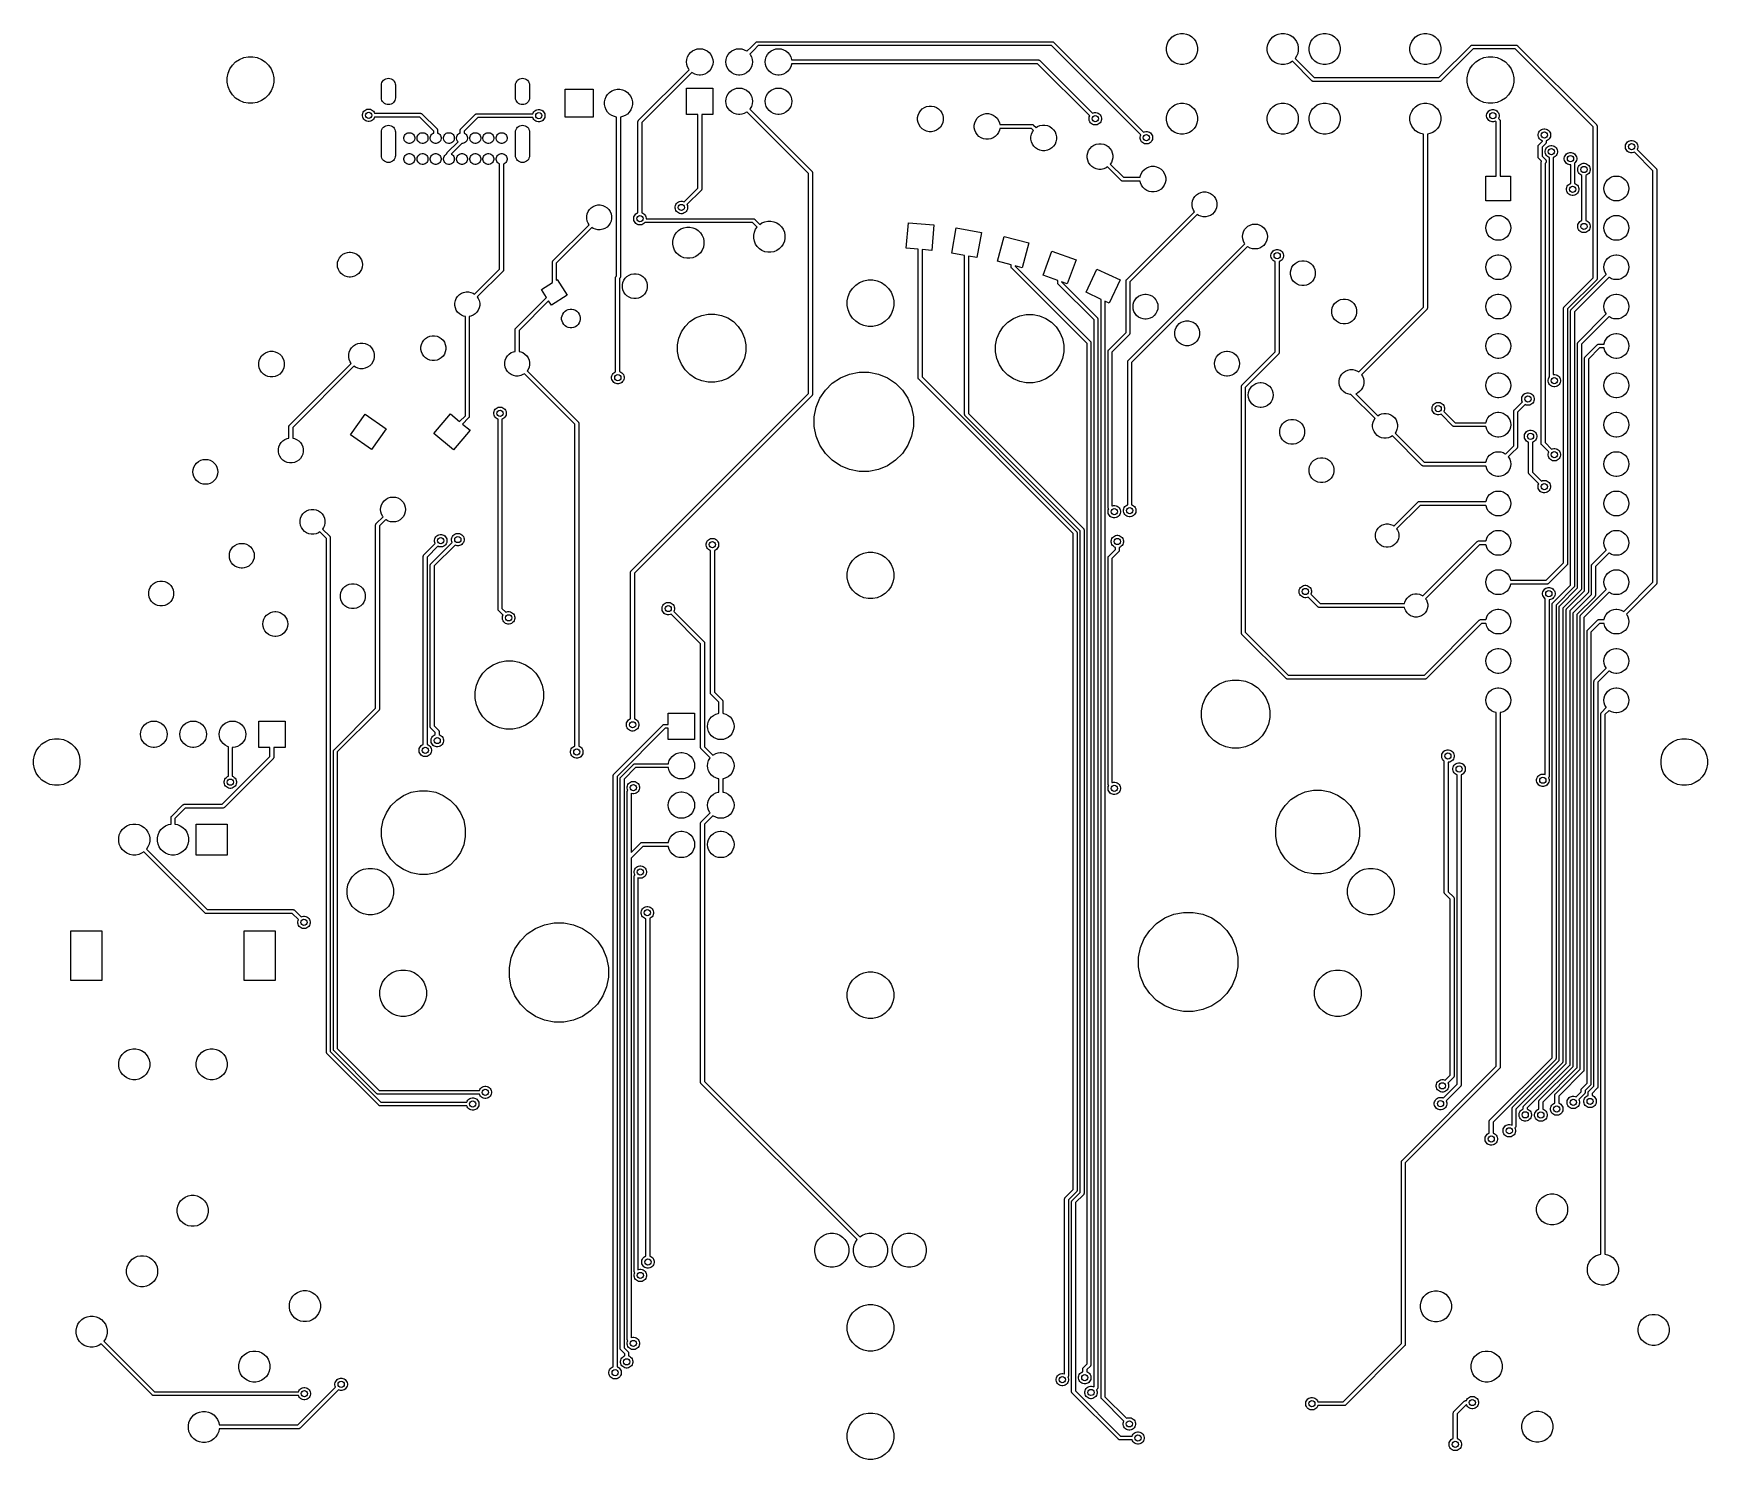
# Model space of a CAD drawing. Extents: x 3.67 to 7.92, y -5.42 to -1.8.
import ezdxf

# ---------------------------------------------------------------- set-up
doc = ezdxf.new("R2010")
doc.units = 0
doc.header["$MEASUREMENT"] = 0
doc.layers.add('BLACK', color=7, linetype='CONTINUOUS')

msp = doc.modelspace()

# ---------------------------------------------------------------- linework, layer by layer
at = {"layer": 'BLACK', "linetype": 'CONTINUOUS'}
for p, q in [((5.48783, -1.83434), (5.50029, -1.82189)), ((5.50029, -1.82189), (5.50044, -1.8217)), ((5.50044, -1.8217), (5.50063, -1.82155)), ((5.50063, -1.82155), (5.50119, -1.82109)), ((5.50063, -1.82155), (5.50063, -1.82155)), ((5.50119, -1.82109), (5.50204, -1.82063)), ((5.50119, -1.82109), (5.50119, -1.82109)), ((5.50119, -1.82109), (5.50119, -1.82109)), ((5.50204, -1.82063), (5.50297, -1.82035)), ((5.50297, -1.82035), (5.5037, -1.82028)), ((5.5037, -1.82028), (5.50394, -1.82025)), ((5.5037, -1.82028), (5.5037, -1.82028)), ((5.50394, -1.82025), (5.50418, -1.82028)), ((5.50418, -1.82028), (6.25311, -1.82028)), ((6.25311, -1.82028), (6.25335, -1.82025)), ((6.25335, -1.82025), (6.25359, -1.82028)), ((6.25359, -1.82028), (6.25359, -1.82028)), ((6.25359, -1.82028), (6.25431, -1.82035)), ((6.25431, -1.82035), (6.25524, -1.82063)), ((6.25524, -1.82063), (6.25609, -1.82109)), ((6.25609, -1.82109), (6.25684, -1.8217)), ((6.25684, -1.8217), (6.257, -1.82189)), ((6.257, -1.82189), (6.48499, -2.04988)), ((6.54331, -1.83471), (6.54482, -1.8271)), ((6.54482, -1.8271), (6.54779, -1.81993)), ((6.54779, -1.81993), (6.5521, -1.81349)), ((6.5521, -1.81349), (6.55758, -1.808)), ((6.55758, -1.808), (6.56403, -1.80369)), ((6.56403, -1.80369), (6.57119, -1.80073)), ((6.57119, -1.80073), (6.5788, -1.79921)), ((6.5788, -1.79921), (6.58655, -1.79921)), ((6.58655, -1.79921), (6.59416, -1.80073)), ((6.59416, -1.80073), (6.60133, -1.80369)), ((6.60133, -1.80369), (6.60777, -1.808)), ((6.60777, -1.808), (6.61326, -1.81349)), ((6.61326, -1.81349), (6.61757, -1.81993)), ((6.61757, -1.81993), (6.62053, -1.8271)), ((6.62053, -1.8271), (6.62205, -1.83471)), ((6.79921, -1.83471), (6.80073, -1.8271)), ((6.80073, -1.8271), (6.80369, -1.81993)), ((6.80369, -1.81993), (6.808, -1.81349)), ((6.808, -1.81349), (6.81349, -1.808)), ((6.81349, -1.808), (6.81993, -1.80369)), ((6.81993, -1.80369), (6.8271, -1.80073)), ((6.8271, -1.80073), (6.83471, -1.79921)), ((6.83471, -1.79921), (6.84246, -1.79921)), ((6.84246, -1.79921), (6.85007, -1.80073)), ((6.85007, -1.80073), (6.85723, -1.80369)), ((6.85723, -1.80369), (6.86368, -1.808)), ((6.86368, -1.808), (6.86916, -1.81349)), ((6.86916, -1.81349), (6.87347, -1.81993)), ((6.87347, -1.81993), (6.87644, -1.8271)), ((6.87644, -1.8271), (6.87795, -1.83471)), ((6.90551, -1.83471), (6.90702, -1.8271)), ((6.90702, -1.8271), (6.90999, -1.81993)), ((6.90999, -1.81993), (6.9143, -1.81349)), ((6.9143, -1.81349), (6.91978, -1.808)), ((6.91978, -1.808), (6.92623, -1.80369)), ((6.92623, -1.80369), (6.9334, -1.80073)), ((6.9334, -1.80073), (6.941, -1.79921)), ((6.941, -1.79921), (6.94876, -1.79921)), ((6.94876, -1.79921), (6.95637, -1.80073)), ((6.95637, -1.80073), (6.96353, -1.80369)), ((6.96353, -1.80369), (6.96998, -1.808)), ((6.96998, -1.808), (6.97546, -1.81349)), ((6.97546, -1.81349), (6.97977, -1.81993)), ((6.97977, -1.81993), (6.98274, -1.8271)), ((6.98274, -1.8271), (6.98425, -1.83471)), ((7.16142, -1.83471), (7.16293, -1.8271)), ((7.16293, -1.8271), (7.1659, -1.81993)), ((7.1659, -1.81993), (7.17021, -1.81349)), ((7.17021, -1.81349), (7.17569, -1.808)), ((7.17569, -1.808), (7.18214, -1.80369)), ((7.18214, -1.80369), (7.1893, -1.80073)), ((7.1893, -1.80073), (7.19691, -1.79921)), ((7.19691, -1.79921), (7.20466, -1.79921)), ((7.20466, -1.79921), (7.21227, -1.80073)), ((7.21227, -1.80073), (7.21944, -1.80369)), ((7.21944, -1.80369), (7.22588, -1.808)), ((7.22588, -1.808), (7.23137, -1.81349)), ((7.23137, -1.81349), (7.23568, -1.81993)), ((7.23568, -1.81993), (7.23864, -1.8271)), ((7.23864, -1.8271), (7.24016, -1.83471)), ((4.17889, -1.87145), (4.18856, -1.86499)), ((4.18856, -1.86499), (4.19931, -1.86054)), ((4.19931, -1.86054), (4.21072, -1.85827)), ((4.21072, -1.85827), (4.22235, -1.85827)), ((4.22235, -1.85827), (4.23376, -1.86054)), ((4.23376, -1.86054), (4.24451, -1.86499)), ((4.24451, -1.86499), (4.25418, -1.87145)), ((5.32405, -1.87146), (5.3247, -1.8649)), ((5.3247, -1.8649), (5.32661, -1.85859)), ((5.32661, -1.85859), (5.32972, -1.85277)), ((5.32972, -1.85277), (5.3339, -1.84768)), ((5.3339, -1.84768), (5.339, -1.8435)), ((5.339, -1.8435), (5.34481, -1.84039)), ((5.34481, -1.84039), (5.35112, -1.83848)), ((5.35112, -1.83848), (5.35603, -1.83799)), ((5.35603, -1.83799), (5.35932, -1.83799)), ((5.35932, -1.83799), (5.36424, -1.83848)), ((5.36424, -1.83848), (5.37055, -1.84039)), ((5.37055, -1.84039), (5.37636, -1.8435)), ((5.37636, -1.8435), (5.38145, -1.84768)), ((5.38145, -1.84768), (5.38564, -1.85277)), ((5.38564, -1.85277), (5.38874, -1.85859)), ((5.38874, -1.85859), (5.39066, -1.8649)), ((5.39066, -1.8649), (5.3913, -1.87146)), ((5.42405, -1.87146), (5.4247, -1.8649)), ((5.4247, -1.8649), (5.42661, -1.85859)), ((5.42661, -1.85859), (5.42972, -1.85277)), ((5.42972, -1.85277), (5.4339, -1.84768)), ((5.4339, -1.84768), (5.439, -1.8435)), ((5.439, -1.8435), (5.44481, -1.84039)), ((5.44481, -1.84039), (5.45112, -1.83848)), ((5.45112, -1.83848), (5.45603, -1.83799)), ((5.45603, -1.83799), (5.45932, -1.83799)), ((5.45932, -1.83799), (5.46424, -1.83848)), ((5.46424, -1.83848), (5.47055, -1.84039)), ((5.47055, -1.84039), (5.47636, -1.8435)), ((5.47636, -1.8435), (5.47763, -1.84454)), ((5.47763, -1.84454), (5.48783, -1.83434)), ((5.49479, -1.8413), (5.48459, -1.8515)), ((5.48459, -1.8515), (5.48564, -1.85277)), ((5.48564, -1.85277), (5.48874, -1.85859)), ((5.48783, -1.83434), (5.48783, -1.83434)), ((5.48874, -1.85859), (5.49066, -1.8649)), ((5.49066, -1.8649), (5.4913, -1.87146)), ((5.50598, -1.83012), (5.49479, -1.8413)), ((5.49479, -1.8413), (5.49479, -1.8413)), ((6.25131, -1.83012), (5.50598, -1.83012)), ((5.52405, -1.87146), (5.5247, -1.8649)), ((5.5247, -1.8649), (5.52661, -1.85859)), ((5.52661, -1.85859), (5.52972, -1.85277)), ((5.52972, -1.85277), (5.5339, -1.84768)), ((5.5339, -1.84768), (5.539, -1.8435)), ((5.539, -1.8435), (5.54481, -1.84039)), ((5.54481, -1.84039), (5.55112, -1.83848)), ((5.55112, -1.83848), (5.55603, -1.83799)), ((5.55603, -1.83799), (5.55932, -1.83799)), ((5.55932, -1.83799), (5.56424, -1.83848)), ((5.56424, -1.83848), (5.57055, -1.84039)), ((5.57055, -1.84039), (5.57636, -1.8435)), ((5.57636, -1.8435), (5.58145, -1.84768)), ((5.58145, -1.84768), (5.58564, -1.85277)), ((5.58564, -1.85277), (5.58874, -1.85859)), ((5.58874, -1.85859), (5.59066, -1.8649)), ((5.59066, -1.8649), (5.59082, -1.86654)), ((5.59082, -1.86654), (6.21767, -1.86654)), ((6.21767, -1.86654), (6.21791, -1.86651)), ((6.21791, -1.86651), (6.21815, -1.86654)), ((6.21815, -1.86654), (6.21815, -1.86654)), ((6.21815, -1.86654), (6.21888, -1.86661)), ((6.21888, -1.86661), (6.21981, -1.86689)), ((6.21981, -1.86689), (6.22066, -1.86735)), ((6.22066, -1.86735), (6.22141, -1.86796)), ((6.22141, -1.86796), (6.22156, -1.86815)), ((6.22156, -1.86815), (6.35507, -2.00166)), ((6.47803, -2.05684), (6.25131, -1.83012)), ((6.54331, -1.84246), (6.54331, -1.83471)), ((6.54482, -1.85007), (6.54331, -1.84246)), ((6.54779, -1.85723), (6.54482, -1.85007)), ((6.5521, -1.86368), (6.54779, -1.85723)), ((6.55758, -1.86916), (6.5521, -1.86368)), ((6.56403, -1.87347), (6.55758, -1.86916)), ((6.60777, -1.86916), (6.60133, -1.87347)), ((6.61326, -1.86368), (6.60777, -1.86916)), ((6.61757, -1.85723), (6.61326, -1.86368)), ((6.62053, -1.85007), (6.61757, -1.85723)), ((6.62205, -1.84246), (6.62053, -1.85007)), ((6.62205, -1.83471), (6.62205, -1.84246)), ((6.79921, -1.84246), (6.79921, -1.83471)), ((6.80073, -1.85007), (6.79921, -1.84246)), ((6.80369, -1.85723), (6.80073, -1.85007)), ((6.808, -1.86368), (6.80369, -1.85723)), ((6.81349, -1.86916), (6.808, -1.86368)), ((6.81993, -1.87347), (6.81349, -1.86916)), ((6.86279, -1.86975), (6.85723, -1.87347)), ((6.91269, -1.91965), (6.86279, -1.86975)), ((6.87347, -1.85723), (6.86975, -1.86279)), ((6.86975, -1.86279), (6.91838, -1.91142)), ((6.87644, -1.85007), (6.87347, -1.85723)), ((6.87795, -1.84246), (6.87644, -1.85007)), ((6.87795, -1.83471), (6.87795, -1.84246)), ((6.90551, -1.84246), (6.90551, -1.83471)), ((6.90702, -1.85007), (6.90551, -1.84246)), ((6.90999, -1.85723), (6.90702, -1.85007)), ((6.9143, -1.86368), (6.90999, -1.85723)), ((6.91978, -1.86916), (6.9143, -1.86368)), ((6.92623, -1.87347), (6.91978, -1.86916)), ((6.96998, -1.86916), (6.96353, -1.87347)), ((6.97546, -1.86368), (6.96998, -1.86916)), ((6.97977, -1.85723), (6.97546, -1.86368)), ((6.98274, -1.85007), (6.97977, -1.85723)), ((6.98425, -1.84246), (6.98274, -1.85007)), ((6.98425, -1.83471), (6.98425, -1.84246)), ((7.16142, -1.84246), (7.16142, -1.83471)), ((7.16293, -1.85007), (7.16142, -1.84246)), ((7.1659, -1.85723), (7.16293, -1.85007)), ((7.17021, -1.86368), (7.1659, -1.85723)), ((7.17569, -1.86916), (7.17021, -1.86368)), ((7.18214, -1.87347), (7.17569, -1.86916)), ((7.22588, -1.86916), (7.21944, -1.87347)), ((7.23137, -1.86368), (7.22588, -1.86916)), ((7.23568, -1.85723), (7.23137, -1.86368)), ((7.23517, -1.91142), (7.31623, -1.83035)), ((7.23864, -1.85007), (7.23568, -1.85723)), ((7.24016, -1.84246), (7.23864, -1.85007)), ((7.24016, -1.83471), (7.24016, -1.84246)), ((7.32192, -1.83858), (7.24086, -1.91965)), ((7.31623, -1.83035), (7.31639, -1.83016)), ((7.31639, -1.83016), (7.31657, -1.83001)), ((7.31657, -1.83001), (7.31713, -1.82955)), ((7.31657, -1.83001), (7.31657, -1.83001)), ((7.31713, -1.82955), (7.31799, -1.82909)), ((7.31713, -1.82955), (7.31713, -1.82955)), ((7.31713, -1.82955), (7.31713, -1.82955)), ((7.31799, -1.82909), (7.31892, -1.82881)), ((7.31892, -1.82881), (7.31964, -1.82874)), ((7.31964, -1.82874), (7.31988, -1.82872)), ((7.31964, -1.82874), (7.31964, -1.82874)), ((7.31988, -1.82872), (7.32012, -1.82874)), ((7.32012, -1.82874), (7.43086, -1.82874)), ((7.42906, -1.83858), (7.32192, -1.83858)), ((7.3285, -1.87145), (7.33817, -1.86499)), ((7.33817, -1.86499), (7.34892, -1.86054)), ((7.34892, -1.86054), (7.36033, -1.85827)), ((7.36033, -1.85827), (7.37196, -1.85827)), ((7.37196, -1.85827), (7.38337, -1.86054)), ((7.38337, -1.86054), (7.39411, -1.86499)), ((7.39411, -1.86499), (7.40379, -1.87145)), ((7.62697, -2.03649), (7.42906, -1.83858)), ((7.43086, -1.82874), (7.4311, -1.82872)), ((7.4311, -1.82872), (7.43134, -1.82874)), ((7.43134, -1.82874), (7.43134, -1.82874)), ((7.43134, -1.82874), (7.43207, -1.82881)), ((7.43207, -1.82881), (7.43299, -1.82909)), ((7.43299, -1.82909), (7.43385, -1.82955)), ((7.43385, -1.82955), (7.4346, -1.83016)), ((7.4346, -1.83016), (7.43475, -1.83035)), ((7.43475, -1.83035), (7.6352, -2.0308)), ((4.15748, -1.91151), (4.15975, -1.9001)), ((4.15748, -1.92314), (4.15748, -1.91151)), ((4.15975, -1.9001), (4.1642, -1.88935)), ((4.1642, -1.88935), (4.17066, -1.87968)), ((4.17066, -1.87968), (4.17889, -1.87145)), ((4.25418, -1.87145), (4.26241, -1.87968)), ((4.26241, -1.87968), (4.26887, -1.88935)), ((4.26887, -1.88935), (4.27332, -1.9001)), ((4.27332, -1.9001), (4.27559, -1.91151)), ((4.27559, -1.91151), (4.27559, -1.92314)), ((4.56012, -1.91426), (4.56346, -1.91325)), ((4.56346, -1.91325), (4.56693, -1.91291)), ((4.56693, -1.91291), (4.5704, -1.91325)), ((4.5704, -1.91325), (4.57374, -1.91426)), ((4.90067, -1.91426), (4.90401, -1.91325)), ((4.90401, -1.91325), (4.90748, -1.91291)), ((4.90748, -1.91291), (4.91095, -1.91325)), ((4.91095, -1.91325), (4.91429, -1.91426)), ((5.2024, -2.01977), (5.33076, -1.89141)), ((5.33772, -1.89837), (5.21063, -2.02546)), ((5.3247, -1.87802), (5.32405, -1.87146)), ((5.32661, -1.88433), (5.3247, -1.87802)), ((5.32972, -1.89014), (5.32661, -1.88433)), ((5.33076, -1.89141), (5.32972, -1.89014)), ((5.339, -1.89942), (5.33772, -1.89837)), ((5.34481, -1.90252), (5.339, -1.89942)), ((5.35112, -1.90444), (5.34481, -1.90252)), ((5.35603, -1.90492), (5.35112, -1.90444)), ((5.35932, -1.90492), (5.35603, -1.90492)), ((5.36424, -1.90444), (5.35932, -1.90492)), ((5.37055, -1.90252), (5.36424, -1.90444)), ((5.37636, -1.89942), (5.37055, -1.90252)), ((5.38145, -1.89523), (5.37636, -1.89942)), ((5.38564, -1.89014), (5.38145, -1.89523)), ((5.38874, -1.88433), (5.38564, -1.89014)), ((5.39066, -1.87802), (5.38874, -1.88433)), ((5.3913, -1.87146), (5.39066, -1.87802)), ((5.4247, -1.87802), (5.42405, -1.87146)), ((5.42661, -1.88433), (5.4247, -1.87802)), ((5.42972, -1.89014), (5.42661, -1.88433)), ((5.4339, -1.89523), (5.42972, -1.89014)), ((5.439, -1.89942), (5.4339, -1.89523)), ((5.44481, -1.90252), (5.439, -1.89942)), ((5.45112, -1.90444), (5.44481, -1.90252)), ((5.45603, -1.90492), (5.45112, -1.90444)), ((5.45932, -1.90492), (5.45603, -1.90492)), ((5.46424, -1.90444), (5.45932, -1.90492)), ((5.47055, -1.90252), (5.46424, -1.90444)), ((5.47636, -1.89942), (5.47055, -1.90252)), ((5.48145, -1.89523), (5.47636, -1.89942)), ((5.48564, -1.89014), (5.48145, -1.89523)), ((5.48874, -1.88433), (5.48564, -1.89014)), ((5.49066, -1.87802), (5.48874, -1.88433)), ((5.4913, -1.87146), (5.49066, -1.87802)), ((5.5247, -1.87802), (5.52405, -1.87146)), ((5.52661, -1.88433), (5.5247, -1.87802)), ((5.52972, -1.89014), (5.52661, -1.88433)), ((5.5339, -1.89523), (5.52972, -1.89014)), ((5.539, -1.89942), (5.5339, -1.89523)), ((5.54481, -1.90252), (5.539, -1.89942)), ((5.55112, -1.90444), (5.54481, -1.90252)), ((5.55603, -1.90492), (5.55112, -1.90444)), ((5.55932, -1.90492), (5.55603, -1.90492)), ((5.56424, -1.90444), (5.55932, -1.90492)), ((5.57055, -1.90252), (5.56424, -1.90444)), ((5.57636, -1.89942), (5.57055, -1.90252)), ((5.58145, -1.89523), (5.57636, -1.89942)), ((5.58564, -1.89014), (5.58145, -1.89523)), ((5.58874, -1.88433), (5.58564, -1.89014)), ((5.59066, -1.87802), (5.58874, -1.88433)), ((5.59082, -1.87638), (5.59066, -1.87802)), ((6.21587, -1.87638), (5.59082, -1.87638)), ((6.34811, -2.00862), (6.21587, -1.87638)), ((6.57119, -1.87644), (6.56403, -1.87347)), ((6.5788, -1.87795), (6.57119, -1.87644)), ((6.58655, -1.87795), (6.5788, -1.87795)), ((6.59416, -1.87644), (6.58655, -1.87795)), ((6.60133, -1.87347), (6.59416, -1.87644)), ((6.8271, -1.87644), (6.81993, -1.87347)), ((6.83471, -1.87795), (6.8271, -1.87644)), ((6.84246, -1.87795), (6.83471, -1.87795)), ((6.85007, -1.87644), (6.84246, -1.87795)), ((6.85723, -1.87347), (6.85007, -1.87644)), ((6.91838, -1.91142), (7.23517, -1.91142)), ((6.9334, -1.87644), (6.92623, -1.87347)), ((6.941, -1.87795), (6.9334, -1.87644)), ((6.94876, -1.87795), (6.941, -1.87795)), ((6.95637, -1.87644), (6.94876, -1.87795)), ((6.96353, -1.87347), (6.95637, -1.87644)), ((7.1893, -1.87644), (7.18214, -1.87347)), ((7.19691, -1.87795), (7.1893, -1.87644)), ((7.20466, -1.87795), (7.19691, -1.87795)), ((7.21227, -1.87644), (7.20466, -1.87795)), ((7.21944, -1.87347), (7.21227, -1.87644)), ((7.30709, -1.91151), (7.30936, -1.9001)), ((7.30709, -1.92314), (7.30709, -1.91151)), ((7.30936, -1.9001), (7.31381, -1.88935)), ((7.31381, -1.88935), (7.32027, -1.87968)), ((7.32027, -1.87968), (7.3285, -1.87145)), ((7.40379, -1.87145), (7.41201, -1.87968)), ((7.41201, -1.87968), (7.41848, -1.88935)), ((7.41848, -1.88935), (7.42293, -1.9001)), ((7.42293, -1.9001), (7.4252, -1.91151)), ((7.4252, -1.91151), (7.4252, -1.92314)), ((4.15975, -1.93455), (4.15748, -1.92314)), ((4.1642, -1.9453), (4.15975, -1.93455)), ((4.17066, -1.95497), (4.1642, -1.9453)), ((4.17889, -1.96319), (4.17066, -1.95497)), ((4.26241, -1.95497), (4.25418, -1.96319)), ((4.26887, -1.9453), (4.26241, -1.95497)), ((4.27332, -1.93455), (4.26887, -1.9453)), ((4.27559, -1.92314), (4.27332, -1.93455)), ((4.54921, -1.92984), (4.54947, -1.92724)), ((4.54921, -1.96307), (4.54921, -1.92984)), ((4.54947, -1.92724), (4.55048, -1.9239)), ((4.55048, -1.9239), (4.55213, -1.92082)), ((4.55213, -1.92082), (4.55434, -1.91812)), ((4.55434, -1.91812), (4.55704, -1.91591)), ((4.55704, -1.91591), (4.56012, -1.91426)), ((4.57374, -1.91426), (4.57682, -1.91591)), ((4.57682, -1.91591), (4.57952, -1.91812)), ((4.57952, -1.91812), (4.58173, -1.92082)), ((4.58173, -1.92082), (4.58338, -1.9239)), ((4.58338, -1.9239), (4.58439, -1.92724)), ((4.58439, -1.92724), (4.58465, -1.92984)), ((4.58465, -1.92984), (4.58465, -1.96307)), ((4.88976, -1.92984), (4.89002, -1.92724)), ((4.88976, -1.96307), (4.88976, -1.92984)), ((4.89002, -1.92724), (4.89103, -1.9239)), ((4.89103, -1.9239), (4.89268, -1.92082)), ((4.89268, -1.92082), (4.89489, -1.91812)), ((4.89489, -1.91812), (4.89759, -1.91591)), ((4.89759, -1.91591), (4.90067, -1.91426)), ((4.91429, -1.91426), (4.91737, -1.91591)), ((4.91737, -1.91591), (4.92007, -1.91812)), ((4.92007, -1.91812), (4.92228, -1.92082)), ((4.92228, -1.92082), (4.92393, -1.9239)), ((4.92393, -1.9239), (4.92494, -1.92724)), ((4.92494, -1.92724), (4.9252, -1.92984)), ((4.9252, -1.92984), (4.9252, -1.96307)), ((5.01575, -2.01181), (5.01575, -1.94094)), ((5.01575, -1.94094), (5.08661, -1.94094)), ((5.08661, -1.94094), (5.08661, -2.01181)), ((5.11978, -1.95959), (5.12366, -1.95379)), ((5.12366, -1.95379), (5.12859, -1.94886)), ((5.12859, -1.94886), (5.1344, -1.94498)), ((5.1344, -1.94498), (5.14085, -1.94231)), ((5.14085, -1.94231), (5.14769, -1.94094)), ((5.14769, -1.94094), (5.15467, -1.94094)), ((5.15467, -1.94094), (5.16152, -1.94231)), ((5.16152, -1.94231), (5.16796, -1.94498)), ((5.16796, -1.94498), (5.17377, -1.94886)), ((5.17377, -1.94886), (5.1787, -1.95379)), ((5.1787, -1.95379), (5.18258, -1.95959)), ((5.32421, -2.00492), (5.32421, -1.93799)), ((5.32421, -1.93799), (5.39114, -1.93799)), ((5.39114, -1.93799), (5.39114, -2.00492)), ((5.42661, -1.95859), (5.42972, -1.95277)), ((5.42972, -1.95277), (5.4339, -1.94768)), ((5.4339, -1.94768), (5.439, -1.9435)), ((5.439, -1.9435), (5.44481, -1.94039)), ((5.44481, -1.94039), (5.45112, -1.93848)), ((5.45112, -1.93848), (5.45603, -1.93799)), ((5.45603, -1.93799), (5.45932, -1.93799)), ((5.45932, -1.93799), (5.46424, -1.93848)), ((5.46424, -1.93848), (5.47055, -1.94039)), ((5.47055, -1.94039), (5.47636, -1.9435)), ((5.47636, -1.9435), (5.48145, -1.94768)), ((5.48145, -1.94768), (5.48564, -1.95277)), ((5.48564, -1.95277), (5.48874, -1.95859)), ((5.52661, -1.95859), (5.52972, -1.95277)), ((5.52972, -1.95277), (5.5339, -1.94768)), ((5.5339, -1.94768), (5.539, -1.9435)), ((5.539, -1.9435), (5.54481, -1.94039)), ((5.54481, -1.94039), (5.55112, -1.93848)), ((5.55112, -1.93848), (5.55603, -1.93799)), ((5.55603, -1.93799), (5.55932, -1.93799)), ((5.55932, -1.93799), (5.56424, -1.93848)), ((5.56424, -1.93848), (5.57055, -1.94039)), ((5.57055, -1.94039), (5.57636, -1.9435)), ((5.57636, -1.9435), (5.58145, -1.94768)), ((5.58145, -1.94768), (5.58564, -1.95277)), ((5.58564, -1.95277), (5.58874, -1.95859)), ((6.91284, -1.91984), (6.91269, -1.91965)), ((6.91303, -1.91999), (6.91284, -1.91984)), ((6.91359, -1.92045), (6.91303, -1.91999)), ((6.91428, -1.92082), (6.91359, -1.92045)), ((6.91445, -1.92091), (6.91428, -1.92082)), ((6.91537, -1.92119), (6.91445, -1.92091)), ((6.9161, -1.92126), (6.91537, -1.92119)), ((6.91634, -1.92128), (6.9161, -1.92126)), ((6.9161, -1.92126), (6.9161, -1.92126)), ((6.91658, -1.92126), (6.91634, -1.92128)), ((7.23696, -1.92126), (6.91658, -1.92126)), ((7.2372, -1.92128), (7.23696, -1.92126)), ((7.23745, -1.92126), (7.2372, -1.92128)), ((7.23817, -1.92119), (7.23745, -1.92126)), ((7.23745, -1.92126), (7.23745, -1.92126)), ((7.2391, -1.92091), (7.23817, -1.92119)), ((7.23995, -1.92045), (7.2391, -1.92091)), ((7.2407, -1.91984), (7.23995, -1.92045)), ((7.24086, -1.91965), (7.2407, -1.91984)), ((7.30936, -1.93455), (7.30709, -1.92314)), ((7.31381, -1.9453), (7.30936, -1.93455)), ((7.32027, -1.95497), (7.31381, -1.9453)), ((7.3285, -1.96319), (7.32027, -1.95497)), ((7.41201, -1.95497), (7.40379, -1.96319)), ((7.41848, -1.9453), (7.41201, -1.95497)), ((7.42293, -1.93455), (7.41848, -1.9453)), ((7.4252, -1.92314), (7.42293, -1.93455)), ((4.18856, -1.96966), (4.17889, -1.96319)), ((4.19931, -1.97411), (4.18856, -1.96966)), ((4.21072, -1.97638), (4.19931, -1.97411)), ((4.22235, -1.97638), (4.21072, -1.97638)), ((4.23376, -1.97411), (4.22235, -1.97638)), ((4.24451, -1.96966), (4.23376, -1.97411)), ((4.25418, -1.96319), (4.24451, -1.96966)), ((4.50278, -1.99943), (4.5045, -1.99685)), ((4.5045, -1.99685), (4.50669, -1.99466)), ((4.50669, -1.99466), (4.50927, -1.99293)), ((4.50927, -1.99293), (4.51214, -1.99175)), ((4.51214, -1.99175), (4.51518, -1.99114)), ((4.51518, -1.99114), (4.51828, -1.99114)), ((4.51828, -1.99114), (4.52133, -1.99175)), ((4.52133, -1.99175), (4.52419, -1.99293)), ((4.52419, -1.99293), (4.52677, -1.99466)), ((4.52677, -1.99466), (4.52896, -1.99685)), ((4.52896, -1.99685), (4.53069, -1.99943)), ((4.54947, -1.96568), (4.54921, -1.96307)), ((4.55048, -1.96902), (4.54947, -1.96568)), ((4.55213, -1.9721), (4.55048, -1.96902)), ((4.55434, -1.97479), (4.55213, -1.9721)), ((4.55704, -1.97701), (4.55434, -1.97479)), ((4.56012, -1.97865), (4.55704, -1.97701)), ((4.56346, -1.97966), (4.56012, -1.97865)), ((4.56693, -1.98001), (4.56346, -1.97966)), ((4.5704, -1.97966), (4.56693, -1.98001)), ((4.57374, -1.97865), (4.5704, -1.97966)), ((4.57682, -1.97701), (4.57374, -1.97865)), ((4.57952, -1.97479), (4.57682, -1.97701)), ((4.58173, -1.9721), (4.57952, -1.97479)), ((4.58338, -1.96902), (4.58173, -1.9721)), ((4.58439, -1.96568), (4.58338, -1.96902)), ((4.58465, -1.96307), (4.58439, -1.96568)), ((4.89002, -1.96568), (4.88976, -1.96307)), ((4.89103, -1.96902), (4.89002, -1.96568)), ((4.89268, -1.9721), (4.89103, -1.96902)), ((4.89489, -1.97479), (4.89268, -1.9721)), ((4.89759, -1.97701), (4.89489, -1.97479)), ((4.90067, -1.97865), (4.89759, -1.97701)), ((4.90401, -1.97966), (4.90067, -1.97865)), ((4.90748, -1.98001), (4.90401, -1.97966)), ((4.91095, -1.97966), (4.90748, -1.98001)), ((4.91429, -1.97865), (4.91095, -1.97966)), ((4.91737, -1.97701), (4.91429, -1.97865)), ((4.92007, -1.97479), (4.91737, -1.97701)), ((4.92228, -1.9721), (4.92007, -1.97479)), ((4.92393, -1.96902), (4.92228, -1.9721)), ((4.92494, -1.96568), (4.92393, -1.96902)), ((4.9252, -1.96307), (4.92494, -1.96568)), ((4.93486, -2.00041), (4.93659, -1.99784)), ((4.93659, -1.99784), (4.93878, -1.99564)), ((4.93878, -1.99564), (4.94136, -1.99392)), ((4.94136, -1.99392), (4.94423, -1.99273)), ((4.94423, -1.99273), (4.94727, -1.99213)), ((4.94727, -1.99213), (4.95037, -1.99213)), ((4.95037, -1.99213), (4.95341, -1.99273)), ((4.95341, -1.99273), (4.95628, -1.99392)), ((4.95628, -1.99392), (4.95886, -1.99564)), ((4.95886, -1.99564), (4.96105, -1.99784)), ((4.96105, -1.99784), (4.96277, -2.00041)), ((5.11575, -1.97289), (5.11711, -1.96604)), ((5.11575, -1.97987), (5.11575, -1.97289)), ((5.11711, -1.98671), (5.11575, -1.97987)), ((5.11711, -1.96604), (5.11978, -1.95959)), ((5.11978, -1.99316), (5.11711, -1.98671)), ((5.12366, -1.99897), (5.11978, -1.99316)), ((5.18258, -1.99316), (5.1787, -1.99897)), ((5.18258, -1.95959), (5.18525, -1.96604)), ((5.18525, -1.98671), (5.18258, -1.99316)), ((5.18525, -1.96604), (5.18661, -1.97289)), ((5.18661, -1.97987), (5.18525, -1.98671)), ((5.18661, -1.97289), (5.18661, -1.97987)), ((5.42405, -1.97146), (5.4247, -1.9649)), ((5.4247, -1.97802), (5.42405, -1.97146)), ((5.4247, -1.9649), (5.42661, -1.95859)), ((5.42661, -1.98432), (5.4247, -1.97802)), ((5.42972, -1.99014), (5.42661, -1.98432)), ((5.4339, -1.99523), (5.42972, -1.99014)), ((5.439, -1.99942), (5.4339, -1.99523)), ((5.47763, -1.99837), (5.47636, -1.99942)), ((5.63386, -2.1546), (5.47763, -1.99837)), ((5.48564, -1.99014), (5.48459, -1.99141)), ((5.48459, -1.99141), (5.64209, -2.14891)), ((5.48874, -1.98432), (5.48564, -1.99014)), ((5.48874, -1.95859), (5.49066, -1.9649)), ((5.49066, -1.97802), (5.48874, -1.98432)), ((5.49066, -1.9649), (5.4913, -1.97146)), ((5.4913, -1.97146), (5.49066, -1.97802)), ((5.52405, -1.97146), (5.5247, -1.9649)), ((5.5247, -1.97802), (5.52405, -1.97146)), ((5.5247, -1.9649), (5.52661, -1.95859)), ((5.52661, -1.98432), (5.5247, -1.97802)), ((5.52972, -1.99014), (5.52661, -1.98432)), ((5.5339, -1.99523), (5.52972, -1.99014)), ((5.539, -1.99942), (5.5339, -1.99523)), ((5.58145, -1.99523), (5.57636, -1.99942)), ((5.58564, -1.99014), (5.58145, -1.99523)), ((5.58874, -1.98432), (5.58564, -1.99014)), ((5.58874, -1.95859), (5.59066, -1.9649)), ((5.59066, -1.97802), (5.58874, -1.98432)), ((5.59066, -1.9649), (5.5913, -1.97146)), ((5.5913, -1.97146), (5.59066, -1.97802)), ((5.91467, -2.00071), (5.91823, -1.99538)), ((5.91823, -1.99538), (5.92275, -1.99086)), ((5.92275, -1.99086), (5.92807, -1.9873)), ((5.92807, -1.9873), (5.93399, -1.98485)), ((5.93399, -1.98485), (5.94027, -1.9836)), ((5.94027, -1.9836), (5.94667, -1.9836)), ((5.94667, -1.9836), (5.95295, -1.98485)), ((5.95295, -1.98485), (5.95886, -1.9873)), ((5.95886, -1.9873), (5.96419, -1.99086)), ((5.96419, -1.99086), (5.96871, -1.99538)), ((5.96871, -1.99538), (5.97227, -2.00071)), ((6.54482, -2.00426), (6.54779, -1.9971)), ((6.54779, -1.9971), (6.5521, -1.99065)), ((6.5521, -1.99065), (6.55758, -1.98517)), ((6.55758, -1.98517), (6.56403, -1.98086)), ((6.56403, -1.98086), (6.57119, -1.97789)), ((6.57119, -1.97789), (6.5788, -1.97638)), ((6.5788, -1.97638), (6.58655, -1.97638)), ((6.58655, -1.97638), (6.59416, -1.97789)), ((6.59416, -1.97789), (6.60133, -1.98086)), ((6.60133, -1.98086), (6.60777, -1.98517)), ((6.60777, -1.98517), (6.61326, -1.99065)), ((6.61326, -1.99065), (6.61757, -1.9971)), ((6.61757, -1.9971), (6.62053, -2.00426)), ((6.80073, -2.00426), (6.80369, -1.9971)), ((6.80369, -1.9971), (6.808, -1.99065)), ((6.808, -1.99065), (6.81349, -1.98517)), ((6.81349, -1.98517), (6.81993, -1.98086)), ((6.81993, -1.98086), (6.8271, -1.97789)), ((6.8271, -1.97789), (6.83471, -1.97638)), ((6.83471, -1.97638), (6.84246, -1.97638)), ((6.84246, -1.97638), (6.85007, -1.97789)), ((6.85007, -1.97789), (6.85723, -1.98086)), ((6.85723, -1.98086), (6.86368, -1.98517)), ((6.86368, -1.98517), (6.86916, -1.99065)), ((6.86916, -1.99065), (6.87347, -1.9971)), ((6.87347, -1.9971), (6.87644, -2.00426)), ((6.90702, -2.00426), (6.90999, -1.9971)), ((6.90999, -1.9971), (6.9143, -1.99065)), ((6.9143, -1.99065), (6.91978, -1.98517)), ((6.91978, -1.98517), (6.92623, -1.98086)), ((6.92623, -1.98086), (6.9334, -1.97789)), ((6.9334, -1.97789), (6.941, -1.97638)), ((6.941, -1.97638), (6.94876, -1.97638)), ((6.94876, -1.97638), (6.95637, -1.97789)), ((6.95637, -1.97789), (6.96353, -1.98086)), ((6.96353, -1.98086), (6.96998, -1.98517)), ((6.96998, -1.98517), (6.97546, -1.99065)), ((6.97546, -1.99065), (6.97977, -1.9971)), ((6.97977, -1.9971), (6.98274, -2.00426)), ((7.16293, -2.00426), (7.1659, -1.9971)), ((7.1659, -1.9971), (7.17021, -1.99065)), ((7.17021, -1.99065), (7.17569, -1.98517)), ((7.17569, -1.98517), (7.18214, -1.98086)), ((7.18214, -1.98086), (7.1893, -1.97789)), ((7.1893, -1.97789), (7.19691, -1.97638)), ((7.19691, -1.97638), (7.20466, -1.97638)), ((7.20466, -1.97638), (7.21227, -1.97789)), ((7.21227, -1.97789), (7.21944, -1.98086)), ((7.21944, -1.98086), (7.22588, -1.98517)), ((7.22588, -1.98517), (7.23137, -1.99065)), ((7.23137, -1.99065), (7.23568, -1.9971)), ((7.23568, -1.9971), (7.23864, -2.00426)), ((7.33817, -1.96966), (7.3285, -1.96319)), ((7.34892, -1.97411), (7.33817, -1.96966)), ((7.36033, -1.97638), (7.34892, -1.97411)), ((7.35809, -2.00041), (7.35981, -1.99784)), ((7.35981, -1.99784), (7.36201, -1.99564)), ((7.37196, -1.97638), (7.36033, -1.97638)), ((7.36201, -1.99564), (7.36459, -1.99392)), ((7.36459, -1.99392), (7.36745, -1.99273)), ((7.36745, -1.99273), (7.3705, -1.99213)), ((7.3705, -1.99213), (7.3736, -1.99213)), ((7.38337, -1.97411), (7.37196, -1.97638)), ((7.3736, -1.99213), (7.37664, -1.99273)), ((7.37664, -1.99273), (7.37951, -1.99392)), ((7.37951, -1.99392), (7.38209, -1.99564)), ((7.38209, -1.99564), (7.38428, -1.99784)), ((7.39411, -1.96966), (7.38337, -1.97411)), ((7.38428, -1.99784), (7.386, -2.00041)), ((7.40379, -1.96319), (7.39411, -1.96966)), ((4.50098, -2.00534), (4.50159, -2.0023)), ((4.50098, -2.00844), (4.50098, -2.00534)), ((4.50159, -2.01148), (4.50098, -2.00844)), ((4.50159, -2.0023), (4.50278, -1.99943)), ((4.50278, -2.01435), (4.50159, -2.01148)), ((4.5045, -2.01693), (4.50278, -2.01435)), ((4.50669, -2.01912), (4.5045, -2.01693)), ((4.50927, -2.02085), (4.50669, -2.01912)), ((4.51214, -2.02203), (4.50927, -2.02085)), ((4.51518, -2.02264), (4.51214, -2.02203)), ((4.51828, -2.02264), (4.51518, -2.02264)), ((4.52133, -2.02203), (4.51828, -2.02264)), ((4.52419, -2.02085), (4.52133, -2.02203)), ((4.52677, -2.01912), (4.52419, -2.02085)), ((4.52896, -2.01693), (4.52677, -2.01912)), ((4.53069, -2.01435), (4.52896, -2.01693)), ((4.53069, -1.99943), (4.53174, -2.00197)), ((4.53174, -2.01181), (4.53069, -2.01435)), ((4.53174, -2.00197), (4.64818, -2.00197)), ((4.64639, -2.01181), (4.53174, -2.01181)), ((4.55048, -2.04319), (4.55213, -2.04011)), ((4.55213, -2.04011), (4.55434, -2.03741)), ((4.55434, -2.03741), (4.55704, -2.0352)), ((4.55704, -2.0352), (4.56012, -2.03355)), ((4.56012, -2.03355), (4.56346, -2.03254)), ((4.56346, -2.03254), (4.56693, -2.0322)), ((4.56693, -2.0322), (4.5704, -2.03254)), ((4.5704, -2.03254), (4.57374, -2.03355)), ((4.57374, -2.03355), (4.57682, -2.0352)), ((4.57682, -2.0352), (4.57952, -2.03741)), ((4.57952, -2.03741), (4.58173, -2.04011)), ((4.58173, -2.04011), (4.58338, -2.04319)), ((4.68209, -2.04751), (4.64639, -2.01181)), ((4.64818, -2.00197), (4.64842, -2.00194)), ((4.64842, -2.00194), (4.64867, -2.00197)), ((4.64867, -2.00197), (4.64867, -2.00197)), ((4.64867, -2.00197), (4.64939, -2.00204)), ((4.64939, -2.00204), (4.65032, -2.00232)), ((4.65032, -2.00232), (4.65117, -2.00278)), ((4.65117, -2.00278), (4.65192, -2.00339)), ((4.65192, -2.00339), (4.65207, -2.00358)), ((4.65207, -2.00358), (4.69032, -2.04182)), ((4.75063, -2.04182), (4.78789, -2.00456)), ((4.79357, -2.0128), (4.75886, -2.04751)), ((4.78789, -2.00456), (4.78804, -2.00438)), ((4.78804, -2.00438), (4.78833, -2.00414)), ((4.78833, -2.00414), (4.78879, -2.00376)), ((4.78879, -2.00376), (4.78964, -2.00331)), ((4.78964, -2.00331), (4.78986, -2.00324)), ((4.78986, -2.00324), (4.79057, -2.00302)), ((4.79057, -2.00302), (4.79129, -2.00295)), ((4.79129, -2.00295), (4.7913, -2.00295)), ((4.7913, -2.00295), (4.79154, -2.00293)), ((4.79154, -2.00293), (4.79178, -2.00295)), ((4.79178, -2.00295), (4.93381, -2.00295)), ((4.93381, -2.0128), (4.79357, -2.0128)), ((4.89103, -2.04319), (4.89268, -2.04011)), ((4.89268, -2.04011), (4.89489, -2.03741)), ((4.89489, -2.03741), (4.89759, -2.0352)), ((4.89759, -2.0352), (4.90067, -2.03355)), ((4.90067, -2.03355), (4.90401, -2.03254)), ((4.90401, -2.03254), (4.90748, -2.0322)), ((4.90748, -2.0322), (4.91095, -2.03254)), ((4.91095, -2.03254), (4.91429, -2.03355)), ((4.91429, -2.03355), (4.91737, -2.0352)), ((4.91737, -2.0352), (4.92007, -2.03741)), ((4.92007, -2.03741), (4.92228, -2.04011)), ((4.92228, -2.04011), (4.92393, -2.04319)), ((4.93381, -2.00295), (4.93486, -2.00041)), ((4.93486, -2.01533), (4.93381, -2.0128)), ((4.93659, -2.01791), (4.93486, -2.01533)), ((4.93878, -2.02011), (4.93659, -2.01791)), ((4.94136, -2.02183), (4.93878, -2.02011)), ((4.94423, -2.02302), (4.94136, -2.02183)), ((4.94727, -2.02362), (4.94423, -2.02302)), ((4.95037, -2.02362), (4.94727, -2.02362)), ((4.95341, -2.02302), (4.95037, -2.02362)), ((4.95628, -2.02183), (4.95341, -2.02302)), ((4.95886, -2.02011), (4.95628, -2.02183)), ((4.96105, -2.01791), (4.95886, -2.02011)), ((4.96277, -2.01533), (4.96105, -2.01791)), ((4.96277, -2.00041), (4.96396, -2.00328)), ((4.96396, -2.01247), (4.96277, -2.01533)), ((4.96396, -2.00328), (4.96457, -2.00632)), ((4.96457, -2.00943), (4.96396, -2.01247)), ((4.96457, -2.00632), (4.96457, -2.00943)), ((5.08661, -2.01181), (5.01575, -2.01181)), ((5.12859, -2.0039), (5.12366, -1.99897)), ((5.1344, -2.00778), (5.12859, -2.0039)), ((5.14085, -2.01045), (5.1344, -2.00778)), ((5.14626, -2.01153), (5.14085, -2.01045)), ((5.14626, -2.41509), (5.14626, -2.01153)), ((5.16152, -2.01045), (5.1561, -2.01153)), ((5.1561, -2.01153), (5.1561, -2.41688)), ((5.16796, -2.00778), (5.16152, -2.01045)), ((5.17377, -2.0039), (5.16796, -2.00778)), ((5.1787, -1.99897), (5.17377, -2.0039)), ((5.20076, -2.02343), (5.20079, -2.02318)), ((5.20079, -2.02367), (5.20076, -2.02343)), ((5.20079, -2.02318), (5.20086, -2.02246)), ((5.20079, -2.02318), (5.20079, -2.02318)), ((5.20079, -2.25468), (5.20079, -2.02367)), ((5.20086, -2.02246), (5.20114, -2.02153)), ((5.20114, -2.02153), (5.2016, -2.02068)), ((5.2016, -2.02068), (5.20221, -2.01993)), ((5.20221, -2.01993), (5.2024, -2.01977)), ((5.21063, -2.02546), (5.21063, -2.25468)), ((5.35276, -2.00492), (5.32421, -2.00492)), ((5.35276, -2.19245), (5.35276, -2.00492)), ((5.39114, -2.00492), (5.3626, -2.00492)), ((5.3626, -2.00492), (5.3626, -2.19425)), ((5.44481, -2.00252), (5.439, -1.99942)), ((5.45112, -2.00444), (5.44481, -2.00252)), ((5.45603, -2.00492), (5.45112, -2.00444)), ((5.45932, -2.00492), (5.45603, -2.00492)), ((5.46424, -2.00444), (5.45932, -2.00492)), ((5.47055, -2.00252), (5.46424, -2.00444)), ((5.47636, -1.99942), (5.47055, -2.00252)), ((5.54481, -2.00252), (5.539, -1.99942)), ((5.55112, -2.00444), (5.54481, -2.00252)), ((5.55603, -2.00492), (5.55112, -2.00444)), ((5.55932, -2.00492), (5.55603, -2.00492)), ((5.56424, -2.00444), (5.55932, -2.00492)), ((5.57055, -2.00252), (5.56424, -2.00444)), ((5.57636, -1.99942), (5.57055, -2.00252)), ((5.91097, -2.0129), (5.91222, -2.00662)), ((5.91097, -2.0193), (5.91097, -2.0129)), ((5.91222, -2.02558), (5.91097, -2.0193)), ((5.91222, -2.00662), (5.91467, -2.00071)), ((5.91467, -2.0315), (5.91222, -2.02558)), ((5.91823, -2.03682), (5.91467, -2.0315)), ((5.92275, -2.04135), (5.91823, -2.03682)), ((5.96871, -2.03682), (5.96419, -2.04135)), ((5.97227, -2.0315), (5.96871, -2.03682)), ((5.97227, -2.00071), (5.97472, -2.00662)), ((5.97472, -2.02558), (5.97227, -2.0315)), ((5.97472, -2.00662), (5.97597, -2.0129)), ((5.97597, -2.0193), (5.97472, -2.02558)), ((5.97597, -2.0129), (5.97597, -2.0193)), ((6.05503, -2.03207), (6.05628, -2.02579)), ((6.05503, -2.03847), (6.05503, -2.03207)), ((6.05628, -2.04475), (6.05503, -2.03847)), ((6.05628, -2.02579), (6.05873, -2.01987)), ((6.05873, -2.01987), (6.06228, -2.01455)), ((6.06228, -2.01455), (6.06681, -2.01002)), ((6.06681, -2.01002), (6.07213, -2.00647)), ((6.07213, -2.00647), (6.07805, -2.00402)), ((6.07805, -2.00402), (6.08433, -2.00277)), ((6.08433, -2.00277), (6.09073, -2.00277)), ((6.09073, -2.00277), (6.09701, -2.00402)), ((6.09701, -2.00402), (6.10292, -2.00647)), ((6.10292, -2.00647), (6.10825, -2.01002)), ((6.10825, -2.01002), (6.11277, -2.01455)), ((6.11277, -2.01455), (6.11633, -2.01987)), ((6.11633, -2.01987), (6.11878, -2.02579)), ((6.11878, -2.02579), (6.11969, -2.03035)), ((6.11969, -2.04019), (6.11878, -2.04475)), ((6.11969, -2.03035), (6.20166, -2.03035)), ((6.19986, -2.04019), (6.11969, -2.04019)), ((6.20497, -2.04529), (6.19986, -2.04019)), ((6.20166, -2.03035), (6.2019, -2.03032)), ((6.2019, -2.03032), (6.20214, -2.03035)), ((6.20214, -2.03035), (6.20214, -2.03035)), ((6.20214, -2.03035), (6.20287, -2.03042)), ((6.20287, -2.03042), (6.20379, -2.0307)), ((6.20379, -2.0307), (6.20465, -2.03115)), ((6.20465, -2.03115), (6.2054, -2.03177)), ((6.2054, -2.03177), (6.20555, -2.03196)), ((6.20555, -2.03196), (6.21193, -2.03833)), ((6.21193, -2.03833), (6.21579, -2.03575)), ((6.21579, -2.03575), (6.22171, -2.0333)), ((6.22171, -2.0333), (6.22799, -2.03205)), ((6.22799, -2.03205), (6.23439, -2.03205)), ((6.23439, -2.03205), (6.24067, -2.0333)), ((6.24067, -2.0333), (6.24658, -2.03575)), ((6.24658, -2.03575), (6.25191, -2.03931)), ((6.25191, -2.03931), (6.25643, -2.04384)), ((6.34646, -2.0142), (6.34706, -2.01115)), ((6.34646, -2.0173), (6.34646, -2.0142)), ((6.34706, -2.02034), (6.34646, -2.0173)), ((6.34706, -2.01115), (6.34811, -2.00862)), ((6.34825, -2.02321), (6.34706, -2.02034)), ((6.34997, -2.02579), (6.34825, -2.02321)), ((6.35217, -2.02798), (6.34997, -2.02579)), ((6.35475, -2.0297), (6.35217, -2.02798)), ((6.35761, -2.03089), (6.35475, -2.0297)), ((6.35507, -2.00166), (6.35761, -2.00061)), ((6.35761, -2.00061), (6.36065, -2)), ((6.36065, -2.0315), (6.35761, -2.03089)), ((6.36065, -2), (6.36376, -2)), ((6.36376, -2.0315), (6.36065, -2.0315)), ((6.36376, -2), (6.3668, -2.00061)), ((6.3668, -2.03089), (6.36376, -2.0315)), ((6.3668, -2.00061), (6.36966, -2.00179)), ((6.36966, -2.0297), (6.3668, -2.03089)), ((6.36966, -2.00179), (6.37224, -2.00352)), ((6.37224, -2.02798), (6.36966, -2.0297)), ((6.37224, -2.00352), (6.37444, -2.00571)), ((6.37444, -2.02579), (6.37224, -2.02798)), ((6.37444, -2.00571), (6.37616, -2.00829)), ((6.37616, -2.02321), (6.37444, -2.02579)), ((6.37616, -2.00829), (6.37735, -2.01115)), ((6.37735, -2.02034), (6.37616, -2.02321)), ((6.37735, -2.01115), (6.37795, -2.0142)), ((6.37795, -2.0173), (6.37735, -2.02034)), ((6.37795, -2.0142), (6.37795, -2.0173)), ((6.54331, -2.01187), (6.54482, -2.00426)), ((6.54331, -2.01963), (6.54331, -2.01187)), ((6.54482, -2.02723), (6.54331, -2.01963)), ((6.54779, -2.0344), (6.54482, -2.02723)), ((6.5521, -2.04085), (6.54779, -2.0344)), ((6.55758, -2.04633), (6.5521, -2.04085)), ((6.61326, -2.04085), (6.60777, -2.04633)), ((6.61757, -2.0344), (6.61326, -2.04085)), ((6.62053, -2.02723), (6.61757, -2.0344)), ((6.62053, -2.00426), (6.62205, -2.01187)), ((6.62205, -2.01963), (6.62053, -2.02723)), ((6.62205, -2.01187), (6.62205, -2.01963)), ((6.79921, -2.01187), (6.80073, -2.00426)), ((6.79921, -2.01963), (6.79921, -2.01187)), ((6.80073, -2.02723), (6.79921, -2.01963)), ((6.80369, -2.0344), (6.80073, -2.02723)), ((6.808, -2.04085), (6.80369, -2.0344)), ((6.81349, -2.04633), (6.808, -2.04085)), ((6.86916, -2.04085), (6.86368, -2.04633)), ((6.87347, -2.0344), (6.86916, -2.04085)), ((6.87644, -2.02723), (6.87347, -2.0344)), ((6.87644, -2.00426), (6.87795, -2.01187)), ((6.87795, -2.01963), (6.87644, -2.02723)), ((6.87795, -2.01187), (6.87795, -2.01963)), ((6.90551, -2.01187), (6.90702, -2.00426)), ((6.90551, -2.01963), (6.90551, -2.01187)), ((6.90702, -2.02723), (6.90551, -2.01963)), ((6.90999, -2.0344), (6.90702, -2.02723)), ((6.9143, -2.04085), (6.90999, -2.0344)), ((6.91978, -2.04633), (6.9143, -2.04085)), ((6.97546, -2.04085), (6.96998, -2.04633)), ((6.97977, -2.0344), (6.97546, -2.04085)), ((6.98274, -2.02723), (6.97977, -2.0344)), ((6.98274, -2.00426), (6.98425, -2.01187)), ((6.98425, -2.01963), (6.98274, -2.02723)), ((6.98425, -2.01187), (6.98425, -2.01963)), ((7.16142, -2.01187), (7.16293, -2.00426)), ((7.16142, -2.01963), (7.16142, -2.01187)), ((7.16293, -2.02723), (7.16142, -2.01963)), ((7.1659, -2.0344), (7.16293, -2.02723)), ((7.17021, -2.04085), (7.1659, -2.0344)), ((7.17569, -2.04633), (7.17021, -2.04085)), ((7.23137, -2.04085), (7.22588, -2.04633)), ((7.23568, -2.0344), (7.23137, -2.04085)), ((7.23864, -2.02723), (7.23568, -2.0344)), ((7.23864, -2.00426), (7.24016, -2.01187)), ((7.24016, -2.01963), (7.23864, -2.02723)), ((7.24016, -2.01187), (7.24016, -2.01963)), ((7.3563, -2.00632), (7.3569, -2.00328)), ((7.3563, -2.00943), (7.3563, -2.00632)), ((7.3569, -2.01247), (7.3563, -2.00943)), ((7.3569, -2.00328), (7.35809, -2.00041)), ((7.35809, -2.01533), (7.3569, -2.01247)), ((7.35981, -2.01791), (7.35809, -2.01533)), ((7.36201, -2.02011), (7.35981, -2.01791)), ((7.36459, -2.02183), (7.36201, -2.02011)), ((7.36745, -2.02302), (7.36459, -2.02183)), ((7.3705, -2.02362), (7.36745, -2.02302)), ((7.3736, -2.02362), (7.3705, -2.02362)), ((7.37664, -2.02302), (7.3736, -2.02362)), ((7.37918, -2.02197), (7.37664, -2.02302)), ((7.38091, -2.02369), (7.37918, -2.02197)), ((7.38091, -2.16142), (7.38091, -2.02369)), ((7.386, -2.00041), (7.38719, -2.00328)), ((7.38719, -2.01247), (7.38614, -2.01501)), ((7.38614, -2.01501), (7.38914, -2.018)), ((7.38719, -2.00328), (7.3878, -2.00632)), ((7.3878, -2.00943), (7.38719, -2.01247)), ((7.3878, -2.00632), (7.3878, -2.00943)), ((7.38914, -2.018), (7.38932, -2.01816)), ((7.38932, -2.01816), (7.38948, -2.01834)), ((7.38948, -2.01834), (7.38994, -2.01891)), ((7.38994, -2.01891), (7.39015, -2.0193)), ((7.39015, -2.0193), (7.3904, -2.01976)), ((7.3904, -2.01976), (7.39068, -2.02069)), ((7.39068, -2.02069), (7.39075, -2.02141)), ((7.39075, -2.02141), (7.39075, -2.02141)), ((7.39075, -2.02141), (7.39077, -2.02165)), ((7.39077, -2.02165), (7.39075, -2.02189)), ((7.39075, -2.02189), (7.39075, -2.16142)), ((7.62697, -2.41976), (7.62697, -2.03649)), ((7.6352, -2.0308), (7.63539, -2.03095)), ((7.63539, -2.03095), (7.63554, -2.03114)), ((7.63554, -2.03114), (7.63554, -2.03114)), ((7.63554, -2.03114), (7.636, -2.0317)), ((7.636, -2.0317), (7.63627, -2.0322)), ((7.63627, -2.0322), (7.63646, -2.03256)), ((7.63646, -2.03256), (7.63674, -2.03348)), ((7.63674, -2.03348), (7.63681, -2.03421)), ((7.63681, -2.03421), (7.63681, -2.03421)), ((7.63681, -2.03421), (7.63683, -2.03445)), ((7.63683, -2.03445), (7.63681, -2.03469)), ((7.63681, -2.03469), (7.63681, -2.42155)), ((4.54921, -2.04913), (4.54947, -2.04653)), ((4.54921, -2.10993), (4.54921, -2.04913)), ((4.54947, -2.04653), (4.55048, -2.04319)), ((4.58338, -2.04319), (4.58439, -2.04653)), ((4.58439, -2.04653), (4.58465, -2.04913)), ((4.58465, -2.04913), (4.58465, -2.10993)), ((4.6063, -2.0636), (4.60683, -2.06094)), ((4.6063, -2.06632), (4.6063, -2.0636)), ((4.60683, -2.06898), (4.6063, -2.06632)), ((4.60683, -2.06094), (4.60787, -2.05843)), ((4.60787, -2.07149), (4.60683, -2.06898)), ((4.60787, -2.05843), (4.60938, -2.05618)), ((4.60938, -2.07374), (4.60787, -2.07149)), ((4.60938, -2.05618), (4.61129, -2.05426)), ((4.61129, -2.07566), (4.60938, -2.07374)), ((4.61129, -2.05426), (4.61355, -2.05275)), ((4.61355, -2.07717), (4.61129, -2.07566)), ((4.61355, -2.05275), (4.61606, -2.05171)), ((4.61606, -2.07821), (4.61355, -2.07717)), ((4.61606, -2.05171), (4.61872, -2.05118)), ((4.61872, -2.07874), (4.61606, -2.07821)), ((4.61872, -2.05118), (4.62144, -2.05118)), ((4.62144, -2.07874), (4.61872, -2.07874)), ((4.62144, -2.05118), (4.6241, -2.05171)), ((4.6241, -2.07821), (4.62144, -2.07874)), ((4.6241, -2.05171), (4.62661, -2.05275)), ((4.62661, -2.07717), (4.6241, -2.07821)), ((4.62661, -2.05275), (4.62886, -2.05426)), ((4.62886, -2.07566), (4.62661, -2.07717)), ((4.62886, -2.05426), (4.63078, -2.05618)), ((4.63078, -2.07374), (4.62886, -2.07566)), ((4.63078, -2.05618), (4.63229, -2.05843)), ((4.63229, -2.07149), (4.63078, -2.07374)), ((4.63229, -2.05843), (4.63333, -2.06094)), ((4.63333, -2.06898), (4.63229, -2.07149)), ((4.63333, -2.06094), (4.63386, -2.0636)), ((4.63386, -2.06632), (4.63333, -2.06898)), ((4.63386, -2.0636), (4.63386, -2.06632)), ((4.63976, -2.0636), (4.64029, -2.06094)), ((4.63976, -2.06632), (4.63976, -2.0636)), ((4.64029, -2.06898), (4.63976, -2.06632)), ((4.64029, -2.06094), (4.64133, -2.05843)), ((4.64133, -2.07149), (4.64029, -2.06898)), ((4.64133, -2.05843), (4.64284, -2.05618)), ((4.64284, -2.07374), (4.64133, -2.07149)), ((4.64284, -2.05618), (4.64476, -2.05426)), ((4.64476, -2.07566), (4.64284, -2.07374)), ((4.64476, -2.05426), (4.64702, -2.05275)), ((4.64702, -2.07717), (4.64476, -2.07566)), ((4.64702, -2.05275), (4.64952, -2.05171)), ((4.64952, -2.07821), (4.64702, -2.07717)), ((4.64952, -2.05171), (4.65219, -2.05118)), ((4.65219, -2.07874), (4.64952, -2.07821)), ((4.65219, -2.05118), (4.6549, -2.05118)), ((4.6549, -2.07874), (4.65219, -2.07874)), ((4.6549, -2.05118), (4.65756, -2.05171)), ((4.65756, -2.07821), (4.6549, -2.07874)), ((4.65756, -2.05171), (4.66007, -2.05275)), ((4.66007, -2.07717), (4.65756, -2.07821)), ((4.66007, -2.05275), (4.66233, -2.05426)), ((4.66233, -2.07566), (4.66007, -2.07717)), ((4.66233, -2.05426), (4.66425, -2.05618)), ((4.66425, -2.07374), (4.66233, -2.07566)), ((4.66425, -2.05618), (4.66575, -2.05843)), ((4.66575, -2.07149), (4.66425, -2.07374)), ((4.66575, -2.05843), (4.66679, -2.06094)), ((4.66679, -2.06898), (4.66575, -2.07149)), ((4.66679, -2.06094), (4.66732, -2.0636)), ((4.66732, -2.06632), (4.66679, -2.06898)), ((4.66732, -2.0636), (4.66732, -2.06632)), ((4.67323, -2.0636), (4.67376, -2.06094)), ((4.67323, -2.06632), (4.67323, -2.0636)), ((4.67376, -2.06898), (4.67323, -2.06632)), ((4.67376, -2.06094), (4.6748, -2.05843)), ((4.6748, -2.07149), (4.67376, -2.06898)), ((4.6748, -2.05843), (4.6763, -2.05618)), ((4.6763, -2.07374), (4.6748, -2.07149)), ((4.6763, -2.05618), (4.67822, -2.05426)), ((4.67822, -2.07566), (4.6763, -2.07374)), ((4.67822, -2.05426), (4.68048, -2.05275)), ((4.68048, -2.07717), (4.67822, -2.07566)), ((4.68048, -2.05275), (4.68209, -2.05208)), ((4.68299, -2.07821), (4.68048, -2.07717)), ((4.68209, -2.05208), (4.68209, -2.04751)), ((4.68565, -2.07874), (4.68299, -2.07821)), ((4.68837, -2.07874), (4.68565, -2.07874)), ((4.69103, -2.07821), (4.68837, -2.07874)), ((4.69032, -2.04182), (4.6905, -2.04198)), ((4.6905, -2.04198), (4.69066, -2.04216)), ((4.69066, -2.04216), (4.69112, -2.04273)), ((4.69353, -2.07717), (4.69103, -2.07821)), ((4.69112, -2.04273), (4.69137, -2.04319)), ((4.69137, -2.04319), (4.69158, -2.04358)), ((4.69158, -2.04358), (4.69186, -2.04451)), ((4.69186, -2.04451), (4.69193, -2.04523)), ((4.69193, -2.04523), (4.69193, -2.04523)), ((4.69193, -2.04523), (4.69195, -2.04547)), ((4.69195, -2.04547), (4.69193, -2.04571)), ((4.69193, -2.04571), (4.69193, -2.05208)), ((4.69193, -2.05208), (4.69353, -2.05275)), ((4.69353, -2.05275), (4.69579, -2.05426)), ((4.69579, -2.07566), (4.69353, -2.07717)), ((4.69579, -2.05426), (4.69771, -2.05618)), ((4.69771, -2.07374), (4.69579, -2.07566)), ((4.69771, -2.05618), (4.69922, -2.05843)), ((4.69922, -2.07149), (4.69771, -2.07374)), ((4.69922, -2.05843), (4.70026, -2.06094)), ((4.70026, -2.06898), (4.69922, -2.07149)), ((4.70026, -2.06094), (4.70079, -2.0636)), ((4.70079, -2.06632), (4.70026, -2.06898)), ((4.70079, -2.0636), (4.70079, -2.06632)), ((4.70669, -2.0636), (4.70722, -2.06094)), ((4.70669, -2.06632), (4.70669, -2.0636)), ((4.70722, -2.06898), (4.70669, -2.06632)), ((4.70722, -2.06094), (4.70826, -2.05843)), ((4.70826, -2.07149), (4.70722, -2.06898)), ((4.70826, -2.05843), (4.70977, -2.05618)), ((4.70977, -2.07374), (4.70826, -2.07149)), ((4.70977, -2.05618), (4.71169, -2.05426)), ((4.71169, -2.07566), (4.70977, -2.07374)), ((4.71169, -2.05426), (4.71395, -2.05275)), ((4.71395, -2.07717), (4.71169, -2.07566)), ((4.71395, -2.05275), (4.71645, -2.05171)), ((4.71645, -2.07821), (4.71395, -2.07717)), ((4.71645, -2.05171), (4.71912, -2.05118)), ((4.71912, -2.07874), (4.71645, -2.07821)), ((4.71716, -2.10064), (4.74365, -2.07416)), ((4.71912, -2.05118), (4.72183, -2.05118)), ((4.72183, -2.07874), (4.71912, -2.07874)), ((4.72183, -2.05118), (4.72449, -2.05171)), ((4.72449, -2.07821), (4.72183, -2.07874)), ((4.72449, -2.05171), (4.727, -2.05275)), ((4.727, -2.07717), (4.72449, -2.07821)), ((4.75298, -2.07874), (4.72617, -2.10555)), ((4.727, -2.05275), (4.72926, -2.05426)), ((4.72926, -2.07566), (4.727, -2.07717)), ((4.72926, -2.05426), (4.73118, -2.05618)), ((4.73118, -2.07374), (4.72926, -2.07566)), ((4.73118, -2.05618), (4.73268, -2.05843)), ((4.73268, -2.07149), (4.73118, -2.07374)), ((4.73268, -2.05843), (4.73372, -2.06094)), ((4.73372, -2.06898), (4.73268, -2.07149)), ((4.73372, -2.06094), (4.73425, -2.0636)), ((4.73425, -2.06632), (4.73372, -2.06898)), ((4.73425, -2.0636), (4.73425, -2.06632)), ((4.74016, -2.0636), (4.74069, -2.06094)), ((4.74016, -2.06632), (4.74016, -2.0636)), ((4.74069, -2.06898), (4.74016, -2.06632)), ((4.74069, -2.06094), (4.74173, -2.05843)), ((4.74173, -2.07149), (4.74069, -2.06898)), ((4.74173, -2.05843), (4.74323, -2.05618)), ((4.74323, -2.07374), (4.74173, -2.07149)), ((4.74323, -2.05618), (4.74515, -2.05426)), ((4.74365, -2.07416), (4.74323, -2.07374)), ((4.74515, -2.05426), (4.74741, -2.05275)), ((4.74741, -2.05275), (4.74902, -2.05208)), ((4.74899, -2.04547), (4.74909, -2.04451)), ((4.74902, -2.04571), (4.74899, -2.04547)), ((4.74902, -2.05208), (4.74902, -2.04571)), ((4.74909, -2.04451), (4.74937, -2.04358)), ((4.74937, -2.04358), (4.74983, -2.04273)), ((4.74983, -2.04273), (4.75029, -2.04216)), ((4.75029, -2.04216), (4.75044, -2.04198)), ((4.75029, -2.04216), (4.75029, -2.04216)), ((4.75044, -2.04198), (4.75063, -2.04182)), ((4.75529, -2.07874), (4.75298, -2.07874)), ((4.75796, -2.07821), (4.75529, -2.07874)), ((4.76046, -2.07717), (4.75796, -2.07821)), ((4.75886, -2.04751), (4.75886, -2.05208)), ((4.75886, -2.05208), (4.76046, -2.05275)), ((4.76046, -2.05275), (4.76272, -2.05426)), ((4.76272, -2.07566), (4.76046, -2.07717)), ((4.76272, -2.05426), (4.76464, -2.05618)), ((4.76464, -2.07374), (4.76272, -2.07566)), ((4.76464, -2.05618), (4.76615, -2.05843)), ((4.76615, -2.07149), (4.76464, -2.07374)), ((4.76615, -2.05843), (4.76719, -2.06094)), ((4.76719, -2.06898), (4.76615, -2.07149)), ((4.76719, -2.06094), (4.76772, -2.0636)), ((4.76772, -2.06632), (4.76719, -2.06898)), ((4.76772, -2.0636), (4.76772, -2.06632)), ((4.77362, -2.0636), (4.77415, -2.06094)), ((4.77362, -2.06632), (4.77362, -2.0636)), ((4.77415, -2.06898), (4.77362, -2.06632)), ((4.77415, -2.06094), (4.77519, -2.05843)), ((4.77519, -2.07149), (4.77415, -2.06898)), ((4.77519, -2.05843), (4.7767, -2.05618)), ((4.7767, -2.07374), (4.77519, -2.07149)), ((4.7767, -2.05618), (4.77862, -2.05426)), ((4.77862, -2.07566), (4.7767, -2.07374)), ((4.77862, -2.05426), (4.78087, -2.05275)), ((4.78087, -2.07717), (4.77862, -2.07566)), ((4.78087, -2.05275), (4.78338, -2.05171)), ((4.78338, -2.07821), (4.78087, -2.07717)), ((4.78338, -2.05171), (4.78604, -2.05118)), ((4.78604, -2.07874), (4.78338, -2.07821)), ((4.78604, -2.05118), (4.78876, -2.05118)), ((4.78876, -2.07874), (4.78604, -2.07874)), ((4.78876, -2.05118), (4.79142, -2.05171)), ((4.79142, -2.07821), (4.78876, -2.07874)), ((4.79142, -2.05171), (4.79393, -2.05275)), ((4.79393, -2.07717), (4.79142, -2.07821)), ((4.79393, -2.05275), (4.79619, -2.05426)), ((4.79619, -2.07566), (4.79393, -2.07717)), ((4.79619, -2.05426), (4.7981, -2.05618)), ((4.7981, -2.07374), (4.79619, -2.07566)), ((4.7981, -2.05618), (4.79961, -2.05843)), ((4.79961, -2.07149), (4.7981, -2.07374)), ((4.79961, -2.05843), (4.80065, -2.06094)), ((4.80065, -2.06898), (4.79961, -2.07149)), ((4.80065, -2.06094), (4.80118, -2.0636)), ((4.80118, -2.06632), (4.80065, -2.06898)), ((4.80118, -2.0636), (4.80118, -2.06632)), ((4.80709, -2.0636), (4.80762, -2.06094)), ((4.80709, -2.06632), (4.80709, -2.0636)), ((4.80762, -2.06898), (4.80709, -2.06632)), ((4.80762, -2.06094), (4.80865, -2.05843)), ((4.80865, -2.07149), (4.80762, -2.06898)), ((4.80865, -2.05843), (4.81016, -2.05618)), ((4.81016, -2.07374), (4.80865, -2.07149)), ((4.81016, -2.05618), (4.81208, -2.05426)), ((4.81208, -2.07566), (4.81016, -2.07374)), ((4.81208, -2.05426), (4.81434, -2.05275)), ((4.81434, -2.07717), (4.81208, -2.07566)), ((4.81434, -2.05275), (4.81685, -2.05171)), ((4.81685, -2.07821), (4.81434, -2.07717)), ((4.81685, -2.05171), (4.81951, -2.05118)), ((4.81951, -2.07874), (4.81685, -2.07821)), ((4.81951, -2.05118), (4.82222, -2.05118)), ((4.82222, -2.07874), (4.81951, -2.07874)), ((4.82222, -2.05118), (4.82489, -2.05171)), ((4.82489, -2.07821), (4.82222, -2.07874)), ((4.82489, -2.05171), (4.82739, -2.05275)), ((4.82739, -2.07717), (4.82489, -2.07821)), ((4.82739, -2.05275), (4.82965, -2.05426)), ((4.82965, -2.07566), (4.82739, -2.07717)), ((4.82965, -2.05426), (4.83157, -2.05618)), ((4.83157, -2.07374), (4.82965, -2.07566)), ((4.83157, -2.05618), (4.83308, -2.05843)), ((4.83308, -2.07149), (4.83157, -2.07374)), ((4.83308, -2.05843), (4.83412, -2.06094)), ((4.83412, -2.06898), (4.83308, -2.07149)), ((4.83412, -2.06094), (4.83465, -2.0636)), ((4.83465, -2.06632), (4.83412, -2.06898)), ((4.83465, -2.0636), (4.83465, -2.06632)), ((4.84055, -2.0636), (4.84108, -2.06094)), ((4.84055, -2.06632), (4.84055, -2.0636)), ((4.84108, -2.06898), (4.84055, -2.06632)), ((4.84108, -2.06094), (4.84212, -2.05843)), ((4.84212, -2.07149), (4.84108, -2.06898)), ((4.84212, -2.05843), (4.84363, -2.05618)), ((4.84363, -2.07374), (4.84212, -2.07149)), ((4.84363, -2.05618), (4.84555, -2.05426)), ((4.84555, -2.07566), (4.84363, -2.07374)), ((4.84555, -2.05426), (4.8478, -2.05275)), ((4.8478, -2.07717), (4.84555, -2.07566)), ((4.8478, -2.05275), (4.85031, -2.05171)), ((4.85031, -2.07821), (4.8478, -2.07717)), ((4.85031, -2.05171), (4.85297, -2.05118)), ((4.85297, -2.07874), (4.85031, -2.07821)), ((4.85297, -2.05118), (4.85569, -2.05118)), ((4.85569, -2.07874), (4.85297, -2.07874)), ((4.85569, -2.05118), (4.85835, -2.05171)), ((4.85835, -2.07821), (4.85569, -2.07874)), ((4.85835, -2.05171), (4.86086, -2.05275)), ((4.86086, -2.07717), (4.85835, -2.07821)), ((4.86086, -2.05275), (4.86311, -2.05426)), ((4.86311, -2.07566), (4.86086, -2.07717)), ((4.86311, -2.05426), (4.86503, -2.05618)), ((4.86503, -2.07374), (4.86311, -2.07566)), ((4.86503, -2.05618), (4.86654, -2.05843)), ((4.86654, -2.07149), (4.86503, -2.07374)), ((4.86654, -2.05843), (4.86758, -2.06094)), ((4.86758, -2.06898), (4.86654, -2.07149)), ((4.86758, -2.06094), (4.86811, -2.0636)), ((4.86811, -2.06632), (4.86758, -2.06898)), ((4.86811, -2.0636), (4.86811, -2.06632)), ((4.88976, -2.04913), (4.89002, -2.04653)), ((4.88976, -2.10993), (4.88976, -2.04913)), ((4.89002, -2.04653), (4.89103, -2.04319)), ((4.92393, -2.04319), (4.92494, -2.04653)), ((4.92494, -2.04653), (4.9252, -2.04913)), ((4.9252, -2.04913), (4.9252, -2.10993)), ((5.92807, -2.0449), (5.92275, -2.04135)), ((5.93399, -2.04735), (5.92807, -2.0449)), ((5.94027, -2.0486), (5.93399, -2.04735)), ((5.94667, -2.0486), (5.94027, -2.0486)), ((5.95295, -2.04735), (5.94667, -2.0486)), ((5.95886, -2.0449), (5.95295, -2.04735)), ((5.96419, -2.04135), (5.95886, -2.0449)), ((6.05873, -2.05066), (6.05628, -2.04475)), ((6.06228, -2.05598), (6.05873, -2.05066)), ((6.06681, -2.06051), (6.06228, -2.05598)), ((6.07213, -2.06407), (6.06681, -2.06051)), ((6.07805, -2.06652), (6.07213, -2.06407)), ((6.08433, -2.06777), (6.07805, -2.06652)), ((6.09073, -2.06777), (6.08433, -2.06777)), ((6.09701, -2.06652), (6.09073, -2.06777)), ((6.10292, -2.06407), (6.09701, -2.06652)), ((6.10825, -2.06051), (6.10292, -2.06407)), ((6.11277, -2.05598), (6.10825, -2.06051)), ((6.11633, -2.05066), (6.11277, -2.05598)), ((6.11878, -2.04475), (6.11633, -2.05066)), ((6.19869, -2.06135), (6.19994, -2.05507)), ((6.19869, -2.06775), (6.19869, -2.06135)), ((6.19994, -2.07403), (6.19869, -2.06775)), ((6.19994, -2.05507), (6.20239, -2.04916)), ((6.20239, -2.07995), (6.19994, -2.07403)), ((6.20239, -2.04916), (6.20497, -2.04529)), ((6.20594, -2.08527), (6.20239, -2.07995)), ((6.25643, -2.04384), (6.25999, -2.04916)), ((6.25999, -2.07995), (6.25643, -2.08527)), ((6.25999, -2.04916), (6.26244, -2.05507)), ((6.26244, -2.07403), (6.25999, -2.07995)), ((6.26244, -2.05507), (6.26369, -2.06135)), ((6.26369, -2.06775), (6.26244, -2.07403)), ((6.26369, -2.06135), (6.26369, -2.06775)), ((6.35354, -2.08655), (6.35887, -2.08299)), ((6.35887, -2.08299), (6.36478, -2.08054)), ((6.36478, -2.08054), (6.37106, -2.07929)), ((6.37106, -2.07929), (6.37746, -2.07929)), ((6.37746, -2.07929), (6.38374, -2.08054)), ((6.38374, -2.08054), (6.38965, -2.08299)), ((6.38965, -2.08299), (6.39498, -2.08655)), ((6.47638, -2.06242), (6.47698, -2.05938)), ((6.47638, -2.06553), (6.47638, -2.06242)), ((6.47698, -2.06857), (6.47638, -2.06553)), ((6.47698, -2.05938), (6.47803, -2.05684)), ((6.47817, -2.07143), (6.47698, -2.06857)), ((6.47989, -2.07401), (6.47817, -2.07143)), ((6.48209, -2.07621), (6.47989, -2.07401)), ((6.48467, -2.07793), (6.48209, -2.07621)), ((6.48753, -2.07912), (6.48467, -2.07793)), ((6.48499, -2.04988), (6.48753, -2.04883)), ((6.48753, -2.04883), (6.49057, -2.04823)), ((6.49057, -2.07972), (6.48753, -2.07912)), ((6.49057, -2.04823), (6.49368, -2.04823)), ((6.49368, -2.07972), (6.49057, -2.07972)), ((6.49368, -2.04823), (6.49672, -2.04883)), ((6.49672, -2.07912), (6.49368, -2.07972)), ((6.49672, -2.04883), (6.49959, -2.05002)), ((6.49959, -2.07793), (6.49672, -2.07912)), ((6.49959, -2.05002), (6.50216, -2.05174)), ((6.50216, -2.07621), (6.49959, -2.07793)), ((6.50216, -2.05174), (6.50436, -2.05394)), ((6.50436, -2.07401), (6.50216, -2.07621)), ((6.50436, -2.05394), (6.50608, -2.05652)), ((6.50608, -2.07143), (6.50436, -2.07401)), ((6.50608, -2.05652), (6.50727, -2.05938)), ((6.50727, -2.06857), (6.50608, -2.07143)), ((6.50727, -2.05938), (6.50787, -2.06242)), ((6.50787, -2.06553), (6.50727, -2.06857)), ((6.50787, -2.06242), (6.50787, -2.06553)), ((6.56403, -2.05064), (6.55758, -2.04633)), ((6.57119, -2.05361), (6.56403, -2.05064)), ((6.5788, -2.05512), (6.57119, -2.05361)), ((6.58655, -2.05512), (6.5788, -2.05512)), ((6.59416, -2.05361), (6.58655, -2.05512)), ((6.60133, -2.05064), (6.59416, -2.05361)), ((6.60777, -2.04633), (6.60133, -2.05064)), ((6.81993, -2.05064), (6.81349, -2.04633)), ((6.8271, -2.05361), (6.81993, -2.05064)), ((6.83471, -2.05512), (6.8271, -2.05361)), ((6.84246, -2.05512), (6.83471, -2.05512)), ((6.85007, -2.05361), (6.84246, -2.05512)), ((6.85723, -2.05064), (6.85007, -2.05361)), ((6.86368, -2.04633), (6.85723, -2.05064)), ((6.92623, -2.05064), (6.91978, -2.04633)), ((6.9334, -2.05361), (6.92623, -2.05064)), ((6.941, -2.05512), (6.9334, -2.05361)), ((6.94876, -2.05512), (6.941, -2.05512)), ((6.95637, -2.05361), (6.94876, -2.05512)), ((6.96353, -2.05064), (6.95637, -2.05361)), ((6.96998, -2.04633), (6.96353, -2.05064)), ((7.18214, -2.05064), (7.17569, -2.04633)), ((7.1893, -2.05361), (7.18214, -2.05064)), ((7.19587, -2.05491), (7.1893, -2.05361)), ((7.19587, -2.49467), (7.19587, -2.05491)), ((7.21227, -2.05361), (7.20571, -2.05491)), ((7.20571, -2.05491), (7.20571, -2.49646)), ((7.21944, -2.05064), (7.21227, -2.05361)), ((7.22588, -2.04633), (7.21944, -2.05064)), ((7.4872, -2.05554), (7.48781, -2.05249)), ((7.4872, -2.05864), (7.4872, -2.05554)), ((7.48781, -2.06168), (7.4872, -2.05864)), ((7.48756, -2.08382), (7.48801, -2.08296)), ((7.48781, -2.05249), (7.489, -2.04963)), ((7.489, -2.06455), (7.48781, -2.06168)), ((7.48801, -2.08296), (7.48863, -2.08221)), ((7.48863, -2.08221), (7.48882, -2.08206)), ((7.48882, -2.08206), (7.49803, -2.07284)), ((7.489, -2.04963), (7.49072, -2.04705)), ((7.49072, -2.06713), (7.489, -2.06455)), ((7.49072, -2.04705), (7.49291, -2.04485)), ((7.49291, -2.06932), (7.49072, -2.06713)), ((7.49291, -2.04485), (7.49549, -2.04313)), ((7.49549, -2.07104), (7.49291, -2.06932)), ((7.49549, -2.04313), (7.49836, -2.04194)), ((7.49803, -2.07209), (7.49549, -2.07104)), ((7.50626, -2.07853), (7.49705, -2.08775)), ((7.49803, -2.07284), (7.49803, -2.07209)), ((7.49836, -2.04194), (7.5014, -2.04134)), ((7.5014, -2.04134), (7.5045, -2.04134)), ((7.5045, -2.04134), (7.50755, -2.04194)), ((7.50645, -2.07838), (7.50626, -2.07853)), ((7.5066, -2.07819), (7.50645, -2.07838)), ((7.50706, -2.07763), (7.5066, -2.07819)), ((7.5066, -2.07819), (7.5066, -2.07819)), ((7.50731, -2.07717), (7.50706, -2.07763)), ((7.50752, -2.07677), (7.50731, -2.07717)), ((7.5078, -2.07585), (7.50752, -2.07677)), ((7.50755, -2.04194), (7.51041, -2.04313)), ((7.50787, -2.07512), (7.5078, -2.07585)), ((7.51041, -2.07104), (7.50787, -2.07209)), ((7.50787, -2.07209), (7.50787, -2.07464)), ((7.50787, -2.07464), (7.5079, -2.07488)), ((7.5079, -2.07488), (7.50787, -2.07512)), ((7.50787, -2.07512), (7.50787, -2.07512)), ((7.51041, -2.04313), (7.51299, -2.04485)), ((7.51299, -2.06932), (7.51041, -2.07104)), ((7.51299, -2.04485), (7.51519, -2.04705)), ((7.51519, -2.06713), (7.51299, -2.06932)), ((7.51519, -2.04705), (7.51691, -2.04963)), ((7.51691, -2.06455), (7.51519, -2.06713)), ((7.51691, -2.04963), (7.5181, -2.05249)), ((7.5181, -2.06168), (7.51691, -2.06455)), ((7.5181, -2.05249), (7.5187, -2.05554)), ((7.5187, -2.05864), (7.5181, -2.06168)), ((7.5187, -2.05554), (7.5187, -2.05864)), ((7.70866, -2.08506), (7.70927, -2.08202)), ((7.70927, -2.08202), (7.71045, -2.07915)), ((7.71045, -2.07915), (7.71218, -2.07658)), ((7.71218, -2.07658), (7.71437, -2.07438)), ((7.71437, -2.07438), (7.71695, -2.07266)), ((7.71695, -2.07266), (7.71982, -2.07147)), ((7.71982, -2.07147), (7.72286, -2.07087)), ((7.72286, -2.07087), (7.72596, -2.07087)), ((7.72596, -2.07087), (7.729, -2.07147)), ((7.729, -2.07147), (7.73187, -2.07266)), ((7.73187, -2.07266), (7.73445, -2.07438)), ((7.73445, -2.07438), (7.73664, -2.07658)), ((7.73664, -2.07658), (7.73837, -2.07915)), ((7.73837, -2.07915), (7.73955, -2.08202)), ((7.73955, -2.08202), (7.74016, -2.08506)), ((4.54947, -2.11253), (4.54921, -2.10993)), ((4.55048, -2.11587), (4.54947, -2.11253)), ((4.55213, -2.11895), (4.55048, -2.11587)), ((4.55434, -2.12164), (4.55213, -2.11895)), ((4.55704, -2.12386), (4.55434, -2.12164)), ((4.56012, -2.1255), (4.55704, -2.12386)), ((4.56346, -2.12652), (4.56012, -2.1255)), ((4.57374, -2.1255), (4.5704, -2.12652)), ((4.57682, -2.12386), (4.57374, -2.1255)), ((4.57952, -2.12164), (4.57682, -2.12386)), ((4.58173, -2.11895), (4.57952, -2.12164)), ((4.58338, -2.11587), (4.58173, -2.11895)), ((4.58439, -2.11253), (4.58338, -2.11587)), ((4.58465, -2.10993), (4.58439, -2.11253)), ((4.6063, -2.11675), (4.60683, -2.11409)), ((4.6063, -2.11947), (4.6063, -2.11675)), ((4.60683, -2.12213), (4.6063, -2.11947)), ((4.60683, -2.11409), (4.60787, -2.11158)), ((4.60787, -2.12464), (4.60683, -2.12213)), ((4.60787, -2.11158), (4.60938, -2.10933)), ((4.60938, -2.12689), (4.60787, -2.12464)), ((4.60938, -2.10933), (4.61129, -2.10741)), ((4.61129, -2.10741), (4.61355, -2.1059)), ((4.61355, -2.1059), (4.61606, -2.10486)), ((4.61606, -2.10486), (4.61872, -2.10433)), ((4.61872, -2.10433), (4.62144, -2.10433)), ((4.62144, -2.10433), (4.6241, -2.10486)), ((4.6241, -2.10486), (4.62661, -2.1059)), ((4.62661, -2.1059), (4.62886, -2.10741)), ((4.62886, -2.10741), (4.63078, -2.10933)), ((4.63078, -2.10933), (4.63229, -2.11158)), ((4.63229, -2.12464), (4.63078, -2.12689)), ((4.63229, -2.11158), (4.63333, -2.11409)), ((4.63333, -2.12213), (4.63229, -2.12464)), ((4.63333, -2.11409), (4.63386, -2.11675)), ((4.63386, -2.11947), (4.63333, -2.12213)), ((4.63386, -2.11675), (4.63386, -2.11947)), ((4.63976, -2.11675), (4.64029, -2.11409)), ((4.63976, -2.11947), (4.63976, -2.11675)), ((4.64029, -2.12213), (4.63976, -2.11947)), ((4.64029, -2.11409), (4.64133, -2.11158)), ((4.64133, -2.12464), (4.64029, -2.12213)), ((4.64133, -2.11158), (4.64284, -2.10933)), ((4.64284, -2.12689), (4.64133, -2.12464)), ((4.64284, -2.10933), (4.64476, -2.10741)), ((4.64476, -2.10741), (4.64702, -2.1059)), ((4.64702, -2.1059), (4.64952, -2.10486)), ((4.64952, -2.10486), (4.65219, -2.10433)), ((4.65219, -2.10433), (4.6549, -2.10433)), ((4.6549, -2.10433), (4.65756, -2.10486)), ((4.65756, -2.10486), (4.66007, -2.1059)), ((4.66007, -2.1059), (4.66233, -2.10741)), ((4.66233, -2.10741), (4.66425, -2.10933)), ((4.66425, -2.10933), (4.66575, -2.11158)), ((4.66575, -2.12464), (4.66425, -2.12689)), ((4.66575, -2.11158), (4.66679, -2.11409)), ((4.66679, -2.12213), (4.66575, -2.12464)), ((4.66679, -2.11409), (4.66732, -2.11675)), ((4.66732, -2.11947), (4.66679, -2.12213)), ((4.66732, -2.11675), (4.66732, -2.11947)), ((4.67323, -2.11675), (4.67376, -2.11409)), ((4.67323, -2.11947), (4.67323, -2.11675)), ((4.67376, -2.12213), (4.67323, -2.11947)), ((4.67376, -2.11409), (4.6748, -2.11158)), ((4.6748, -2.12464), (4.67376, -2.12213)), ((4.6748, -2.11158), (4.6763, -2.10933)), ((4.6763, -2.12689), (4.6748, -2.12464)), ((4.6763, -2.10933), (4.67822, -2.10741)), ((4.67822, -2.10741), (4.68048, -2.1059)), ((4.68048, -2.1059), (4.68299, -2.10486)), ((4.68299, -2.10486), (4.68565, -2.10433)), ((4.68565, -2.10433), (4.68837, -2.10433)), ((4.68837, -2.10433), (4.69103, -2.10486)), ((4.69103, -2.10486), (4.69353, -2.1059)), ((4.69353, -2.1059), (4.69579, -2.10741)), ((4.69579, -2.10741), (4.69771, -2.10933)), ((4.69771, -2.10933), (4.69922, -2.11158)), ((4.69922, -2.12464), (4.69771, -2.12689)), ((4.69922, -2.11158), (4.70026, -2.11409)), ((4.70026, -2.12213), (4.69922, -2.12464)), ((4.70026, -2.11409), (4.70079, -2.11675)), ((4.70079, -2.11947), (4.70026, -2.12213)), ((4.70079, -2.11675), (4.70079, -2.11947)), ((4.70669, -2.11675), (4.70722, -2.11409)), ((4.70669, -2.11947), (4.70669, -2.11675)), ((4.70722, -2.12213), (4.70669, -2.11947)), ((4.70722, -2.11409), (4.70826, -2.11158)), ((4.70826, -2.12464), (4.70722, -2.12213)), ((4.70826, -2.11158), (4.70977, -2.10933)), ((4.70977, -2.12689), (4.70826, -2.12464)), ((4.70977, -2.10933), (4.71169, -2.10741)), ((4.71169, -2.10741), (4.71395, -2.1059)), ((4.71395, -2.1059), (4.71555, -2.10523)), ((4.71553, -2.10429), (4.71555, -2.10405)), ((4.71555, -2.10453), (4.71553, -2.10429)), ((4.71555, -2.10405), (4.71562, -2.10333)), ((4.71555, -2.10405), (4.71555, -2.10405)), ((4.71555, -2.10523), (4.71555, -2.10453)), ((4.71562, -2.10333), (4.7159, -2.1024)), ((4.7159, -2.1024), (4.71636, -2.10154)), ((4.71636, -2.10154), (4.71698, -2.10079)), ((4.71698, -2.10079), (4.71716, -2.10064)), ((4.72617, -2.10555), (4.727, -2.1059)), ((4.727, -2.1059), (4.72926, -2.10741)), ((4.72926, -2.10741), (4.73118, -2.10933)), ((4.73118, -2.10933), (4.73268, -2.11158)), ((4.73268, -2.12464), (4.73118, -2.12689)), ((4.73268, -2.11158), (4.73372, -2.11409)), ((4.73372, -2.12213), (4.73268, -2.12464)), ((4.73372, -2.11409), (4.73425, -2.11675)), ((4.73425, -2.11947), (4.73372, -2.12213)), ((4.73425, -2.11675), (4.73425, -2.11947)), ((4.74016, -2.11675), (4.74069, -2.11409)), ((4.74016, -2.11947), (4.74016, -2.11675)), ((4.74069, -2.12213), (4.74016, -2.11947)), ((4.74069, -2.11409), (4.74173, -2.11158)), ((4.74173, -2.12464), (4.74069, -2.12213)), ((4.74173, -2.11158), (4.74323, -2.10933)), ((4.74323, -2.12689), (4.74173, -2.12464)), ((4.74323, -2.10933), (4.74515, -2.10741)), ((4.74515, -2.10741), (4.74741, -2.1059)), ((4.74741, -2.1059), (4.74992, -2.10486)), ((4.74992, -2.10486), (4.75258, -2.10433)), ((4.75258, -2.10433), (4.75529, -2.10433)), ((4.75529, -2.10433), (4.75796, -2.10486)), ((4.75796, -2.10486), (4.76046, -2.1059)), ((4.76046, -2.1059), (4.76272, -2.10741)), ((4.76272, -2.10741), (4.76464, -2.10933)), ((4.76464, -2.10933), (4.76615, -2.11158)), ((4.76615, -2.12464), (4.76464, -2.12689)), ((4.76615, -2.11158), (4.76719, -2.11409)), ((4.76719, -2.12213), (4.76615, -2.12464)), ((4.76719, -2.11409), (4.76772, -2.11675)), ((4.76772, -2.11947), (4.76719, -2.12213)), ((4.76772, -2.11675), (4.76772, -2.11947)), ((4.77362, -2.11675), (4.77415, -2.11409)), ((4.77362, -2.11947), (4.77362, -2.11675)), ((4.77415, -2.12213), (4.77362, -2.11947)), ((4.77415, -2.11409), (4.77519, -2.11158)), ((4.77519, -2.12464), (4.77415, -2.12213)), ((4.77519, -2.11158), (4.7767, -2.10933)), ((4.7767, -2.12689), (4.77519, -2.12464)), ((4.7767, -2.10933), (4.77862, -2.10741)), ((4.77862, -2.10741), (4.78087, -2.1059)), ((4.78087, -2.1059), (4.78338, -2.10486)), ((4.78338, -2.10486), (4.78604, -2.10433)), ((4.78604, -2.10433), (4.78876, -2.10433)), ((4.78876, -2.10433), (4.79142, -2.10486)), ((4.79142, -2.10486), (4.79393, -2.1059)), ((4.79393, -2.1059), (4.79619, -2.10741)), ((4.79619, -2.10741), (4.7981, -2.10933)), ((4.7981, -2.10933), (4.79961, -2.11158)), ((4.79961, -2.12464), (4.7981, -2.12689)), ((4.79961, -2.11158), (4.80065, -2.11409)), ((4.80065, -2.12213), (4.79961, -2.12464)), ((4.80065, -2.11409), (4.80118, -2.11675)), ((4.80118, -2.11947), (4.80065, -2.12213)), ((4.80118, -2.11675), (4.80118, -2.11947)), ((4.80709, -2.11675), (4.80762, -2.11409)), ((4.80709, -2.11947), (4.80709, -2.11675)), ((4.80762, -2.12213), (4.80709, -2.11947)), ((4.80762, -2.11409), (4.80865, -2.11158)), ((4.80865, -2.12464), (4.80762, -2.12213)), ((4.80865, -2.11158), (4.81016, -2.10933)), ((4.81016, -2.12689), (4.80865, -2.12464)), ((4.81016, -2.10933), (4.81208, -2.10741)), ((4.81208, -2.10741), (4.81434, -2.1059)), ((4.81434, -2.1059), (4.81685, -2.10486)), ((4.81685, -2.10486), (4.81951, -2.10433)), ((4.81951, -2.10433), (4.82222, -2.10433)), ((4.82222, -2.10433), (4.82489, -2.10486)), ((4.82489, -2.10486), (4.82739, -2.1059)), ((4.82739, -2.1059), (4.82965, -2.10741)), ((4.82965, -2.10741), (4.83157, -2.10933)), ((4.83157, -2.10933), (4.83308, -2.11158)), ((4.83308, -2.12464), (4.83157, -2.12689)), ((4.83308, -2.11158), (4.83412, -2.11409)), ((4.83412, -2.12213), (4.83308, -2.12464)), ((4.83412, -2.11409), (4.83465, -2.11675)), ((4.83465, -2.11947), (4.83412, -2.12213)), ((4.83465, -2.11675), (4.83465, -2.11947)), ((4.84055, -2.11675), (4.84108, -2.11409)), ((4.84055, -2.11947), (4.84055, -2.11675)), ((4.84108, -2.12213), (4.84055, -2.11947)), ((4.84108, -2.11409), (4.84212, -2.11158)), ((4.84212, -2.12464), (4.84108, -2.12213)), ((4.84212, -2.11158), (4.84363, -2.10933)), ((4.84363, -2.12689), (4.84212, -2.12464)), ((4.84363, -2.10933), (4.84555, -2.10741)), ((4.84555, -2.10741), (4.8478, -2.1059)), ((4.8478, -2.1059), (4.85031, -2.10486)), ((4.85031, -2.10486), (4.85297, -2.10433)), ((4.85297, -2.10433), (4.85569, -2.10433)), ((4.85569, -2.10433), (4.85835, -2.10486)), ((4.85835, -2.10486), (4.86086, -2.1059)), ((4.86086, -2.1059), (4.86311, -2.10741)), ((4.86311, -2.10741), (4.86503, -2.10933)), ((4.86503, -2.10933), (4.86654, -2.11158)), ((4.86654, -2.12464), (4.86503, -2.12689)), ((4.86654, -2.11158), (4.86758, -2.11409)), ((4.86758, -2.12213), (4.86654, -2.12464)), ((4.86758, -2.11409), (4.86811, -2.11675)), ((4.86811, -2.11947), (4.86758, -2.12213)), ((4.86811, -2.11675), (4.86811, -2.11947)), ((4.89002, -2.11253), (4.88976, -2.10993)), ((4.89103, -2.11587), (4.89002, -2.11253)), ((4.89268, -2.11895), (4.89103, -2.11587)), ((4.89489, -2.12164), (4.89268, -2.11895)), ((4.89759, -2.12386), (4.89489, -2.12164)), ((4.90067, -2.1255), (4.89759, -2.12386)), ((4.90401, -2.12652), (4.90067, -2.1255)), ((4.91429, -2.1255), (4.91095, -2.12652)), ((4.91737, -2.12386), (4.91429, -2.1255)), ((4.92007, -2.12164), (4.91737, -2.12386)), ((4.92228, -2.11895), (4.92007, -2.12164)), ((4.92393, -2.11587), (4.92228, -2.11895)), ((4.92494, -2.11253), (4.92393, -2.11587)), ((4.9252, -2.10993), (4.92494, -2.11253)), ((6.21047, -2.0898), (6.20594, -2.08527)), ((6.21579, -2.09335), (6.21047, -2.0898)), ((6.22171, -2.0958), (6.21579, -2.09335)), ((6.22799, -2.09705), (6.22171, -2.0958)), ((6.23439, -2.09705), (6.22799, -2.09705)), ((6.24067, -2.0958), (6.23439, -2.09705)), ((6.24658, -2.09335), (6.24067, -2.0958)), ((6.25191, -2.0898), (6.24658, -2.09335)), ((6.25643, -2.08527), (6.25191, -2.0898)), ((6.34176, -2.10859), (6.34301, -2.10231)), ((6.34176, -2.11499), (6.34176, -2.10859)), ((6.34301, -2.12127), (6.34176, -2.11499)), ((6.34301, -2.10231), (6.34546, -2.0964)), ((6.34546, -2.12719), (6.34301, -2.12127)), ((6.34546, -2.0964), (6.34902, -2.09108)), ((6.34902, -2.09108), (6.35354, -2.08655)), ((6.39498, -2.08655), (6.3995, -2.09108)), ((6.3995, -2.09108), (6.40306, -2.0964)), ((6.40306, -2.0964), (6.40551, -2.10231)), ((6.40551, -2.12127), (6.40306, -2.12719)), ((6.40551, -2.10231), (6.40676, -2.10859)), ((6.40676, -2.11499), (6.40551, -2.12127)), ((6.40676, -2.10859), (6.40676, -2.11499)), ((7.48718, -2.08571), (7.4872, -2.08547)), ((7.4872, -2.08595), (7.48718, -2.08571)), ((7.48718, -2.11311), (7.4872, -2.11287)), ((7.4872, -2.11335), (7.48718, -2.11311)), ((7.4872, -2.08547), (7.48728, -2.08474)), ((7.4872, -2.08547), (7.4872, -2.08547)), ((7.4872, -2.11287), (7.4872, -2.08595)), ((7.48722, -2.11348), (7.4872, -2.11335)), ((7.48728, -2.11407), (7.48722, -2.11348)), ((7.48728, -2.08474), (7.48756, -2.08382)), ((7.48756, -2.115), (7.48728, -2.11407)), ((7.48801, -2.11586), (7.48756, -2.115)), ((7.48848, -2.11642), (7.48801, -2.11586)), ((7.48863, -2.11661), (7.48848, -2.11642)), ((7.48882, -2.11676), (7.48863, -2.11661)), ((7.496, -2.12394), (7.48882, -2.11676)), ((7.49483, -2.12625), (7.49511, -2.12532)), ((7.49511, -2.12532), (7.49556, -2.12447)), ((7.49556, -2.12447), (7.496, -2.12394)), ((7.49705, -2.08775), (7.49705, -2.11107)), ((7.49705, -2.11107), (7.50626, -2.12029)), ((7.50492, -2.09786), (7.50553, -2.09482)), ((7.50492, -2.10096), (7.50492, -2.09786)), ((7.50553, -2.104), (7.50492, -2.10096)), ((7.50553, -2.09482), (7.50671, -2.09195)), ((7.50671, -2.10687), (7.50553, -2.104)), ((7.50626, -2.12029), (7.50645, -2.12044)), ((7.50645, -2.12044), (7.5066, -2.12063)), ((7.5066, -2.12063), (7.5066, -2.12063)), ((7.5066, -2.12063), (7.50706, -2.12119)), ((7.50671, -2.09195), (7.50844, -2.08937)), ((7.50844, -2.10945), (7.50671, -2.10687)), ((7.50706, -2.12119), (7.50752, -2.12204)), ((7.50752, -2.12583), (7.5073, -2.12625)), ((7.50752, -2.12204), (7.5078, -2.12297)), ((7.5078, -2.1249), (7.50752, -2.12583)), ((7.5078, -2.12297), (7.5079, -2.12394)), ((7.5079, -2.12394), (7.5078, -2.1249)), ((7.5079, -2.12394), (7.5079, -2.12394)), ((7.50844, -2.08937), (7.51063, -2.08718)), ((7.51063, -2.11164), (7.50844, -2.10945)), ((7.51063, -2.08718), (7.51321, -2.08545)), ((7.51321, -2.11336), (7.51063, -2.11164)), ((7.51321, -2.08545), (7.51608, -2.08427)), ((7.51575, -2.11442), (7.51321, -2.11336)), ((7.51575, -2.67142), (7.51575, -2.11442)), ((7.51608, -2.08427), (7.51912, -2.08366)), ((7.51912, -2.08366), (7.52222, -2.08366)), ((7.52222, -2.08366), (7.52526, -2.08427)), ((7.52526, -2.08427), (7.52813, -2.08545)), ((7.52813, -2.11336), (7.52559, -2.11442)), ((7.52559, -2.11442), (7.52559, -2.66557)), ((7.52813, -2.08545), (7.53071, -2.08718)), ((7.53071, -2.11164), (7.52813, -2.11336)), ((7.53071, -2.08718), (7.5329, -2.08937)), ((7.5329, -2.10945), (7.53071, -2.11164)), ((7.5329, -2.08937), (7.53462, -2.09195)), ((7.53462, -2.10687), (7.5329, -2.10945)), ((7.53462, -2.09195), (7.53581, -2.09482)), ((7.53581, -2.104), (7.53462, -2.10687)), ((7.53581, -2.09482), (7.53642, -2.09786)), ((7.53642, -2.10096), (7.53581, -2.104)), ((7.53642, -2.09786), (7.53642, -2.10096)), ((7.55355, -2.11557), (7.55416, -2.11253)), ((7.55355, -2.11868), (7.55355, -2.11557)), ((7.55416, -2.12172), (7.55355, -2.11868)), ((7.55416, -2.11253), (7.55534, -2.10967)), ((7.55534, -2.12459), (7.55416, -2.12172)), ((7.55534, -2.10967), (7.55707, -2.10709)), ((7.55707, -2.12716), (7.55534, -2.12459)), ((7.55707, -2.10709), (7.55926, -2.10489)), ((7.55926, -2.10489), (7.56184, -2.10317)), ((7.56184, -2.10317), (7.56471, -2.10198)), ((7.56471, -2.10198), (7.56775, -2.10138)), ((7.56775, -2.10138), (7.57085, -2.10138)), ((7.57085, -2.10138), (7.57389, -2.10198)), ((7.57389, -2.10198), (7.57676, -2.10317)), ((7.57676, -2.10317), (7.57934, -2.10489)), ((7.57934, -2.10489), (7.58153, -2.10709)), ((7.58153, -2.10709), (7.58326, -2.10967)), ((7.58326, -2.12459), (7.58153, -2.12716)), ((7.58326, -2.10967), (7.58444, -2.11253)), ((7.58444, -2.12172), (7.58326, -2.12459)), ((7.58444, -2.11253), (7.58505, -2.11557)), ((7.58505, -2.11868), (7.58444, -2.12172)), ((7.58505, -2.11557), (7.58505, -2.11868)), ((7.70866, -2.08817), (7.70866, -2.08506)), ((7.70927, -2.09121), (7.70866, -2.08817)), ((7.71045, -2.09407), (7.70927, -2.09121)), ((7.71218, -2.09665), (7.71045, -2.09407)), ((7.71437, -2.09885), (7.71218, -2.09665)), ((7.71695, -2.10057), (7.71437, -2.09885)), ((7.71982, -2.10176), (7.71695, -2.10057)), ((7.72286, -2.10236), (7.71982, -2.10176)), ((7.72596, -2.10236), (7.72286, -2.10236)), ((7.729, -2.10176), (7.72596, -2.10236)), ((7.73154, -2.10071), (7.729, -2.10176)), ((7.77854, -2.14771), (7.73154, -2.10071)), ((7.73955, -2.09121), (7.7385, -2.09375)), ((7.7385, -2.09375), (7.78677, -2.14202)), ((7.74016, -2.08817), (7.73955, -2.09121)), ((7.74016, -2.08506), (7.74016, -2.08817)), ((4.56693, -2.12686), (4.56346, -2.12652)), ((4.5704, -2.12652), (4.56693, -2.12686)), ((4.61129, -2.12881), (4.60938, -2.12689)), ((4.61355, -2.13032), (4.61129, -2.12881)), ((4.61606, -2.13136), (4.61355, -2.13032)), ((4.61872, -2.13189), (4.61606, -2.13136)), ((4.62144, -2.13189), (4.61872, -2.13189)), ((4.6241, -2.13136), (4.62144, -2.13189)), ((4.62661, -2.13032), (4.6241, -2.13136)), ((4.62886, -2.12881), (4.62661, -2.13032)), ((4.63078, -2.12689), (4.62886, -2.12881)), ((4.64476, -2.12881), (4.64284, -2.12689)), ((4.64702, -2.13032), (4.64476, -2.12881)), ((4.64952, -2.13136), (4.64702, -2.13032)), ((4.65219, -2.13189), (4.64952, -2.13136)), ((4.6549, -2.13189), (4.65219, -2.13189)), ((4.65756, -2.13136), (4.6549, -2.13189)), ((4.66007, -2.13032), (4.65756, -2.13136)), ((4.66233, -2.12881), (4.66007, -2.13032)), ((4.66425, -2.12689), (4.66233, -2.12881)), ((4.67822, -2.12881), (4.6763, -2.12689)), ((4.68048, -2.13032), (4.67822, -2.12881)), ((4.68299, -2.13136), (4.68048, -2.13032)), ((4.68565, -2.13189), (4.68299, -2.13136)), ((4.68837, -2.13189), (4.68565, -2.13189)), ((4.69103, -2.13136), (4.68837, -2.13189)), ((4.69353, -2.13032), (4.69103, -2.13136)), ((4.69579, -2.12881), (4.69353, -2.13032)), ((4.69771, -2.12689), (4.69579, -2.12881)), ((4.71169, -2.12881), (4.70977, -2.12689)), ((4.71395, -2.13032), (4.71169, -2.12881)), ((4.71645, -2.13136), (4.71395, -2.13032)), ((4.71912, -2.13189), (4.71645, -2.13136)), ((4.72183, -2.13189), (4.71912, -2.13189)), ((4.72449, -2.13136), (4.72183, -2.13189)), ((4.727, -2.13032), (4.72449, -2.13136)), ((4.72926, -2.12881), (4.727, -2.13032)), ((4.73118, -2.12689), (4.72926, -2.12881)), ((4.74515, -2.12881), (4.74323, -2.12689)), ((4.74741, -2.13032), (4.74515, -2.12881)), ((4.74992, -2.13136), (4.74741, -2.13032)), ((4.75258, -2.13189), (4.74992, -2.13136)), ((4.75529, -2.13189), (4.75258, -2.13189)), ((4.75796, -2.13136), (4.75529, -2.13189)), ((4.76046, -2.13032), (4.75796, -2.13136)), ((4.76272, -2.12881), (4.76046, -2.13032)), ((4.76464, -2.12689), (4.76272, -2.12881)), ((4.77862, -2.12881), (4.7767, -2.12689)), ((4.78087, -2.13032), (4.77862, -2.12881)), ((4.78338, -2.13136), (4.78087, -2.13032)), ((4.78604, -2.13189), (4.78338, -2.13136)), ((4.78876, -2.13189), (4.78604, -2.13189)), ((4.79142, -2.13136), (4.78876, -2.13189)), ((4.79393, -2.13032), (4.79142, -2.13136)), ((4.79619, -2.12881), (4.79393, -2.13032)), ((4.7981, -2.12689), (4.79619, -2.12881)), ((4.81208, -2.12881), (4.81016, -2.12689)), ((4.81434, -2.13032), (4.81208, -2.12881)), ((4.81685, -2.13136), (4.81434, -2.13032)), ((4.81951, -2.13189), (4.81685, -2.13136)), ((4.82222, -2.13189), (4.81951, -2.13189)), ((4.82489, -2.13136), (4.82222, -2.13189)), ((4.82739, -2.13032), (4.82489, -2.13136)), ((4.82965, -2.12881), (4.82739, -2.13032)), ((4.83157, -2.12689), (4.82965, -2.12881)), ((4.84555, -2.12881), (4.84363, -2.12689)), ((4.8478, -2.13032), (4.84555, -2.12881)), ((4.84941, -2.13099), (4.8478, -2.13032)), ((4.84941, -2.3978), (4.84941, -2.13099)), ((4.86086, -2.13032), (4.85925, -2.13099)), ((4.85925, -2.13099), (4.85925, -2.3996)), ((4.86311, -2.12881), (4.86086, -2.13032)), ((4.86503, -2.12689), (4.86311, -2.12881)), ((4.90748, -2.12686), (4.90401, -2.12652)), ((4.91095, -2.12652), (4.90748, -2.12686)), ((5.63386, -2.71383), (5.63386, -2.1546)), ((5.64209, -2.14891), (5.64228, -2.14906)), ((5.64228, -2.14906), (5.64243, -2.14925)), ((5.64243, -2.14925), (5.64243, -2.14925)), ((5.64243, -2.14925), (5.64245, -2.14928)), ((5.64245, -2.14928), (5.64289, -2.14981)), ((5.64289, -2.14981), (5.64335, -2.15067)), ((5.64335, -2.15067), (5.64363, -2.15159)), ((5.64363, -2.15159), (5.6437, -2.15232)), ((5.6437, -2.15232), (5.6437, -2.15232)), ((5.6437, -2.15232), (5.64372, -2.15256)), ((5.64372, -2.15256), (5.6437, -2.1528)), ((5.6437, -2.1528), (5.6437, -2.71562)), ((6.34902, -2.13251), (6.34546, -2.12719)), ((6.35354, -2.13704), (6.34902, -2.13251)), ((6.35887, -2.14059), (6.35354, -2.13704)), ((6.36478, -2.14304), (6.35887, -2.14059)), ((6.37106, -2.14429), (6.36478, -2.14304)), ((6.37746, -2.14429), (6.37106, -2.14429)), ((6.38374, -2.14304), (6.37746, -2.14429)), ((6.38965, -2.14059), (6.38374, -2.14304)), ((6.39352, -2.13801), (6.38965, -2.14059)), ((6.42787, -2.17236), (6.39352, -2.13801)), ((6.40306, -2.12719), (6.40048, -2.13105)), ((6.40048, -2.13105), (6.43356, -2.16413)), ((6.43356, -2.16413), (6.47652, -2.16413)), ((6.47652, -2.16413), (6.47742, -2.15957)), ((6.47742, -2.15957), (6.47987, -2.15366)), ((6.47987, -2.15366), (6.48343, -2.14834)), ((6.48343, -2.14834), (6.48796, -2.14381)), ((6.48796, -2.14381), (6.49328, -2.14025)), ((6.49328, -2.14025), (6.4992, -2.1378)), ((6.4992, -2.1378), (6.50547, -2.13655)), ((6.50547, -2.13655), (6.51188, -2.13655)), ((6.51188, -2.13655), (6.51816, -2.1378)), ((6.51816, -2.1378), (6.52407, -2.14025)), ((6.52407, -2.14025), (6.52939, -2.14381)), ((6.52939, -2.14381), (6.53392, -2.14834)), ((6.53392, -2.14834), (6.53748, -2.15366)), ((6.53748, -2.15366), (6.53993, -2.15957)), ((6.53993, -2.15957), (6.54118, -2.16585)), ((6.54118, -2.16585), (6.54118, -2.17225)), ((7.35433, -2.22441), (7.35433, -2.16142)), ((7.35433, -2.16142), (7.38091, -2.16142)), ((7.39075, -2.16142), (7.41732, -2.16142)), ((7.41732, -2.16142), (7.41732, -2.22441)), ((7.49473, -2.12721), (7.49475, -2.12697)), ((7.49475, -2.12745), (7.49473, -2.12721)), ((7.49475, -2.12697), (7.49483, -2.12625)), ((7.49475, -2.12697), (7.49475, -2.12697)), ((7.49475, -2.84031), (7.49475, -2.12745)), ((7.50626, -2.12759), (7.5046, -2.12925)), ((7.5046, -2.12925), (7.5046, -2.83851)), ((7.50645, -2.12743), (7.50626, -2.12759)), ((7.50706, -2.12668), (7.50645, -2.12743)), ((7.5073, -2.12625), (7.50706, -2.12668)), ((7.55926, -2.12936), (7.55707, -2.12716)), ((7.56184, -2.13108), (7.55926, -2.12936)), ((7.56471, -2.13227), (7.56184, -2.13108)), ((7.56775, -2.13287), (7.56471, -2.13227)), ((7.56988, -2.13287), (7.56775, -2.13287)), ((7.56988, -2.17987), (7.56988, -2.13287)), ((7.58153, -2.12716), (7.57972, -2.12897)), ((7.57972, -2.12897), (7.57972, -2.17987)), ((7.5876, -2.14313), (7.5882, -2.14009)), ((7.5876, -2.14624), (7.5876, -2.14313)), ((7.5882, -2.14928), (7.5876, -2.14624)), ((7.5882, -2.14009), (7.58939, -2.13723)), ((7.58939, -2.15214), (7.5882, -2.14928)), ((7.58939, -2.13723), (7.59111, -2.13465)), ((7.59111, -2.15472), (7.58939, -2.15214)), ((7.59111, -2.13465), (7.59331, -2.13245)), ((7.59331, -2.15692), (7.59111, -2.15472)), ((7.59331, -2.13245), (7.59589, -2.13073)), ((7.59589, -2.15864), (7.59331, -2.15692)), ((7.59589, -2.13073), (7.59875, -2.12954)), ((7.59843, -2.15969), (7.59589, -2.15864)), ((7.59843, -2.16671), (7.59843, -2.15969)), ((7.59843, -2.27436), (7.59843, -2.16671)), ((7.59843, -2.16671), (7.59843, -2.16671)), ((7.59875, -2.12954), (7.6018, -2.12894)), ((7.6018, -2.12894), (7.6049, -2.12894)), ((7.6049, -2.12894), (7.60794, -2.12954)), ((7.60794, -2.12954), (7.61081, -2.13073)), ((7.61081, -2.15864), (7.60827, -2.15969)), ((7.60827, -2.15969), (7.60827, -2.27436)), ((7.61081, -2.13073), (7.61339, -2.13245)), ((7.61339, -2.15692), (7.61081, -2.15864)), ((7.61339, -2.13245), (7.61558, -2.13465)), ((7.61558, -2.15472), (7.61339, -2.15692)), ((7.61558, -2.13465), (7.6173, -2.13723)), ((7.6173, -2.15214), (7.61558, -2.15472)), ((7.6173, -2.13723), (7.61849, -2.14009)), ((7.61849, -2.14928), (7.6173, -2.15214)), ((7.61849, -2.14009), (7.61909, -2.14313)), ((7.61909, -2.14624), (7.61849, -2.14928)), ((7.61909, -2.14313), (7.61909, -2.14624)), ((7.66345, -2.17053), (7.66824, -2.1666)), ((7.66824, -2.1666), (7.67372, -2.16367)), ((7.67372, -2.16367), (7.67965, -2.16187)), ((7.67965, -2.16187), (7.68428, -2.16142)), ((7.68428, -2.16142), (7.68737, -2.16142)), ((7.68737, -2.16142), (7.692, -2.16187)), ((7.692, -2.16187), (7.69794, -2.16367)), ((7.69794, -2.16367), (7.70341, -2.1666)), ((7.70341, -2.1666), (7.70821, -2.17053)), ((7.77854, -3.19324), (7.77854, -2.14771)), ((7.78677, -2.14202), (7.78696, -2.14217)), ((7.78696, -2.14217), (7.78711, -2.14236)), ((7.78711, -2.14236), (7.78712, -2.14236)), ((7.78712, -2.14236), (7.78747, -2.14279)), ((7.78747, -2.14279), (7.78758, -2.14292)), ((7.78758, -2.14292), (7.78803, -2.14378)), ((7.78803, -2.14378), (7.78831, -2.1447)), ((7.78831, -2.1447), (7.78839, -2.14543)), ((7.78839, -2.14543), (7.78839, -2.14543)), ((7.78839, -2.14543), (7.78841, -2.14567)), ((7.78841, -2.14567), (7.78839, -2.14591)), ((7.78839, -2.14591), (7.78839, -3.19503)), ((5.31816, -2.22705), (5.35276, -2.19245)), ((5.36099, -2.19814), (5.32512, -2.23401)), ((5.36117, -2.19798), (5.36099, -2.19814)), ((5.36133, -2.1978), (5.36117, -2.19798)), ((5.36179, -2.19724), (5.36133, -2.1978)), ((5.36133, -2.1978), (5.36133, -2.1978)), ((5.36225, -2.19638), (5.36179, -2.19724)), ((5.36241, -2.19585), (5.36225, -2.19638)), ((5.36253, -2.19545), (5.36241, -2.19585)), ((5.3626, -2.19473), (5.36253, -2.19545)), ((5.3626, -2.19425), (5.36262, -2.19449)), ((5.36262, -2.19449), (5.3626, -2.19473)), ((5.3626, -2.19473), (5.3626, -2.19473)), ((6.42802, -2.17255), (6.42787, -2.17236)), ((6.42821, -2.1727), (6.42802, -2.17255)), ((6.42867, -2.17308), (6.42821, -2.1727)), ((6.42821, -2.1727), (6.42821, -2.1727)), ((6.42877, -2.17316), (6.42867, -2.17308)), ((6.42963, -2.17362), (6.42877, -2.17316)), ((6.43055, -2.1739), (6.42963, -2.17362)), ((6.43128, -2.17397), (6.43055, -2.1739)), ((6.43152, -2.174), (6.43128, -2.17397)), ((6.43128, -2.17397), (6.43128, -2.17397)), ((6.43176, -2.17397), (6.43152, -2.174)), ((6.47652, -2.17397), (6.43176, -2.17397)), ((6.47742, -2.17853), (6.47652, -2.17397)), ((6.47987, -2.18445), (6.47742, -2.17853)), ((6.48343, -2.18977), (6.47987, -2.18445)), ((6.48796, -2.1943), (6.48343, -2.18977)), ((6.49328, -2.19785), (6.48796, -2.1943)), ((6.4992, -2.2003), (6.49328, -2.19785)), ((6.50547, -2.20155), (6.4992, -2.2003)), ((6.51188, -2.20155), (6.50547, -2.20155)), ((6.51816, -2.2003), (6.51188, -2.20155)), ((6.52407, -2.19785), (6.51816, -2.2003)), ((6.52939, -2.1943), (6.52407, -2.19785)), ((6.53392, -2.18977), (6.52939, -2.1943)), ((6.53748, -2.18445), (6.53392, -2.18977)), ((6.53993, -2.17853), (6.53748, -2.18445)), ((6.54118, -2.17225), (6.53993, -2.17853)), ((6.6153, -2.21319), (6.61969, -2.2088)), ((6.61969, -2.2088), (6.62484, -2.20536)), ((6.62484, -2.20536), (6.63058, -2.20298)), ((6.63058, -2.20298), (6.63666, -2.20177)), ((6.63666, -2.20177), (6.64287, -2.20177)), ((6.64287, -2.20177), (6.64895, -2.20298)), ((6.64895, -2.20298), (6.65468, -2.20536)), ((6.65468, -2.20536), (6.65984, -2.2088)), ((6.65984, -2.2088), (6.66423, -2.21319)), ((7.55906, -2.19333), (7.55966, -2.19029)), ((7.55906, -2.19643), (7.55906, -2.19333)), ((7.55966, -2.19948), (7.55906, -2.19643)), ((7.55966, -2.19029), (7.56085, -2.18742)), ((7.56085, -2.20234), (7.55966, -2.19948)), ((7.56085, -2.18742), (7.56257, -2.18484)), ((7.56257, -2.20492), (7.56085, -2.20234)), ((7.56257, -2.18484), (7.56476, -2.18265)), ((7.56476, -2.20711), (7.56257, -2.20492)), ((7.56476, -2.18265), (7.56734, -2.18093)), ((7.56734, -2.20884), (7.56476, -2.20711)), ((7.56734, -2.18093), (7.56988, -2.17987)), ((7.57021, -2.21002), (7.56734, -2.20884)), ((7.57325, -2.21063), (7.57021, -2.21002)), ((7.57635, -2.21063), (7.57325, -2.21063)), ((7.5794, -2.21002), (7.57635, -2.21063)), ((7.58226, -2.20884), (7.5794, -2.21002)), ((7.57972, -2.17987), (7.58226, -2.18093)), ((7.58226, -2.18093), (7.58484, -2.18265)), ((7.58484, -2.20711), (7.58226, -2.20884)), ((7.58484, -2.18265), (7.58704, -2.18484)), ((7.58704, -2.20492), (7.58484, -2.20711)), ((7.58704, -2.18484), (7.58876, -2.18742)), ((7.58876, -2.20234), (7.58704, -2.20492)), ((7.58876, -2.18742), (7.58995, -2.19029)), ((7.58995, -2.19948), (7.58876, -2.20234)), ((7.58995, -2.19029), (7.59055, -2.19333)), ((7.59055, -2.19643), (7.58995, -2.19948)), ((7.59055, -2.19333), (7.59055, -2.19643)), ((7.65418, -2.19291), (7.65479, -2.18674)), ((7.65479, -2.19909), (7.65418, -2.19291)), ((7.65479, -2.18674), (7.65659, -2.1808)), ((7.65659, -2.20502), (7.65479, -2.19909)), ((7.65659, -2.1808), (7.65951, -2.17533)), ((7.65951, -2.2105), (7.65659, -2.20502)), ((7.65951, -2.17533), (7.66345, -2.17053)), ((7.66345, -2.21529), (7.65951, -2.2105)), ((7.70821, -2.17053), (7.71214, -2.17533)), ((7.71214, -2.2105), (7.70821, -2.21529)), ((7.71214, -2.17533), (7.71507, -2.1808)), ((7.71507, -2.20502), (7.71214, -2.2105)), ((7.71507, -2.1808), (7.71687, -2.18674)), ((7.71687, -2.19909), (7.71507, -2.20502)), ((7.71687, -2.18674), (7.71748, -2.19291)), ((7.71748, -2.19291), (7.71687, -2.19909)), ((5.07173, -2.25715), (5.07411, -2.25142)), ((5.07411, -2.25142), (5.07755, -2.24626)), ((5.07755, -2.24626), (5.08194, -2.24187)), ((5.08194, -2.24187), (5.0871, -2.23842)), ((5.0871, -2.23842), (5.09283, -2.23605)), ((5.09283, -2.23605), (5.09892, -2.23484)), ((5.09892, -2.23484), (5.10512, -2.23484)), ((5.10512, -2.23484), (5.11121, -2.23605)), ((5.11121, -2.23605), (5.11694, -2.23842)), ((5.11694, -2.23842), (5.1221, -2.24187)), ((5.1221, -2.24187), (5.12648, -2.24626)), ((5.12648, -2.24626), (5.12993, -2.25142)), ((5.12993, -2.25142), (5.1323, -2.25715)), ((5.29528, -2.23959), (5.29588, -2.23655)), ((5.29528, -2.24269), (5.29528, -2.23959)), ((5.29588, -2.24574), (5.29528, -2.24269)), ((5.29588, -2.23655), (5.29707, -2.23368)), ((5.29707, -2.2486), (5.29588, -2.24574)), ((5.29707, -2.23368), (5.29879, -2.2311)), ((5.29879, -2.25118), (5.29707, -2.2486)), ((5.29879, -2.2311), (5.30098, -2.22891)), ((5.30098, -2.25337), (5.29879, -2.25118)), ((5.30098, -2.22891), (5.30356, -2.22719)), ((5.30356, -2.2551), (5.30098, -2.25337)), ((5.30356, -2.22719), (5.30643, -2.226)), ((5.30643, -2.226), (5.30947, -2.22539)), ((5.30947, -2.22539), (5.31257, -2.22539)), ((5.31257, -2.22539), (5.31562, -2.226)), ((5.31562, -2.226), (5.31816, -2.22705)), ((5.32106, -2.25337), (5.31848, -2.2551)), ((5.32326, -2.25118), (5.32106, -2.25337)), ((5.32498, -2.2486), (5.32326, -2.25118)), ((5.32617, -2.24574), (5.32498, -2.2486)), ((5.32512, -2.23401), (5.32617, -2.23655)), ((5.32617, -2.23655), (5.32677, -2.23959)), ((5.32677, -2.24269), (5.32617, -2.24574)), ((5.32677, -2.23959), (5.32677, -2.24269)), ((6.44216, -2.42391), (6.61427, -2.2518)), ((6.60827, -2.23017), (6.60948, -2.22408)), ((6.60827, -2.23637), (6.60827, -2.23017)), ((6.60948, -2.24245), (6.60827, -2.23637)), ((6.60948, -2.22408), (6.61185, -2.21835)), ((6.61185, -2.24819), (6.60948, -2.24245)), ((6.61185, -2.21835), (6.6153, -2.21319)), ((6.61427, -2.2518), (6.61185, -2.24819)), ((6.66423, -2.25335), (6.65984, -2.25773)), ((6.66423, -2.21319), (6.66768, -2.21835)), ((6.66768, -2.24819), (6.66423, -2.25335)), ((6.66768, -2.21835), (6.67005, -2.22408)), ((6.67005, -2.24245), (6.66768, -2.24819)), ((6.67005, -2.22408), (6.67126, -2.23017)), ((6.67126, -2.23637), (6.67005, -2.24245)), ((6.67126, -2.23017), (6.67126, -2.23637)), ((7.41732, -2.22441), (7.35433, -2.22441)), ((7.66824, -2.21923), (7.66345, -2.21529)), ((7.67372, -2.22215), (7.66824, -2.21923)), ((7.67965, -2.22395), (7.67372, -2.22215)), ((7.68428, -2.22441), (7.67965, -2.22395)), ((7.68737, -2.22441), (7.68428, -2.22441)), ((7.692, -2.22395), (7.68737, -2.22441)), ((7.69794, -2.22215), (7.692, -2.22395)), ((7.70341, -2.21923), (7.69794, -2.22215)), ((7.70821, -2.21529), (7.70341, -2.21923)), ((4.98488, -2.37651), (5.07652, -2.28487)), ((5.08348, -2.29183), (4.99311, -2.3822)), ((5.07052, -2.26323), (5.07173, -2.25715)), ((5.07052, -2.26944), (5.07052, -2.26323)), ((5.07173, -2.27552), (5.07052, -2.26944)), ((5.07411, -2.28126), (5.07173, -2.27552)), ((5.07652, -2.28487), (5.07411, -2.28126)), ((5.0871, -2.29425), (5.08348, -2.29183)), ((5.09283, -2.29662), (5.0871, -2.29425)), ((5.11694, -2.29425), (5.11121, -2.29662)), ((5.1221, -2.2908), (5.11694, -2.29425)), ((5.12648, -2.28641), (5.1221, -2.2908)), ((5.12993, -2.28126), (5.12648, -2.28641)), ((5.1323, -2.27552), (5.12993, -2.28126)), ((5.1323, -2.25715), (5.13351, -2.26323)), ((5.13351, -2.26944), (5.1323, -2.27552)), ((5.13351, -2.26323), (5.13351, -2.26944)), ((5.18996, -2.26813), (5.19057, -2.26509)), ((5.18996, -2.27124), (5.18996, -2.26813)), ((5.19057, -2.27428), (5.18996, -2.27124)), ((5.19057, -2.26509), (5.19175, -2.26223)), ((5.19175, -2.27714), (5.19057, -2.27428)), ((5.19175, -2.26223), (5.19348, -2.25965)), ((5.19348, -2.27972), (5.19175, -2.27714)), ((5.19348, -2.25965), (5.19567, -2.25745)), ((5.19567, -2.28192), (5.19348, -2.27972)), ((5.19567, -2.25745), (5.19825, -2.25573)), ((5.19825, -2.28364), (5.19567, -2.28192)), ((5.19825, -2.25573), (5.20079, -2.25468)), ((5.20112, -2.28483), (5.19825, -2.28364)), ((5.20416, -2.28543), (5.20112, -2.28483)), ((5.20726, -2.28543), (5.20416, -2.28543)), ((5.2103, -2.28483), (5.20726, -2.28543)), ((5.21317, -2.28364), (5.2103, -2.28483)), ((5.21063, -2.25468), (5.21317, -2.25573)), ((5.21317, -2.25573), (5.21575, -2.25745)), ((5.21575, -2.28192), (5.21317, -2.28364)), ((5.21575, -2.25745), (5.21794, -2.25965)), ((5.21794, -2.27972), (5.21575, -2.28192)), ((5.21794, -2.25965), (5.21966, -2.26223)), ((5.21807, -2.27953), (5.21794, -2.27972)), ((5.49162, -2.27953), (5.21807, -2.27953)), ((5.21966, -2.26223), (5.22085, -2.26509)), ((5.22085, -2.26509), (5.22146, -2.26813)), ((5.22146, -2.26813), (5.22146, -2.26969)), ((5.22146, -2.26969), (5.49342, -2.26969)), ((5.30352, -2.29997), (5.31, -2.29564)), ((5.30643, -2.25628), (5.30356, -2.2551)), ((5.30947, -2.25689), (5.30643, -2.25628)), ((5.31257, -2.25689), (5.30947, -2.25689)), ((5.31, -2.29564), (5.3172, -2.29266)), ((5.31562, -2.25628), (5.31257, -2.25689)), ((5.31848, -2.2551), (5.31562, -2.25628)), ((5.3172, -2.29266), (5.32484, -2.29114)), ((5.32484, -2.29114), (5.33264, -2.29114)), ((5.33264, -2.29114), (5.34028, -2.29266)), ((5.34028, -2.29266), (5.34748, -2.29564)), ((5.34748, -2.29564), (5.35396, -2.29997)), ((5.50313, -2.29103), (5.49162, -2.27953)), ((5.49342, -2.26969), (5.49366, -2.26966)), ((5.49366, -2.26966), (5.4939, -2.26969)), ((5.4939, -2.26969), (5.4939, -2.26969)), ((5.4939, -2.26969), (5.49462, -2.26976)), ((5.49462, -2.26976), (5.49555, -2.27004)), ((5.49555, -2.27004), (5.49641, -2.27049)), ((5.49641, -2.27049), (5.49716, -2.27111)), ((5.49716, -2.27111), (5.49731, -2.2713)), ((5.49731, -2.2713), (5.51009, -2.28407)), ((5.49938, -2.29665), (5.50313, -2.29103)), ((5.51009, -2.28407), (5.5157, -2.28032)), ((5.5157, -2.28032), (5.5229, -2.27734)), ((5.5229, -2.27734), (5.53054, -2.27582)), ((5.53054, -2.27582), (5.53834, -2.27582)), ((5.53834, -2.27582), (5.54598, -2.27734)), ((5.54598, -2.27734), (5.55318, -2.28032)), ((5.55318, -2.28032), (5.55966, -2.28465)), ((5.55966, -2.28465), (5.56517, -2.29017)), ((5.56517, -2.29017), (5.5695, -2.29665)), ((5.88211, -2.3445), (5.88778, -2.27975)), ((5.88778, -2.27975), (5.95253, -2.28542)), ((5.95253, -2.28542), (5.94687, -2.35017)), ((5.99778, -2.35707), (6.00907, -2.29306)), ((6.00907, -2.29306), (6.07308, -2.30435)), ((6.62123, -2.25876), (6.45039, -2.4296)), ((6.62484, -2.26118), (6.62123, -2.25876)), ((6.63058, -2.26355), (6.62484, -2.26118)), ((6.63666, -2.26476), (6.63058, -2.26355)), ((6.64287, -2.26476), (6.63666, -2.26476)), ((6.64895, -2.26355), (6.64287, -2.26476)), ((6.65468, -2.26118), (6.64895, -2.26355)), ((6.65984, -2.25773), (6.65468, -2.26118)), ((6.7414, -2.29738), (6.74534, -2.29258)), ((6.74534, -2.29258), (6.75013, -2.28865)), ((6.75013, -2.28865), (6.75561, -2.28572)), ((6.75561, -2.28572), (6.76154, -2.28392)), ((6.76154, -2.28392), (6.76617, -2.28346)), ((6.76617, -2.28346), (6.76926, -2.28346)), ((6.76926, -2.28346), (6.77389, -2.28392)), ((6.77389, -2.28392), (6.77983, -2.28572)), ((6.77983, -2.28572), (6.7853, -2.28865)), ((6.7853, -2.28865), (6.7901, -2.29258)), ((6.7901, -2.29258), (6.79403, -2.29738)), ((7.35418, -2.29291), (7.35479, -2.28674)), ((7.35479, -2.29909), (7.35418, -2.29291)), ((7.35479, -2.28674), (7.35659, -2.2808)), ((7.35659, -2.2808), (7.35951, -2.27533)), ((7.35951, -2.27533), (7.36345, -2.27053)), ((7.36345, -2.27053), (7.36824, -2.2666)), ((7.36824, -2.2666), (7.37372, -2.26367)), ((7.37372, -2.26367), (7.37965, -2.26187)), ((7.37965, -2.26187), (7.38428, -2.26142)), ((7.38428, -2.26142), (7.38737, -2.26142)), ((7.38737, -2.26142), (7.392, -2.26187)), ((7.392, -2.26187), (7.39794, -2.26367)), ((7.39794, -2.26367), (7.40341, -2.2666)), ((7.40341, -2.2666), (7.40821, -2.27053)), ((7.40821, -2.27053), (7.41214, -2.27533)), ((7.41214, -2.27533), (7.41507, -2.2808)), ((7.41507, -2.2808), (7.41687, -2.28674)), ((7.41687, -2.28674), (7.41748, -2.29291)), ((7.41748, -2.29291), (7.41687, -2.29909)), ((7.5876, -2.28782), (7.5882, -2.28478)), ((7.5876, -2.29092), (7.5876, -2.28782)), ((7.5882, -2.29396), (7.5876, -2.29092)), ((7.5882, -2.28478), (7.58939, -2.28191)), ((7.58939, -2.29683), (7.5882, -2.29396)), ((7.58939, -2.28191), (7.59111, -2.27933)), ((7.59111, -2.27933), (7.59331, -2.27714)), ((7.59331, -2.27714), (7.59589, -2.27541)), ((7.59589, -2.27541), (7.59843, -2.27436)), ((7.60827, -2.27436), (7.61081, -2.27541)), ((7.61081, -2.27541), (7.61339, -2.27714)), ((7.61339, -2.27714), (7.61558, -2.27933)), ((7.61558, -2.27933), (7.6173, -2.28191)), ((7.6173, -2.28191), (7.61849, -2.28478)), ((7.61849, -2.29396), (7.6173, -2.29683)), ((7.61849, -2.28478), (7.61909, -2.28782)), ((7.61909, -2.29092), (7.61849, -2.29396)), ((7.61909, -2.28782), (7.61909, -2.29092)), ((7.65418, -2.29291), (7.65479, -2.28674)), ((7.65479, -2.29909), (7.65418, -2.29291)), ((7.65479, -2.28674), (7.65659, -2.2808)), ((7.65659, -2.2808), (7.65951, -2.27533)), ((7.65951, -2.27533), (7.66345, -2.27053)), ((7.66345, -2.27053), (7.66824, -2.2666)), ((7.66824, -2.2666), (7.67372, -2.26367)), ((7.67372, -2.26367), (7.67965, -2.26187)), ((7.67965, -2.26187), (7.68428, -2.26142)), ((7.68428, -2.26142), (7.68737, -2.26142)), ((7.68737, -2.26142), (7.692, -2.26187)), ((7.692, -2.26187), (7.69794, -2.26367)), ((7.69794, -2.26367), (7.70341, -2.2666)), ((7.70341, -2.2666), (7.70821, -2.27053)), ((7.70821, -2.27053), (7.71214, -2.27533)), ((7.71214, -2.27533), (7.71507, -2.2808)), ((7.71507, -2.2808), (7.71687, -2.28674)), ((7.71687, -2.28674), (7.71748, -2.29291)), ((7.71748, -2.29291), (7.71687, -2.29909)), ((5.09892, -2.29783), (5.09283, -2.29662)), ((5.10512, -2.29783), (5.09892, -2.29783)), ((5.11121, -2.29662), (5.10512, -2.29783)), ((5.28917, -2.32681), (5.29069, -2.31917)), ((5.28917, -2.33461), (5.28917, -2.32681)), ((5.29069, -2.34225), (5.28917, -2.33461)), ((5.29069, -2.31917), (5.29368, -2.31197)), ((5.29368, -2.31197), (5.29801, -2.30549)), ((5.29801, -2.30549), (5.30352, -2.29997)), ((5.35396, -2.29997), (5.35947, -2.30549)), ((5.35947, -2.30549), (5.3638, -2.31197)), ((5.3638, -2.31197), (5.36679, -2.31917)), ((5.36679, -2.31917), (5.36831, -2.32681)), ((5.36831, -2.33461), (5.36679, -2.34225)), ((5.36831, -2.32681), (5.36831, -2.33461)), ((5.49487, -2.31149), (5.49639, -2.30385)), ((5.49487, -2.31929), (5.49487, -2.31149)), ((5.49639, -2.32693), (5.49487, -2.31929)), ((5.49639, -2.30385), (5.49938, -2.29665)), ((5.49938, -2.33413), (5.49639, -2.32693)), ((5.50371, -2.34061), (5.49938, -2.33413)), ((5.5695, -2.33413), (5.56517, -2.34061)), ((5.5695, -2.29665), (5.57249, -2.30385)), ((5.57249, -2.32693), (5.5695, -2.33413)), ((5.57249, -2.30385), (5.57401, -2.31149)), ((5.57401, -2.31929), (5.57249, -2.32693)), ((5.57401, -2.31149), (5.57401, -2.31929)), ((6.07308, -2.30435), (6.0618, -2.36836)), ((6.11374, -2.37731), (6.13056, -2.31453)), ((6.13056, -2.31453), (6.19335, -2.33135)), ((6.19335, -2.33135), (6.17652, -2.39413)), ((6.4464, -2.62932), (6.7422, -2.33352)), ((6.73607, -2.31496), (6.73668, -2.30879)), ((6.73668, -2.32113), (6.73607, -2.31496)), ((6.73668, -2.30879), (6.73848, -2.30285)), ((6.73848, -2.32707), (6.73668, -2.32113)), ((6.73848, -2.30285), (6.7414, -2.29738)), ((6.7414, -2.33254), (6.73848, -2.32707)), ((6.7422, -2.33352), (6.7414, -2.33254)), ((6.7901, -2.33734), (6.7853, -2.34128)), ((6.79403, -2.33254), (6.7901, -2.33734)), ((6.79403, -2.29738), (6.79696, -2.30285)), ((6.79696, -2.32707), (6.79403, -2.33254)), ((6.79696, -2.30285), (6.79876, -2.30879)), ((6.79876, -2.32113), (6.79696, -2.32707)), ((6.79876, -2.30879), (6.79936, -2.31496)), ((6.79936, -2.31496), (6.79876, -2.32113)), ((7.35659, -2.30502), (7.35479, -2.29909)), ((7.35951, -2.3105), (7.35659, -2.30502)), ((7.36345, -2.31529), (7.35951, -2.3105)), ((7.36824, -2.31923), (7.36345, -2.31529)), ((7.37372, -2.32215), (7.36824, -2.31923)), ((7.37965, -2.32395), (7.37372, -2.32215)), ((7.38428, -2.32441), (7.37965, -2.32395)), ((7.38737, -2.32441), (7.38428, -2.32441)), ((7.392, -2.32395), (7.38737, -2.32441)), ((7.39794, -2.32215), (7.392, -2.32395)), ((7.40341, -2.31923), (7.39794, -2.32215)), ((7.40821, -2.31529), (7.40341, -2.31923)), ((7.41214, -2.3105), (7.40821, -2.31529)), ((7.41507, -2.30502), (7.41214, -2.3105)), ((7.41687, -2.29909), (7.41507, -2.30502)), ((7.59111, -2.29941), (7.58939, -2.29683)), ((7.59331, -2.3016), (7.59111, -2.29941)), ((7.59589, -2.30333), (7.59331, -2.3016)), ((7.59875, -2.30451), (7.59589, -2.30333)), ((7.6018, -2.30512), (7.59875, -2.30451)), ((7.6049, -2.30512), (7.6018, -2.30512)), ((7.60794, -2.30451), (7.6049, -2.30512)), ((7.61081, -2.30333), (7.60794, -2.30451)), ((7.61339, -2.3016), (7.61081, -2.30333)), ((7.61558, -2.29941), (7.61339, -2.3016)), ((7.6173, -2.29683), (7.61558, -2.29941)), ((7.65659, -2.30502), (7.65479, -2.29909)), ((7.65951, -2.3105), (7.65659, -2.30502)), ((7.66345, -2.31529), (7.65951, -2.3105)), ((7.66824, -2.31923), (7.66345, -2.31529)), ((7.67372, -2.32215), (7.66824, -2.31923)), ((7.67965, -2.32395), (7.67372, -2.32215)), ((7.68428, -2.32441), (7.67965, -2.32395)), ((7.68737, -2.32441), (7.68428, -2.32441)), ((7.692, -2.32395), (7.68737, -2.32441)), ((7.69794, -2.32215), (7.692, -2.32395)), ((7.70341, -2.31923), (7.69794, -2.32215)), ((7.70821, -2.31529), (7.70341, -2.31923)), ((7.71214, -2.3105), (7.70821, -2.31529)), ((7.71507, -2.30502), (7.71214, -2.3105)), ((7.71687, -2.29909), (7.71507, -2.30502)), ((4.43732, -2.38629), (4.43793, -2.38012)), ((4.43793, -2.38012), (4.43973, -2.37418)), ((4.43973, -2.37418), (4.44266, -2.36871)), ((4.44266, -2.36871), (4.44659, -2.36391)), ((4.44659, -2.36391), (4.45139, -2.35998)), ((4.45139, -2.35998), (4.45686, -2.35705)), ((4.45686, -2.35705), (4.4628, -2.35525)), ((4.4628, -2.35525), (4.46742, -2.3548)), ((4.46742, -2.3548), (4.47052, -2.3548)), ((4.47052, -2.3548), (4.47514, -2.35525)), ((4.47514, -2.35525), (4.48108, -2.35705)), ((4.48108, -2.35705), (4.48655, -2.35998)), ((4.48655, -2.35998), (4.49135, -2.36391)), ((4.49135, -2.36391), (4.49528, -2.36871)), ((4.49528, -2.36871), (4.49821, -2.37418)), ((4.49821, -2.37418), (4.50001, -2.38012)), ((4.50001, -2.38012), (4.50062, -2.38629)), ((4.98324, -2.38017), (4.98334, -2.3792)), ((4.98327, -2.38041), (4.98324, -2.38017)), ((4.98327, -2.43182), (4.98327, -2.38041)), ((4.98334, -2.3792), (4.98362, -2.37827)), ((4.98362, -2.37827), (4.98408, -2.37742)), ((4.98408, -2.37742), (4.98454, -2.37686)), ((4.98454, -2.37686), (4.98469, -2.37667)), ((4.98454, -2.37686), (4.98454, -2.37686)), ((4.98469, -2.37667), (4.98488, -2.37651)), ((5.29368, -2.34945), (5.29069, -2.34225)), ((5.29801, -2.35593), (5.29368, -2.34945)), ((5.30352, -2.36144), (5.29801, -2.35593)), ((5.31, -2.36577), (5.30352, -2.36144)), ((5.3172, -2.36876), (5.31, -2.36577)), ((5.32484, -2.37028), (5.3172, -2.36876)), ((5.33264, -2.37028), (5.32484, -2.37028)), ((5.34028, -2.36876), (5.33264, -2.37028)), ((5.34748, -2.36577), (5.34028, -2.36876)), ((5.35396, -2.36144), (5.34748, -2.36577)), ((5.35947, -2.35593), (5.35396, -2.36144)), ((5.3638, -2.34945), (5.35947, -2.35593)), ((5.36679, -2.34225), (5.3638, -2.34945)), ((5.50922, -2.34612), (5.50371, -2.34061)), ((5.5157, -2.35045), (5.50922, -2.34612)), ((5.5229, -2.35343), (5.5157, -2.35045)), ((5.53054, -2.35496), (5.5229, -2.35343)), ((5.53834, -2.35496), (5.53054, -2.35496)), ((5.54598, -2.35343), (5.53834, -2.35496)), ((5.55318, -2.35045), (5.54598, -2.35343)), ((5.55966, -2.34612), (5.55318, -2.35045)), ((5.56517, -2.34061), (5.55966, -2.34612)), ((5.9124, -2.34715), (5.88211, -2.3445)), ((5.9124, -2.67344), (5.9124, -2.34715)), ((5.94687, -2.35017), (5.92224, -2.34802)), ((5.92224, -2.34802), (5.92224, -2.67164)), ((6.03051, -2.36284), (5.99778, -2.35707)), ((6.03051, -2.76649), (6.03051, -2.36284)), ((6.0618, -2.36836), (6.04035, -2.36458)), ((6.04035, -2.36458), (6.04035, -2.76469)), ((6.14862, -2.38666), (6.11374, -2.37731)), ((6.23, -2.41313), (6.25223, -2.35205)), ((6.25223, -2.35205), (6.31331, -2.37428)), ((6.31331, -2.37428), (6.29108, -2.43536)), ((6.74916, -2.34048), (6.45463, -2.63501)), ((6.75013, -2.34128), (6.74916, -2.34048)), ((6.75561, -2.3442), (6.75013, -2.34128)), ((6.76154, -2.346), (6.75561, -2.3442)), ((6.76617, -2.34646), (6.76154, -2.346)), ((6.76926, -2.34646), (6.76617, -2.34646)), ((6.77389, -2.346), (6.76926, -2.34646)), ((6.77983, -2.3442), (6.77389, -2.346)), ((6.7853, -2.34128), (6.77983, -2.3442)), ((6.80855, -2.36214), (6.80916, -2.3591)), ((6.80855, -2.36524), (6.80855, -2.36214)), ((6.80916, -2.36828), (6.80855, -2.36524)), ((6.80916, -2.3591), (6.81035, -2.35623)), ((6.81035, -2.37115), (6.80916, -2.36828)), ((6.81035, -2.35623), (6.81207, -2.35365)), ((6.81207, -2.37373), (6.81035, -2.37115)), ((6.81207, -2.35365), (6.81426, -2.35146)), ((6.81426, -2.37592), (6.81207, -2.37373)), ((6.81426, -2.35146), (6.81684, -2.34973)), ((6.81684, -2.37765), (6.81426, -2.37592)), ((6.81684, -2.34973), (6.81971, -2.34855)), ((6.81938, -2.3787), (6.81684, -2.37765)), ((6.81938, -2.60811), (6.81938, -2.3787)), ((6.81971, -2.34855), (6.82275, -2.34794)), ((6.82275, -2.34794), (6.82585, -2.34794)), ((6.82585, -2.34794), (6.8289, -2.34855)), ((6.8289, -2.34855), (6.83176, -2.34973)), ((6.83176, -2.37765), (6.82922, -2.3787)), ((6.82922, -2.3787), (6.82922, -2.60991)), ((6.83176, -2.34973), (6.83434, -2.35146)), ((6.83434, -2.37592), (6.83176, -2.37765)), ((6.83434, -2.35146), (6.83653, -2.35365)), ((6.83653, -2.37373), (6.83434, -2.37592)), ((6.83653, -2.35365), (6.83826, -2.35623)), ((6.83826, -2.37115), (6.83653, -2.37373)), ((6.83826, -2.35623), (6.83944, -2.3591)), ((6.83944, -2.36828), (6.83826, -2.37115)), ((6.83944, -2.3591), (6.84005, -2.36214)), ((6.84005, -2.36524), (6.83944, -2.36828)), ((6.84005, -2.36214), (6.84005, -2.36524)), ((6.86961, -2.38352), (6.87477, -2.38007)), ((6.87477, -2.38007), (6.8805, -2.3777)), ((6.8805, -2.3777), (6.88658, -2.37649)), ((6.88658, -2.37649), (6.89279, -2.37649)), ((6.89279, -2.37649), (6.89887, -2.3777)), ((6.89887, -2.3777), (6.90461, -2.38007)), ((6.90461, -2.38007), (6.90976, -2.38352)), ((7.35479, -2.38674), (7.35659, -2.3808)), ((7.35659, -2.3808), (7.35951, -2.37533)), ((7.35951, -2.37533), (7.36345, -2.37053)), ((7.36345, -2.37053), (7.36824, -2.3666)), ((7.36824, -2.3666), (7.37372, -2.36367)), ((7.37372, -2.36367), (7.37965, -2.36187)), ((7.37965, -2.36187), (7.38428, -2.36142)), ((7.38428, -2.36142), (7.38737, -2.36142)), ((7.38737, -2.36142), (7.392, -2.36187)), ((7.392, -2.36187), (7.39794, -2.36367)), ((7.39794, -2.36367), (7.40341, -2.3666)), ((7.40341, -2.3666), (7.40821, -2.37053)), ((7.40821, -2.37053), (7.41214, -2.37533)), ((7.41214, -2.37533), (7.41507, -2.3808)), ((7.41507, -2.3808), (7.41687, -2.38674)), ((7.65479, -2.38674), (7.65659, -2.3808)), ((7.65659, -2.3808), (7.65951, -2.37533)), ((7.65951, -2.37533), (7.66345, -2.37053)), ((7.66345, -2.37053), (7.66824, -2.3666)), ((7.66824, -2.3666), (7.67372, -2.36367)), ((7.67372, -2.36367), (7.67965, -2.36187)), ((7.67965, -2.36187), (7.68428, -2.36142)), ((7.68428, -2.36142), (7.68737, -2.36142)), ((7.68737, -2.36142), (7.692, -2.36187)), ((7.692, -2.36187), (7.69794, -2.36367)), ((7.69794, -2.36367), (7.70341, -2.3666)), ((7.70341, -2.3666), (7.70821, -2.37053)), ((7.70821, -2.37053), (7.71214, -2.37533)), ((7.71214, -2.37533), (7.71507, -2.3808)), ((7.71507, -2.3808), (7.71687, -2.38674)), ((4.43793, -2.39247), (4.43732, -2.38629)), ((4.43973, -2.3984), (4.43793, -2.39247)), ((4.44266, -2.40388), (4.43973, -2.3984)), ((4.44659, -2.40867), (4.44266, -2.40388)), ((4.45139, -2.41261), (4.44659, -2.40867)), ((4.45686, -2.41553), (4.45139, -2.41261)), ((4.4628, -2.41733), (4.45686, -2.41553)), ((4.46742, -2.41779), (4.4628, -2.41733)), ((4.47052, -2.41779), (4.46742, -2.41779)), ((4.47514, -2.41733), (4.47052, -2.41779)), ((4.48108, -2.41553), (4.47514, -2.41733)), ((4.48655, -2.41261), (4.48108, -2.41553)), ((4.49135, -2.40867), (4.48655, -2.41261)), ((4.49528, -2.40388), (4.49135, -2.40867)), ((4.49821, -2.3984), (4.49528, -2.40388)), ((4.50001, -2.39247), (4.49821, -2.3984)), ((4.50062, -2.38629), (4.50001, -2.39247)), ((4.7857, -2.4615), (4.84941, -2.3978)), ((4.85764, -2.40349), (4.79266, -2.46846)), ((4.85783, -2.40333), (4.85764, -2.40349)), ((4.85798, -2.40315), (4.85783, -2.40333)), ((4.85844, -2.40258), (4.85798, -2.40315)), ((4.85798, -2.40315), (4.85798, -2.40315)), ((4.8589, -2.40173), (4.85844, -2.40258)), ((4.85918, -2.4008), (4.8589, -2.40173)), ((4.85925, -2.40008), (4.85918, -2.4008)), ((4.85925, -2.3996), (4.85928, -2.39984)), ((4.85928, -2.39984), (4.85925, -2.40008)), ((4.85925, -2.40008), (4.85925, -2.40008)), ((4.99311, -2.3822), (4.99311, -2.42555)), ((5.14368, -2.41968), (5.1437, -2.41944)), ((5.1437, -2.41993), (5.14368, -2.41968)), ((5.1437, -2.41944), (5.14377, -2.41872)), ((5.1437, -2.41944), (5.1437, -2.41944)), ((5.1437, -2.65863), (5.1437, -2.41993)), ((5.14377, -2.41872), (5.14405, -2.41779)), ((5.14405, -2.41779), (5.14451, -2.41694)), ((5.14451, -2.41694), (5.14513, -2.41619)), ((5.14513, -2.41619), (5.14531, -2.41603)), ((5.14531, -2.41603), (5.14626, -2.41509)), ((5.15449, -2.42078), (5.15354, -2.42172)), ((5.15354, -2.42172), (5.15354, -2.65795)), ((5.15468, -2.42062), (5.15449, -2.42078)), ((5.15529, -2.41987), (5.15468, -2.42062)), ((5.15575, -2.41902), (5.15529, -2.41987)), ((5.15603, -2.41809), (5.15575, -2.41902)), ((5.1561, -2.41737), (5.15603, -2.41809)), ((5.1561, -2.41688), (5.15613, -2.41713)), ((5.15613, -2.41713), (5.1561, -2.41737)), ((5.1561, -2.41737), (5.1561, -2.41737)), ((5.165, -2.42603), (5.16845, -2.42087)), ((5.16845, -2.42087), (5.17284, -2.41648)), ((5.17284, -2.41648), (5.17799, -2.41303)), ((5.17799, -2.41303), (5.18373, -2.41066)), ((5.18373, -2.41066), (5.18981, -2.40945)), ((5.18981, -2.40945), (5.19602, -2.40945)), ((5.19602, -2.40945), (5.2021, -2.41066)), ((5.2021, -2.41066), (5.20783, -2.41303)), ((5.20783, -2.41303), (5.21299, -2.41648)), ((5.21299, -2.41648), (5.21738, -2.42087)), ((5.21738, -2.42087), (5.22082, -2.42603)), ((6.1486, -2.39191), (6.14862, -2.39167)), ((6.14869, -2.39288), (6.1486, -2.39191)), ((6.14862, -2.39167), (6.14862, -2.38666)), ((6.14897, -2.39381), (6.14869, -2.39288)), ((6.14943, -2.39466), (6.14897, -2.39381)), ((6.1497, -2.39499), (6.14943, -2.39466)), ((6.15005, -2.39541), (6.1497, -2.39499)), ((6.15023, -2.39556), (6.15005, -2.39541)), ((6.34153, -2.58687), (6.15023, -2.39556)), ((6.17652, -2.39413), (6.15846, -2.3893)), ((6.15846, -2.3893), (6.15846, -2.38988)), ((6.15846, -2.38988), (6.34976, -2.58118)), ((6.26673, -2.4265), (6.23, -2.41313)), ((6.3387, -2.45666), (6.36617, -2.39775)), ((6.36617, -2.39775), (6.42508, -2.42522)), ((6.85819, -2.40488), (6.8594, -2.39879)), ((6.85819, -2.41108), (6.85819, -2.40488)), ((6.8594, -2.41717), (6.85819, -2.41108)), ((6.8594, -2.39879), (6.86178, -2.39306)), ((6.86178, -2.4229), (6.8594, -2.41717)), ((6.86178, -2.39306), (6.86522, -2.3879)), ((6.86522, -2.42806), (6.86178, -2.4229)), ((6.86522, -2.3879), (6.86961, -2.38352)), ((6.90976, -2.38352), (6.91415, -2.3879)), ((6.91415, -2.3879), (6.9176, -2.39306)), ((6.9176, -2.4229), (6.91415, -2.42806)), ((6.9176, -2.39306), (6.91997, -2.39879)), ((6.91997, -2.41717), (6.9176, -2.4229)), ((6.91997, -2.39879), (6.92118, -2.40488)), ((6.92118, -2.41108), (6.91997, -2.41717)), ((6.92118, -2.40488), (6.92118, -2.41108)), ((7.35418, -2.39291), (7.35479, -2.38674)), ((7.35479, -2.39909), (7.35418, -2.39291)), ((7.35659, -2.40502), (7.35479, -2.39909)), ((7.35951, -2.4105), (7.35659, -2.40502)), ((7.36345, -2.41529), (7.35951, -2.4105)), ((7.36824, -2.41923), (7.36345, -2.41529)), ((7.37372, -2.42215), (7.36824, -2.41923)), ((7.37965, -2.42395), (7.37372, -2.42215)), ((7.39794, -2.42215), (7.392, -2.42395)), ((7.40341, -2.41923), (7.39794, -2.42215)), ((7.40821, -2.41529), (7.40341, -2.41923)), ((7.41214, -2.4105), (7.40821, -2.41529)), ((7.41507, -2.40502), (7.41214, -2.4105)), ((7.41687, -2.39909), (7.41507, -2.40502)), ((7.41687, -2.38674), (7.41748, -2.39291)), ((7.41748, -2.39291), (7.41687, -2.39909)), ((7.55345, -2.49327), (7.62697, -2.41976)), ((7.57117, -2.50061), (7.66031, -2.41147)), ((7.66727, -2.41843), (7.5794, -2.5063)), ((7.63661, -2.42318), (7.63646, -2.42369)), ((7.63674, -2.42276), (7.63661, -2.42318)), ((7.63681, -2.42204), (7.63674, -2.42276)), ((7.63681, -2.42155), (7.63683, -2.42179)), ((7.63683, -2.42179), (7.63681, -2.42204)), ((7.63681, -2.42204), (7.63681, -2.42204)), ((7.65418, -2.39291), (7.65479, -2.38674)), ((7.65479, -2.39909), (7.65418, -2.39291)), ((7.65659, -2.40502), (7.65479, -2.39909)), ((7.65951, -2.4105), (7.65659, -2.40502)), ((7.66031, -2.41147), (7.65951, -2.4105)), ((7.66824, -2.41923), (7.66727, -2.41843)), ((7.67372, -2.42215), (7.66824, -2.41923)), ((7.67965, -2.42395), (7.67372, -2.42215)), ((7.69794, -2.42215), (7.692, -2.42395)), ((7.70341, -2.41923), (7.69794, -2.42215)), ((7.70821, -2.41529), (7.70341, -2.41923)), ((7.71214, -2.4105), (7.70821, -2.41529)), ((7.71507, -2.40502), (7.71214, -2.4105)), ((7.71687, -2.39909), (7.71507, -2.40502)), ((7.71687, -2.38674), (7.71748, -2.39291)), ((7.71748, -2.39291), (7.71687, -2.39909)), ((4.7427, -2.46692), (4.74709, -2.46253)), ((4.74709, -2.46253), (4.75225, -2.45909)), ((4.75225, -2.45909), (4.75798, -2.45671)), ((4.75798, -2.45671), (4.76407, -2.4555)), ((4.76407, -2.4555), (4.77027, -2.4555)), ((4.77027, -2.4555), (4.77635, -2.45671)), ((4.77635, -2.45671), (4.78209, -2.45909)), ((4.78209, -2.45909), (4.7857, -2.4615)), ((4.95557, -2.44946), (4.98327, -2.43182)), ((4.96837, -2.46955), (4.95557, -2.44946)), ((5.0208, -2.46392), (4.98096, -2.48931)), ((4.99311, -2.42555), (4.99542, -2.42408)), ((4.99542, -2.42408), (5.0208, -2.46392)), ((5.16142, -2.43784), (5.16263, -2.43176)), ((5.16142, -2.44405), (5.16142, -2.43784)), ((5.16263, -2.45013), (5.16142, -2.44405)), ((5.16263, -2.43176), (5.165, -2.42603)), ((5.165, -2.45586), (5.16263, -2.45013)), ((5.16845, -2.46102), (5.165, -2.45586)), ((5.17284, -2.46541), (5.16845, -2.46102)), ((5.17799, -2.46886), (5.17284, -2.46541)), ((5.21299, -2.46541), (5.20783, -2.46886)), ((5.21738, -2.46102), (5.21299, -2.46541)), ((5.22082, -2.45586), (5.21738, -2.46102)), ((5.22082, -2.42603), (5.2232, -2.43176)), ((5.2232, -2.45013), (5.22082, -2.45586)), ((5.2232, -2.43176), (5.22441, -2.43784)), ((5.22441, -2.44405), (5.2232, -2.45013)), ((5.22441, -2.43784), (5.22441, -2.44405)), ((5.73455, -2.46703), (5.739, -2.45628)), ((5.739, -2.45628), (5.74547, -2.44661)), ((5.74547, -2.44661), (5.75369, -2.43838)), ((5.75369, -2.43838), (5.76337, -2.43192)), ((5.76337, -2.43192), (5.77411, -2.42747)), ((5.77411, -2.42747), (5.78552, -2.4252)), ((5.78552, -2.4252), (5.79716, -2.4252)), ((5.79716, -2.4252), (5.80856, -2.42747)), ((5.80856, -2.42747), (5.81931, -2.43192)), ((5.81931, -2.43192), (5.82898, -2.43838)), ((5.82898, -2.43838), (5.83721, -2.44661)), ((5.83721, -2.44661), (5.84367, -2.45628)), ((5.84367, -2.45628), (5.84812, -2.46703)), ((6.26671, -2.43222), (6.26673, -2.43198)), ((6.2668, -2.43319), (6.26671, -2.43222)), ((6.26673, -2.43198), (6.26673, -2.4265)), ((6.26708, -2.43412), (6.2668, -2.43319)), ((6.26754, -2.43497), (6.26708, -2.43412)), ((6.26786, -2.43536), (6.26754, -2.43497)), ((6.26816, -2.43572), (6.26786, -2.43536)), ((6.26834, -2.43587), (6.26816, -2.43572)), ((6.35925, -2.52678), (6.26834, -2.43587)), ((6.29108, -2.43536), (6.27657, -2.43008)), ((6.27657, -2.43008), (6.27657, -2.43019)), ((6.27657, -2.43019), (6.36748, -2.52109)), ((6.37697, -2.47451), (6.3387, -2.45666)), ((6.42508, -2.42522), (6.39761, -2.48413)), ((6.44053, -2.42756), (6.44055, -2.42732)), ((6.44055, -2.4278), (6.44053, -2.42756)), ((6.44055, -2.42732), (6.44062, -2.42659)), ((6.44055, -2.42732), (6.44055, -2.42732)), ((6.44055, -2.55839), (6.44055, -2.4278)), ((6.44062, -2.42659), (6.4409, -2.42567)), ((6.4409, -2.42567), (6.44136, -2.42481)), ((6.44136, -2.42481), (6.44198, -2.42406)), ((6.44198, -2.42406), (6.44216, -2.42391)), ((6.45039, -2.4296), (6.45039, -2.56019)), ((6.47218, -2.46676), (6.47765, -2.46384)), ((6.47765, -2.46384), (6.48359, -2.46204)), ((6.48359, -2.46204), (6.48822, -2.46158)), ((6.48822, -2.46158), (6.49131, -2.46158)), ((6.49131, -2.46158), (6.49594, -2.46204)), ((6.49594, -2.46204), (6.50188, -2.46384)), ((6.50188, -2.46384), (6.50735, -2.46676)), ((6.86961, -2.43245), (6.86522, -2.42806)), ((6.87477, -2.43589), (6.86961, -2.43245)), ((6.8805, -2.43827), (6.87477, -2.43589)), ((6.88658, -2.43948), (6.8805, -2.43827)), ((6.89279, -2.43948), (6.88658, -2.43948)), ((6.89887, -2.43827), (6.89279, -2.43948)), ((6.90461, -2.43589), (6.89887, -2.43827)), ((6.90976, -2.43245), (6.90461, -2.43589)), ((6.91415, -2.42806), (6.90976, -2.43245)), ((7.36824, -2.4666), (7.37372, -2.46367)), ((7.37372, -2.46367), (7.37965, -2.46187)), ((7.38428, -2.42441), (7.37965, -2.42395)), ((7.37965, -2.46187), (7.38428, -2.46142)), ((7.38737, -2.42441), (7.38428, -2.42441)), ((7.38428, -2.46142), (7.38737, -2.46142)), ((7.392, -2.42395), (7.38737, -2.42441)), ((7.38737, -2.46142), (7.392, -2.46187)), ((7.392, -2.46187), (7.39794, -2.46367)), ((7.39794, -2.46367), (7.40341, -2.4666)), ((7.6352, -2.42545), (7.56168, -2.49896)), ((7.63539, -2.42529), (7.6352, -2.42545)), ((7.63554, -2.4251), (7.63539, -2.42529)), ((7.636, -2.42454), (7.63554, -2.4251)), ((7.63646, -2.42369), (7.636, -2.42454)), ((7.66824, -2.4666), (7.67372, -2.46367)), ((7.67372, -2.46367), (7.67965, -2.46187)), ((7.68428, -2.42441), (7.67965, -2.42395)), ((7.67965, -2.46187), (7.68428, -2.46142)), ((7.68737, -2.42441), (7.68428, -2.42441)), ((7.68428, -2.46142), (7.68737, -2.46142)), ((7.692, -2.42395), (7.68737, -2.42441)), ((7.68737, -2.46142), (7.692, -2.46187)), ((7.692, -2.46187), (7.69794, -2.46367)), ((7.69794, -2.46367), (7.70341, -2.4666)), ((4.73567, -2.4839), (4.73688, -2.47781)), ((4.73567, -2.4901), (4.73567, -2.4839)), ((4.73688, -2.49619), (4.73567, -2.4901)), ((4.73688, -2.47781), (4.73926, -2.47208)), ((4.73926, -2.50192), (4.73688, -2.49619)), ((4.73926, -2.47208), (4.7427, -2.46692)), ((4.7427, -2.50708), (4.73926, -2.50192)), ((4.74709, -2.51146), (4.7427, -2.50708)), ((4.79163, -2.50708), (4.78725, -2.51146)), ((4.79508, -2.50192), (4.79163, -2.50708)), ((4.79266, -2.46846), (4.79508, -2.47208)), ((4.79508, -2.47208), (4.79745, -2.47781)), ((4.79745, -2.49619), (4.79508, -2.50192)), ((4.79745, -2.47781), (4.79866, -2.4839)), ((4.79866, -2.4901), (4.79745, -2.49619)), ((4.79866, -2.4839), (4.79866, -2.4901)), ((4.89039, -2.54753), (4.96837, -2.46955)), ((4.97379, -2.47805), (4.89862, -2.55322)), ((4.98096, -2.48931), (4.97379, -2.47805)), ((5.00956, -2.51191), (5.01215, -2.50804)), ((5.01215, -2.50804), (5.01544, -2.50475)), ((5.01544, -2.50475), (5.01931, -2.50217)), ((5.01931, -2.50217), (5.02361, -2.50039)), ((5.02361, -2.50039), (5.02817, -2.49948)), ((5.02817, -2.49948), (5.03282, -2.49948)), ((5.03282, -2.49948), (5.03739, -2.50039)), ((5.03739, -2.50039), (5.04169, -2.50217)), ((5.04169, -2.50217), (5.04555, -2.50475)), ((5.04555, -2.50475), (5.04884, -2.50804)), ((5.04884, -2.50804), (5.05143, -2.51191)), ((5.18373, -2.47123), (5.17799, -2.46886)), ((5.18981, -2.47244), (5.18373, -2.47123)), ((5.19602, -2.47244), (5.18981, -2.47244)), ((5.2021, -2.47123), (5.19602, -2.47244)), ((5.20783, -2.46886), (5.2021, -2.47123)), ((5.73228, -2.47844), (5.73455, -2.46703)), ((5.73228, -2.49007), (5.73228, -2.47844)), ((5.73455, -2.50148), (5.73228, -2.49007)), ((5.739, -2.51223), (5.73455, -2.50148)), ((5.84812, -2.50148), (5.84367, -2.51223)), ((5.84812, -2.46703), (5.85039, -2.47844)), ((5.85039, -2.49007), (5.84812, -2.50148)), ((5.85039, -2.47844), (5.85039, -2.49007)), ((6.37697, -5.26354), (6.37697, -2.47451)), ((6.39761, -2.48413), (6.38681, -2.4791)), ((6.38681, -2.4791), (6.38681, -5.26174)), ((6.45812, -2.49308), (6.45872, -2.4869)), ((6.45872, -2.49925), (6.45812, -2.49308)), ((6.45872, -2.4869), (6.46052, -2.48096)), ((6.46052, -2.50519), (6.45872, -2.49925)), ((6.46052, -2.48096), (6.46345, -2.47549)), ((6.46345, -2.51066), (6.46052, -2.50519)), ((6.46345, -2.47549), (6.46738, -2.4707)), ((6.46738, -2.4707), (6.47218, -2.46676)), ((6.50735, -2.46676), (6.51214, -2.4707)), ((6.51214, -2.4707), (6.51608, -2.47549)), ((6.51608, -2.47549), (6.519, -2.48096)), ((6.519, -2.50519), (6.51608, -2.51066)), ((6.519, -2.48096), (6.5208, -2.4869)), ((6.5208, -2.49925), (6.519, -2.50519)), ((6.5208, -2.4869), (6.52141, -2.49308)), ((6.52141, -2.49308), (6.5208, -2.49925)), ((6.96312, -2.50229), (6.96433, -2.4962)), ((6.96312, -2.50849), (6.96312, -2.50229)), ((6.96433, -2.51457), (6.96312, -2.50849)), ((6.96433, -2.4962), (6.9667, -2.49047)), ((6.9667, -2.49047), (6.97015, -2.48531)), ((6.97015, -2.48531), (6.97453, -2.48092)), ((6.97453, -2.48092), (6.97969, -2.47748)), ((6.97969, -2.47748), (6.98543, -2.4751)), ((6.98543, -2.4751), (6.99151, -2.47389)), ((6.99151, -2.47389), (6.99771, -2.47389)), ((6.99771, -2.47389), (7.0038, -2.4751)), ((7.0038, -2.4751), (7.00953, -2.47748)), ((7.00953, -2.47748), (7.01469, -2.48092)), ((7.01469, -2.48092), (7.01908, -2.48531)), ((7.01908, -2.48531), (7.02252, -2.49047)), ((7.02252, -2.49047), (7.0249, -2.4962)), ((7.0249, -2.4962), (7.02611, -2.50229)), ((7.02611, -2.50849), (7.0249, -2.51457)), ((7.02611, -2.50229), (7.02611, -2.50849)), ((7.03154, -2.659), (7.19587, -2.49467)), ((7.2041, -2.50035), (7.0385, -2.66596)), ((7.20428, -2.5002), (7.2041, -2.50035)), ((7.20488, -2.49948), (7.20428, -2.5002)), ((7.2049, -2.49945), (7.20488, -2.49948)), ((7.20536, -2.4986), (7.2049, -2.49945)), ((7.20564, -2.49767), (7.20536, -2.4986)), ((7.20571, -2.49695), (7.20564, -2.49767)), ((7.20571, -2.49646), (7.20573, -2.4967)), ((7.20573, -2.4967), (7.20571, -2.49695)), ((7.20571, -2.49695), (7.20571, -2.49695)), ((7.35418, -2.49291), (7.35479, -2.48674)), ((7.35479, -2.49909), (7.35418, -2.49291)), ((7.35479, -2.48674), (7.35659, -2.4808)), ((7.35659, -2.50502), (7.35479, -2.49909)), ((7.35659, -2.4808), (7.35951, -2.47533)), ((7.35951, -2.5105), (7.35659, -2.50502)), ((7.35951, -2.47533), (7.36345, -2.47053)), ((7.36345, -2.47053), (7.36824, -2.4666)), ((7.40341, -2.4666), (7.40821, -2.47053)), ((7.40821, -2.47053), (7.41214, -2.47533)), ((7.41214, -2.47533), (7.41507, -2.4808)), ((7.41507, -2.50502), (7.41214, -2.5105)), ((7.41507, -2.4808), (7.41687, -2.48674)), ((7.41687, -2.49909), (7.41507, -2.50502)), ((7.41687, -2.48674), (7.41748, -2.49291)), ((7.41748, -2.49291), (7.41687, -2.49909)), ((7.55182, -2.49692), (7.55191, -2.49596)), ((7.55184, -2.49716), (7.55182, -2.49692)), ((7.55184, -3.14363), (7.55184, -2.49716)), ((7.55191, -2.49596), (7.55219, -2.49503)), ((7.55219, -2.49503), (7.55265, -2.49418)), ((7.55265, -2.49418), (7.55311, -2.49361)), ((7.55311, -2.49361), (7.55327, -2.49343)), ((7.55311, -2.49361), (7.55311, -2.49361)), ((7.55327, -2.49343), (7.55345, -2.49327)), ((7.56168, -2.49896), (7.56168, -3.14543)), ((7.56953, -2.50426), (7.56956, -2.50402)), ((7.56956, -2.5045), (7.56953, -2.50426)), ((7.56956, -2.50402), (7.56963, -2.5033)), ((7.56956, -2.50402), (7.56956, -2.50402)), ((7.56956, -2.60937), (7.56956, -2.5045)), ((7.56963, -2.5033), (7.56991, -2.50237)), ((7.56991, -2.50237), (7.57037, -2.50151)), ((7.57037, -2.50151), (7.57098, -2.50076)), ((7.57098, -2.50076), (7.57117, -2.50061)), ((7.5794, -2.5063), (7.5794, -3.20194)), ((7.65418, -2.49291), (7.65479, -2.48674)), ((7.65479, -2.49909), (7.65418, -2.49291)), ((7.65479, -2.48674), (7.65659, -2.4808)), ((7.65659, -2.50502), (7.65479, -2.49909)), ((7.65659, -2.4808), (7.65951, -2.47533)), ((7.65951, -2.5105), (7.65659, -2.50502)), ((7.65951, -2.47533), (7.66345, -2.47053)), ((7.66345, -2.47053), (7.66824, -2.4666)), ((7.70341, -2.4666), (7.70821, -2.47053)), ((7.70821, -2.47053), (7.71214, -2.47533)), ((7.71214, -2.47533), (7.71507, -2.4808)), ((7.71507, -2.50502), (7.71214, -2.5105)), ((7.71507, -2.4808), (7.71687, -2.48674)), ((7.71687, -2.49909), (7.71507, -2.50502)), ((7.71687, -2.48674), (7.71748, -2.49291)), ((7.71748, -2.49291), (7.71687, -2.49909)), ((4.75225, -2.51491), (4.74709, -2.51146)), ((4.75798, -2.51728), (4.75225, -2.51491)), ((4.76225, -2.51813), (4.75798, -2.51728)), ((4.76225, -2.77016), (4.76225, -2.51813)), ((4.77635, -2.51728), (4.77209, -2.51813)), ((4.77209, -2.51813), (4.77209, -2.77196)), ((4.78209, -2.51491), (4.77635, -2.51728)), ((4.78725, -2.51146), (4.78209, -2.51491)), ((4.88876, -2.55118), (4.88878, -2.55094)), ((4.88878, -2.55142), (4.88876, -2.55118)), ((4.88878, -2.55094), (4.88885, -2.55022)), ((4.88878, -2.55094), (4.88878, -2.55094)), ((4.88885, -2.55022), (4.88913, -2.54929)), ((4.88913, -2.54929), (4.88959, -2.54843)), ((4.88959, -2.54843), (4.8902, -2.54768)), ((4.8902, -2.54768), (4.89039, -2.54753)), ((5.00687, -2.52078), (5.00778, -2.51621)), ((5.00687, -2.52543), (5.00687, -2.52078)), ((5.00778, -2.52999), (5.00687, -2.52543)), ((5.00778, -2.51621), (5.00956, -2.51191)), ((5.00956, -2.53429), (5.00778, -2.52999)), ((5.01215, -2.53816), (5.00956, -2.53429)), ((5.01544, -2.54145), (5.01215, -2.53816)), ((5.01931, -2.54404), (5.01544, -2.54145)), ((5.02361, -2.54582), (5.01931, -2.54404)), ((5.02817, -2.54672), (5.02361, -2.54582)), ((5.03282, -2.54672), (5.02817, -2.54672)), ((5.03739, -2.54582), (5.03282, -2.54672)), ((5.04169, -2.54404), (5.03739, -2.54582)), ((5.04555, -2.54145), (5.04169, -2.54404)), ((5.04884, -2.53816), (5.04555, -2.54145)), ((5.05143, -2.53429), (5.04884, -2.53816)), ((5.05143, -2.51191), (5.05321, -2.51621)), ((5.05321, -2.52999), (5.05143, -2.53429)), ((5.05321, -2.51621), (5.05412, -2.52078)), ((5.05412, -2.52543), (5.05321, -2.52999)), ((5.05412, -2.52078), (5.05412, -2.52543)), ((5.31104, -2.5574), (5.32052, -2.54321)), ((5.32052, -2.54321), (5.33258, -2.53115)), ((5.33258, -2.53115), (5.34677, -2.52167)), ((5.34677, -2.52167), (5.36253, -2.51514)), ((5.36253, -2.51514), (5.37926, -2.51181)), ((5.37926, -2.51181), (5.39633, -2.51181)), ((5.39633, -2.51181), (5.41306, -2.51514)), ((5.41306, -2.51514), (5.42882, -2.52167)), ((5.42882, -2.52167), (5.44301, -2.53115)), ((5.44301, -2.53115), (5.45507, -2.54321)), ((5.45507, -2.54321), (5.46455, -2.5574)), ((5.74547, -2.5219), (5.739, -2.51223)), ((5.75369, -2.53012), (5.74547, -2.5219)), ((5.76337, -2.53659), (5.75369, -2.53012)), ((5.77411, -2.54104), (5.76337, -2.53659)), ((5.78552, -2.54331), (5.77411, -2.54104)), ((5.79716, -2.54331), (5.78552, -2.54331)), ((5.80856, -2.54104), (5.79716, -2.54331)), ((5.81931, -2.53659), (5.80856, -2.54104)), ((5.82898, -2.53012), (5.81931, -2.53659)), ((5.83721, -2.5219), (5.82898, -2.53012)), ((5.84367, -2.51223), (5.83721, -2.5219)), ((6.11891, -2.55858), (6.12839, -2.54439)), ((6.12839, -2.54439), (6.14046, -2.53233)), ((6.14046, -2.53233), (6.15464, -2.52285)), ((6.15464, -2.52285), (6.1704, -2.51632)), ((6.1704, -2.51632), (6.18714, -2.51299)), ((6.18714, -2.51299), (6.2042, -2.51299)), ((6.2042, -2.51299), (6.22093, -2.51632)), ((6.22093, -2.51632), (6.2367, -2.52285)), ((6.2367, -2.52285), (6.25088, -2.53233)), ((6.25088, -2.53233), (6.26295, -2.54439)), ((6.26295, -2.54439), (6.27243, -2.55858)), ((6.35925, -5.23615), (6.35925, -2.52678)), ((6.36748, -2.52109), (6.36767, -2.52125)), ((6.36767, -2.52125), (6.36782, -2.52143)), ((6.36782, -2.52143), (6.36782, -2.52143)), ((6.36782, -2.52143), (6.36802, -2.52167)), ((6.36802, -2.52167), (6.36828, -2.522)), ((6.36828, -2.522), (6.36874, -2.52285)), ((6.36874, -2.52285), (6.36902, -2.52378)), ((6.36902, -2.52378), (6.36909, -2.5245)), ((6.36909, -2.5245), (6.36909, -2.5245)), ((6.36909, -2.5245), (6.36912, -2.52474)), ((6.36912, -2.52474), (6.36909, -2.52498)), ((6.36909, -2.52498), (6.36909, -5.23795)), ((6.46738, -2.51545), (6.46345, -2.51066)), ((6.47218, -2.51939), (6.46738, -2.51545)), ((6.47765, -2.52231), (6.47218, -2.51939)), ((6.48359, -2.52412), (6.47765, -2.52231)), ((6.48822, -2.52457), (6.48359, -2.52412)), ((6.49131, -2.52457), (6.48822, -2.52457)), ((6.49594, -2.52412), (6.49131, -2.52457)), ((6.50188, -2.52231), (6.49594, -2.52412)), ((6.50735, -2.51939), (6.50188, -2.52231)), ((6.51214, -2.51545), (6.50735, -2.51939)), ((6.51608, -2.51066), (6.51214, -2.51545)), ((6.56536, -2.55152), (6.56773, -2.54579)), ((6.56773, -2.54579), (6.57118, -2.54063)), ((6.57118, -2.54063), (6.57557, -2.53624)), ((6.57557, -2.53624), (6.58072, -2.53279)), ((6.58072, -2.53279), (6.58646, -2.53042)), ((6.58646, -2.53042), (6.59254, -2.52921)), ((6.59254, -2.52921), (6.59875, -2.52921)), ((6.59875, -2.52921), (6.60483, -2.53042)), ((6.60483, -2.53042), (6.61056, -2.53279)), ((6.61056, -2.53279), (6.61572, -2.53624)), ((6.61572, -2.53624), (6.62011, -2.54063)), ((6.62011, -2.54063), (6.62356, -2.54579)), ((6.62356, -2.54579), (6.62593, -2.55152)), ((6.9667, -2.52031), (6.96433, -2.51457)), ((6.97015, -2.52547), (6.9667, -2.52031)), ((6.97453, -2.52985), (6.97015, -2.52547)), ((6.97969, -2.5333), (6.97453, -2.52985)), ((6.98543, -2.53567), (6.97969, -2.5333)), ((6.99151, -2.53688), (6.98543, -2.53567)), ((6.99771, -2.53688), (6.99151, -2.53688)), ((7.0038, -2.53567), (6.99771, -2.53688)), ((7.00953, -2.5333), (7.0038, -2.53567)), ((7.01469, -2.52985), (7.00953, -2.5333)), ((7.01908, -2.52547), (7.01469, -2.52985)), ((7.02252, -2.52031), (7.01908, -2.52547)), ((7.0249, -2.51457), (7.02252, -2.52031)), ((7.36345, -2.51529), (7.35951, -2.5105)), ((7.36824, -2.51923), (7.36345, -2.51529)), ((7.37372, -2.52215), (7.36824, -2.51923)), ((7.37965, -2.52395), (7.37372, -2.52215)), ((7.38428, -2.52441), (7.37965, -2.52395)), ((7.38737, -2.52441), (7.38428, -2.52441)), ((7.392, -2.52395), (7.38737, -2.52441)), ((7.39794, -2.52215), (7.392, -2.52395)), ((7.40341, -2.51923), (7.39794, -2.52215)), ((7.40821, -2.51529), (7.40341, -2.51923)), ((7.41214, -2.5105), (7.40821, -2.51529)), ((7.58889, -2.58289), (7.66031, -2.51147)), ((7.66727, -2.51843), (7.59712, -2.58858)), ((7.66031, -2.51147), (7.65951, -2.5105)), ((7.66824, -2.51923), (7.66727, -2.51843)), ((7.67372, -2.52215), (7.66824, -2.51923)), ((7.67965, -2.52395), (7.67372, -2.52215)), ((7.68428, -2.52441), (7.67965, -2.52395)), ((7.68737, -2.52441), (7.68428, -2.52441)), ((7.692, -2.52395), (7.68737, -2.52441)), ((7.69794, -2.52215), (7.692, -2.52395)), ((7.70341, -2.51923), (7.69794, -2.52215)), ((7.70821, -2.51529), (7.70341, -2.51923)), ((7.71214, -2.5105), (7.70821, -2.51529)), ((4.47329, -2.59747), (4.47782, -2.59294)), ((4.47782, -2.59294), (4.48314, -2.58939)), ((4.48314, -2.58939), (4.48905, -2.58694)), ((4.48905, -2.58694), (4.49533, -2.58569)), ((4.49533, -2.58569), (4.50173, -2.58569)), ((4.50173, -2.58569), (4.50801, -2.58694)), ((4.50801, -2.58694), (4.51393, -2.58939)), ((4.51393, -2.58939), (4.51925, -2.59294)), ((4.51925, -2.59294), (4.52378, -2.59747)), ((4.64961, -2.59532), (4.65082, -2.58924)), ((4.65082, -2.58924), (4.65319, -2.58351)), ((4.65319, -2.58351), (4.65664, -2.57835)), ((4.65664, -2.57835), (4.66102, -2.57396)), ((4.66102, -2.57396), (4.66618, -2.57051)), ((4.66618, -2.57051), (4.67192, -2.56814)), ((4.67192, -2.56814), (4.678, -2.56693)), ((4.678, -2.56693), (4.6842, -2.56693)), ((4.6842, -2.56693), (4.69029, -2.56814)), ((4.69029, -2.56814), (4.69602, -2.57051)), ((4.69602, -2.57051), (4.70118, -2.57396)), ((4.70118, -2.57396), (4.70557, -2.57835)), ((4.70557, -2.57835), (4.70901, -2.58351)), ((4.70901, -2.58351), (4.71139, -2.58924)), ((4.71139, -2.58924), (4.7126, -2.59532)), ((4.88878, -2.60666), (4.88878, -2.55142)), ((4.89862, -2.55322), (4.89862, -2.60666)), ((5.30118, -2.58989), (5.30451, -2.57316)), ((5.30118, -2.60696), (5.30118, -2.58989)), ((5.30451, -2.57316), (5.31104, -2.5574)), ((5.46455, -2.5574), (5.47108, -2.57316)), ((5.47108, -2.57316), (5.47441, -2.58989)), ((5.47441, -2.58989), (5.47441, -2.60696)), ((6.10906, -2.59108), (6.11238, -2.57434)), ((6.10906, -2.60814), (6.10906, -2.59108)), ((6.11238, -2.57434), (6.11891, -2.55858)), ((6.27243, -2.55858), (6.27895, -2.57434)), ((6.27895, -2.57434), (6.28228, -2.59108)), ((6.28228, -2.59108), (6.28228, -2.60814)), ((6.34153, -5.17805), (6.34153, -2.58687)), ((6.34976, -2.58118), (6.34995, -2.58133)), ((6.34995, -2.58133), (6.35011, -2.58152)), ((6.35011, -2.58152), (6.35057, -2.58208)), ((6.35057, -2.58208), (6.35076, -2.58243)), ((6.35076, -2.58243), (6.35102, -2.58293)), ((6.35102, -2.58293), (6.35131, -2.58386)), ((6.35131, -2.58386), (6.35138, -2.58459)), ((6.35138, -2.58459), (6.35138, -2.58459)), ((6.35138, -2.58459), (6.3514, -2.58483)), ((6.3514, -2.58483), (6.35138, -2.58507)), ((6.35138, -2.58507), (6.35138, -5.17985)), ((6.3963, -2.60265), (6.44055, -2.55839)), ((6.44878, -2.56408), (6.40453, -2.60834)), ((6.44897, -2.56393), (6.44878, -2.56408)), ((6.44918, -2.56367), (6.44897, -2.56393)), ((6.44958, -2.56318), (6.44918, -2.56367)), ((6.45004, -2.56233), (6.44958, -2.56318)), ((6.45018, -2.56187), (6.45004, -2.56233)), ((6.45032, -2.5614), (6.45018, -2.56187)), ((6.45039, -2.56067), (6.45032, -2.5614)), ((6.45039, -2.56019), (6.45042, -2.56043)), ((6.45042, -2.56043), (6.45039, -2.56067)), ((6.45039, -2.56067), (6.45039, -2.56067)), ((6.56415, -2.5576), (6.56536, -2.55152)), ((6.56415, -2.56381), (6.56415, -2.5576)), ((6.56536, -2.56989), (6.56415, -2.56381)), ((6.56773, -2.57563), (6.56536, -2.56989)), ((6.57118, -2.58078), (6.56773, -2.57563)), ((6.57557, -2.58517), (6.57118, -2.58078)), ((6.58072, -2.58862), (6.57557, -2.58517)), ((6.58646, -2.59099), (6.58072, -2.58862)), ((6.59254, -2.5922), (6.58646, -2.59099)), ((6.59875, -2.5922), (6.59254, -2.5922)), ((6.60483, -2.59099), (6.59875, -2.5922)), ((6.61056, -2.58862), (6.60483, -2.59099)), ((6.61572, -2.58517), (6.61056, -2.58862)), ((6.62011, -2.58078), (6.61572, -2.58517)), ((6.62356, -2.57563), (6.62011, -2.58078)), ((6.62593, -2.56989), (6.62356, -2.57563)), ((6.62593, -2.55152), (6.62714, -2.5576)), ((6.62714, -2.56381), (6.62593, -2.56989)), ((6.62714, -2.5576), (6.62714, -2.56381)), ((7.35418, -2.59291), (7.35479, -2.58674)), ((7.35479, -2.59909), (7.35418, -2.59291)), ((7.35479, -2.58674), (7.35659, -2.5808)), ((7.35659, -2.5808), (7.35951, -2.57533)), ((7.35951, -2.57533), (7.36345, -2.57053)), ((7.36345, -2.57053), (7.36824, -2.5666)), ((7.36824, -2.5666), (7.37372, -2.56367)), ((7.37372, -2.56367), (7.37965, -2.56187)), ((7.37965, -2.56187), (7.38428, -2.56142)), ((7.38428, -2.56142), (7.38737, -2.56142)), ((7.38737, -2.56142), (7.392, -2.56187)), ((7.392, -2.56187), (7.39794, -2.56367)), ((7.39794, -2.56367), (7.40341, -2.5666)), ((7.40341, -2.5666), (7.40821, -2.57053)), ((7.40821, -2.57053), (7.41214, -2.57533)), ((7.41214, -2.57533), (7.41507, -2.5808)), ((7.41507, -2.5808), (7.41687, -2.58674)), ((7.41687, -2.58674), (7.41748, -2.59291)), ((7.41748, -2.59291), (7.41687, -2.59909)), ((7.58725, -2.58654), (7.58727, -2.5863)), ((7.58727, -2.58679), (7.58725, -2.58654)), ((7.58727, -2.5863), (7.58735, -2.58558)), ((7.58727, -2.5863), (7.58727, -2.5863)), ((7.58727, -2.6167), (7.58727, -2.58679)), ((7.58735, -2.58558), (7.58763, -2.58465)), ((7.58763, -2.58465), (7.58808, -2.5838)), ((7.58808, -2.5838), (7.5887, -2.58305)), ((7.5887, -2.58305), (7.58889, -2.58289)), ((7.59712, -2.58858), (7.59712, -3.20928)), ((7.6066, -2.62063), (7.63763, -2.5896)), ((7.63763, -2.5896), (7.63779, -2.58942)), ((7.63779, -2.58942), (7.63798, -2.58926)), ((7.63798, -2.58926), (7.63854, -2.5888)), ((7.63798, -2.58926), (7.63798, -2.58926)), ((7.63854, -2.5888), (7.63939, -2.58834)), ((7.63939, -2.58834), (7.64032, -2.58806)), ((7.64032, -2.58806), (7.64104, -2.58799)), ((7.64104, -2.58799), (7.64128, -2.58797)), ((7.64104, -2.58799), (7.64104, -2.58799)), ((7.64128, -2.58797), (7.64153, -2.58799)), ((7.64153, -2.58799), (7.65466, -2.58799)), ((7.65466, -2.58799), (7.65479, -2.58674)), ((7.65479, -2.58674), (7.65659, -2.5808)), ((7.65659, -2.5808), (7.65951, -2.57533)), ((7.65951, -2.57533), (7.66345, -2.57053)), ((7.66345, -2.57053), (7.66824, -2.5666)), ((7.66824, -2.5666), (7.67372, -2.56367)), ((7.67372, -2.56367), (7.67965, -2.56187)), ((7.67965, -2.56187), (7.68428, -2.56142)), ((7.68428, -2.56142), (7.68737, -2.56142)), ((7.68737, -2.56142), (7.692, -2.56187)), ((7.692, -2.56187), (7.69794, -2.56367)), ((7.69794, -2.56367), (7.70341, -2.5666)), ((7.70341, -2.5666), (7.70821, -2.57053)), ((7.70821, -2.57053), (7.71214, -2.57533)), ((7.71214, -2.57533), (7.71507, -2.5808)), ((7.71507, -2.5808), (7.71687, -2.58674)), ((7.71687, -2.58674), (7.71748, -2.59291)), ((7.71748, -2.59291), (7.71687, -2.59909)), ((4.2375, -2.63575), (4.23875, -2.62947)), ((4.2375, -2.64215), (4.2375, -2.63575)), ((4.23875, -2.62947), (4.2412, -2.62356)), ((4.2412, -2.62356), (4.24476, -2.61823)), ((4.24476, -2.61823), (4.24928, -2.61371)), ((4.24928, -2.61371), (4.25461, -2.61015)), ((4.25461, -2.61015), (4.26052, -2.6077)), ((4.26052, -2.6077), (4.2668, -2.60645)), ((4.2668, -2.60645), (4.2732, -2.60645)), ((4.2732, -2.60645), (4.27948, -2.6077)), ((4.27948, -2.6077), (4.2854, -2.61015)), ((4.2854, -2.61015), (4.29072, -2.61371)), ((4.29072, -2.61371), (4.29525, -2.61823)), ((4.29525, -2.61823), (4.2988, -2.62356)), ((4.2988, -2.62356), (4.30125, -2.62947)), ((4.30125, -2.62947), (4.3025, -2.63575)), ((4.3025, -2.63575), (4.3025, -2.64215)), ((4.46603, -2.61499), (4.46728, -2.60871)), ((4.46603, -2.62139), (4.46603, -2.61499)), ((4.46728, -2.62767), (4.46603, -2.62139)), ((4.46728, -2.60871), (4.46973, -2.60279)), ((4.46973, -2.63358), (4.46728, -2.62767)), ((4.46973, -2.60279), (4.47329, -2.59747)), ((4.47231, -2.63745), (4.46973, -2.63358)), ((4.52378, -2.59747), (4.52733, -2.60279)), ((4.52733, -2.63358), (4.52378, -2.6389)), ((4.52733, -2.60279), (4.52978, -2.60871)), ((4.52978, -2.62767), (4.52733, -2.63358)), ((4.52978, -2.60871), (4.53103, -2.61499)), ((4.53103, -2.62139), (4.52978, -2.62767)), ((4.53103, -2.61499), (4.53103, -2.62139)), ((4.64961, -2.60153), (4.64961, -2.59532)), ((4.65082, -2.60761), (4.64961, -2.60153)), ((4.65319, -2.61334), (4.65082, -2.60761)), ((4.65664, -2.6185), (4.65319, -2.61334)), ((4.66102, -2.62289), (4.65664, -2.6185)), ((4.66618, -2.62634), (4.66102, -2.62289)), ((4.67192, -2.62871), (4.66618, -2.62634)), ((4.678, -2.62992), (4.67192, -2.62871)), ((4.6842, -2.62992), (4.678, -2.62992)), ((4.69029, -2.62871), (4.6842, -2.62992)), ((4.69602, -2.62634), (4.69029, -2.62871)), ((4.70118, -2.62289), (4.69602, -2.62634)), ((4.70557, -2.6185), (4.70118, -2.62289)), ((4.70901, -2.61334), (4.70557, -2.6185)), ((4.71139, -2.60761), (4.70901, -2.61334)), ((4.7126, -2.60153), (4.71139, -2.60761)), ((4.7126, -2.59532), (4.7126, -2.60153)), ((4.8622, -2.63469), (4.86342, -2.62861)), ((4.8622, -2.6409), (4.8622, -2.63469)), ((4.86342, -2.62861), (4.86579, -2.62288)), ((4.86579, -2.62288), (4.86924, -2.61772)), ((4.86924, -2.61772), (4.87362, -2.61333)), ((4.87362, -2.61333), (4.87878, -2.60988)), ((4.87878, -2.60988), (4.88451, -2.60751)), ((4.88451, -2.60751), (4.88878, -2.60666)), ((4.89862, -2.60666), (4.90289, -2.60751)), ((4.90289, -2.60751), (4.90862, -2.60988)), ((4.90862, -2.60988), (4.91378, -2.61333)), ((4.91378, -2.61333), (4.91817, -2.61772)), ((4.91817, -2.61772), (4.92161, -2.62288)), ((4.92161, -2.62288), (4.92399, -2.62861)), ((4.92399, -2.62861), (4.9252, -2.63469)), ((4.9252, -2.63469), (4.9252, -2.6409)), ((5.30451, -2.62369), (5.30118, -2.60696)), ((5.31104, -2.63945), (5.30451, -2.62369)), ((5.47108, -2.62369), (5.46455, -2.63945)), ((5.47441, -2.60696), (5.47108, -2.62369)), ((6.11238, -2.62487), (6.10906, -2.60814)), ((6.11891, -2.64063), (6.11238, -2.62487)), ((6.27895, -2.62487), (6.27243, -2.64063)), ((6.28228, -2.60814), (6.27895, -2.62487)), ((6.39466, -2.6063), (6.39469, -2.60606)), ((6.39469, -2.60654), (6.39466, -2.6063)), ((6.39469, -2.60606), (6.39476, -2.60533)), ((6.39469, -2.60606), (6.39469, -2.60606)), ((6.39469, -3.00271), (6.39469, -2.60654)), ((6.39476, -2.60533), (6.39504, -2.60441)), ((6.39504, -2.60441), (6.39549, -2.60355)), ((6.39549, -2.60355), (6.39611, -2.6028)), ((6.39611, -2.6028), (6.3963, -2.60265)), ((6.40453, -2.60834), (6.40453, -2.99918)), ((6.44476, -2.63297), (6.44486, -2.632)), ((6.44479, -2.63321), (6.44476, -2.63297)), ((6.44479, -2.99606), (6.44479, -2.63321)), ((6.44486, -2.632), (6.44514, -2.63107)), ((6.44514, -2.63107), (6.4456, -2.63022)), ((6.4456, -2.63022), (6.44606, -2.62966)), ((6.44606, -2.62966), (6.44621, -2.62947)), ((6.44606, -2.62966), (6.44606, -2.62966)), ((6.44621, -2.62947), (6.4464, -2.62932)), ((6.45463, -2.63501), (6.45463, -2.99606)), ((6.6652, -2.6378), (6.66581, -2.63162)), ((6.66581, -2.63162), (6.66761, -2.62568)), ((6.66761, -2.62568), (6.67054, -2.62021)), ((6.67054, -2.62021), (6.67447, -2.61542)), ((6.67447, -2.61542), (6.67927, -2.61148)), ((6.67927, -2.61148), (6.68474, -2.60856)), ((6.68474, -2.60856), (6.69068, -2.60675)), ((6.69068, -2.60675), (6.6953, -2.6063)), ((6.6953, -2.6063), (6.6984, -2.6063)), ((6.6984, -2.6063), (6.70302, -2.60675)), ((6.70302, -2.60675), (6.70896, -2.60856)), ((6.70896, -2.60856), (6.71443, -2.61148)), ((6.71443, -2.61148), (6.71923, -2.61542)), ((6.71923, -2.61542), (6.72317, -2.62021)), ((6.72317, -2.62021), (6.72609, -2.62568)), ((6.72609, -2.62568), (6.72789, -2.63162)), ((6.72789, -2.63162), (6.7285, -2.6378)), ((6.73488, -2.69261), (6.81938, -2.60811)), ((6.82761, -2.6138), (6.74311, -2.6983)), ((6.8278, -2.61364), (6.82761, -2.6138)), ((6.82795, -2.61346), (6.8278, -2.61364)), ((6.82841, -2.61289), (6.82795, -2.61346)), ((6.82795, -2.61346), (6.82795, -2.61346)), ((6.82887, -2.61204), (6.82841, -2.61289)), ((6.82888, -2.612), (6.82887, -2.61204)), ((6.82915, -2.61111), (6.82888, -2.612)), ((6.82922, -2.61039), (6.82915, -2.61111)), ((6.82922, -2.60991), (6.82925, -2.61015)), ((6.82925, -2.61015), (6.82922, -2.61039)), ((6.82922, -2.61039), (6.82922, -2.61039)), ((7.35659, -2.60502), (7.35479, -2.59909)), ((7.35951, -2.6105), (7.35659, -2.60502)), ((7.36345, -2.61529), (7.35951, -2.6105)), ((7.36824, -2.61923), (7.36345, -2.61529)), ((7.37372, -2.62215), (7.36824, -2.61923)), ((7.37965, -2.62395), (7.37372, -2.62215)), ((7.38428, -2.62441), (7.37965, -2.62395)), ((7.38737, -2.62441), (7.38428, -2.62441)), ((7.392, -2.62395), (7.38737, -2.62441)), ((7.39794, -2.62215), (7.392, -2.62395)), ((7.40341, -2.61923), (7.39794, -2.62215)), ((7.40821, -2.61529), (7.40341, -2.61923)), ((7.41214, -2.6105), (7.40821, -2.61529)), ((7.41507, -2.60502), (7.41214, -2.6105)), ((7.41687, -2.59909), (7.41507, -2.60502)), ((7.56956, -2.88362), (7.56956, -2.60937)), ((7.56956, -2.60937), (7.56956, -2.60937)), ((7.58727, -2.61671), (7.58727, -2.6167)), ((7.58727, -3.20748), (7.58727, -2.61671)), ((7.60497, -2.62429), (7.60506, -2.62332)), ((7.60499, -2.62453), (7.60497, -2.62429)), ((7.60499, -3.21482), (7.60499, -2.62453)), ((7.60506, -2.62332), (7.60534, -2.62239)), ((7.60534, -2.62239), (7.6058, -2.62154)), ((7.6058, -2.62154), (7.60626, -2.62098)), ((7.60626, -2.62098), (7.60642, -2.62079)), ((7.60626, -2.62098), (7.60626, -2.62098)), ((7.60642, -2.62079), (7.6066, -2.62063)), ((7.64332, -2.59783), (7.61483, -2.62632)), ((7.61483, -2.62632), (7.61483, -3.21662)), ((7.65466, -2.59783), (7.64332, -2.59783)), ((7.65479, -2.59909), (7.65466, -2.59783)), ((7.65659, -2.60502), (7.65479, -2.59909)), ((7.65951, -2.6105), (7.65659, -2.60502)), ((7.66345, -2.61529), (7.65951, -2.6105)), ((7.66824, -2.61923), (7.66345, -2.61529)), ((7.67372, -2.62215), (7.66824, -2.61923)), ((7.67965, -2.62395), (7.67372, -2.62215)), ((7.68428, -2.62441), (7.67965, -2.62395)), ((7.68737, -2.62441), (7.68428, -2.62441)), ((7.692, -2.62395), (7.68737, -2.62441)), ((7.69794, -2.62215), (7.692, -2.62395)), ((7.70341, -2.61923), (7.69794, -2.62215)), ((7.70821, -2.61529), (7.70341, -2.61923)), ((7.71214, -2.6105), (7.70821, -2.61529)), ((7.71507, -2.60502), (7.71214, -2.6105)), ((7.71687, -2.59909), (7.71507, -2.60502)), ((4.23875, -2.64843), (4.2375, -2.64215)), ((4.2412, -2.65435), (4.23875, -2.64843)), ((4.24476, -2.65967), (4.2412, -2.65435)), ((4.24928, -2.6642), (4.24476, -2.65967)), ((4.25461, -2.66775), (4.24928, -2.6642)), ((4.26052, -2.6702), (4.25461, -2.66775)), ((4.2668, -2.67145), (4.26052, -2.6702)), ((4.2732, -2.67145), (4.2668, -2.67145)), ((4.27948, -2.6702), (4.2732, -2.67145)), ((4.2854, -2.66775), (4.27948, -2.6702)), ((4.29072, -2.6642), (4.2854, -2.66775)), ((4.29525, -2.65967), (4.29072, -2.6642)), ((4.2988, -2.65435), (4.29525, -2.65967)), ((4.30125, -2.64843), (4.2988, -2.65435)), ((4.3025, -2.64215), (4.30125, -2.64843)), ((4.31559, -2.79417), (4.47231, -2.63745)), ((4.47927, -2.64441), (4.32382, -2.79986)), ((4.48314, -2.64699), (4.47927, -2.64441)), ((4.48905, -2.64944), (4.48314, -2.64699)), ((4.49533, -2.65069), (4.48905, -2.64944)), ((4.50173, -2.65069), (4.49533, -2.65069)), ((4.50801, -2.64944), (4.50173, -2.65069)), ((4.51393, -2.64699), (4.50801, -2.64944)), ((4.51925, -2.64343), (4.51393, -2.64699)), ((4.52378, -2.6389), (4.51925, -2.64343)), ((4.86342, -2.64698), (4.8622, -2.6409)), ((4.86579, -2.65271), (4.86342, -2.64698)), ((4.86924, -2.65787), (4.86579, -2.65271)), ((4.87362, -2.66226), (4.86924, -2.65787)), ((4.87878, -2.66571), (4.87362, -2.66226)), ((4.88451, -2.66808), (4.87878, -2.66571)), ((4.8906, -2.66929), (4.88451, -2.66808)), ((4.8968, -2.66929), (4.8906, -2.66929)), ((4.90289, -2.66808), (4.8968, -2.66929)), ((4.90862, -2.66571), (4.90289, -2.66808)), ((4.91224, -2.66329), (4.90862, -2.66571)), ((5.04035, -2.79141), (4.91224, -2.66329)), ((4.92161, -2.65271), (4.9192, -2.65633)), ((4.9192, -2.65633), (5.04858, -2.78572)), ((4.92399, -2.64698), (4.92161, -2.65271)), ((4.9252, -2.6409), (4.92399, -2.64698)), ((5.13386, -2.67168), (5.13446, -2.66863)), ((5.13386, -2.67478), (5.13386, -2.67168)), ((5.13446, -2.67782), (5.13386, -2.67478)), ((5.13446, -2.66863), (5.13565, -2.66577)), ((5.13565, -2.68069), (5.13446, -2.67782)), ((5.13565, -2.66577), (5.13737, -2.66319)), ((5.13737, -2.66319), (5.13957, -2.661)), ((5.13957, -2.661), (5.14215, -2.65927)), ((5.14215, -2.65927), (5.1437, -2.65863)), ((5.15354, -2.65795), (5.1542, -2.65809)), ((5.1542, -2.65809), (5.15707, -2.65927)), ((5.15707, -2.65927), (5.15965, -2.661)), ((5.15965, -2.661), (5.16184, -2.66319)), ((5.16184, -2.66319), (5.16356, -2.66577)), ((5.16356, -2.66577), (5.16475, -2.66863)), ((5.16475, -2.67782), (5.16356, -2.68069)), ((5.16475, -2.66863), (5.16535, -2.67168)), ((5.16535, -2.67478), (5.16475, -2.67782)), ((5.16535, -2.67168), (5.16535, -2.67478)), ((5.32052, -2.65364), (5.31104, -2.63945)), ((5.33258, -2.6657), (5.32052, -2.65364)), ((5.34677, -2.67518), (5.33258, -2.6657)), ((5.36253, -2.68171), (5.34677, -2.67518)), ((5.42882, -2.67518), (5.41306, -2.68171)), ((5.44301, -2.6657), (5.42882, -2.67518)), ((5.45507, -2.65364), (5.44301, -2.6657)), ((5.46455, -2.63945), (5.45507, -2.65364)), ((5.6943, -2.68757), (5.71493, -2.67379)), ((5.71493, -2.67379), (5.73786, -2.66429)), ((5.73786, -2.66429), (5.7622, -2.65945)), ((5.7622, -2.65945), (5.78701, -2.65945)), ((5.78701, -2.65945), (5.81135, -2.66429)), ((5.81135, -2.66429), (5.83428, -2.67379)), ((5.83428, -2.67379), (5.85492, -2.68757)), ((5.91238, -2.67368), (5.9124, -2.67344)), ((5.91247, -2.67464), (5.91238, -2.67368)), ((5.91275, -2.67557), (5.91247, -2.67464)), ((5.91321, -2.67642), (5.91275, -2.67557)), ((5.91367, -2.67699), (5.91321, -2.67642)), ((5.91383, -2.67717), (5.91367, -2.67699)), ((5.91401, -2.67733), (5.91383, -2.67717)), ((6.3061, -3.06942), (5.91401, -2.67733)), ((5.92224, -2.67164), (6.31433, -3.06373)), ((6.12839, -2.65482), (6.11891, -2.64063)), ((6.14046, -2.66688), (6.12839, -2.65482)), ((6.15464, -2.67636), (6.14046, -2.66688)), ((6.1704, -2.68289), (6.15464, -2.67636)), ((6.2367, -2.67636), (6.22093, -2.68289)), ((6.25088, -2.66688), (6.2367, -2.67636)), ((6.26295, -2.65482), (6.25088, -2.66688)), ((6.27243, -2.64063), (6.26295, -2.65482)), ((6.66581, -2.64397), (6.6652, -2.6378)), ((6.66761, -2.64991), (6.66581, -2.64397)), ((6.67054, -2.65538), (6.66761, -2.64991)), ((6.67447, -2.66017), (6.67054, -2.65538)), ((6.67927, -2.66411), (6.67447, -2.66017)), ((6.68474, -2.66703), (6.67927, -2.66411)), ((6.69068, -2.66884), (6.68474, -2.66703)), ((6.6953, -2.66929), (6.69068, -2.66884)), ((6.6984, -2.66929), (6.6953, -2.66929)), ((6.70302, -2.66884), (6.6984, -2.66929)), ((6.70896, -2.66703), (6.70302, -2.66884)), ((6.71443, -2.66411), (6.70896, -2.66703)), ((6.71923, -2.66017), (6.71443, -2.66411)), ((6.72317, -2.65538), (6.71923, -2.66017)), ((6.72609, -2.64991), (6.72317, -2.65538)), ((6.72789, -2.64397), (6.72609, -2.64991)), ((6.7285, -2.6378), (6.72789, -2.64397)), ((6.9815, -2.68139), (6.98272, -2.6753)), ((6.98272, -2.6753), (6.98509, -2.66957)), ((6.98509, -2.66957), (6.98854, -2.66441)), ((6.98854, -2.66441), (6.99292, -2.66003)), ((6.99292, -2.66003), (6.99808, -2.65658)), ((6.99808, -2.65658), (7.00381, -2.6542)), ((7.00381, -2.6542), (7.0099, -2.65299)), ((7.0099, -2.65299), (7.0161, -2.65299)), ((7.0161, -2.65299), (7.02219, -2.6542)), ((7.02219, -2.6542), (7.02792, -2.65658)), ((7.02792, -2.65658), (7.03154, -2.659)), ((7.0385, -2.66596), (7.04091, -2.66957)), ((7.04091, -2.66957), (7.04329, -2.6753)), ((7.04329, -2.6753), (7.0445, -2.68139)), ((7.35659, -2.6808), (7.35951, -2.67533)), ((7.35951, -2.67533), (7.36345, -2.67053)), ((7.36345, -2.67053), (7.36824, -2.6666)), ((7.36824, -2.6666), (7.37372, -2.66367)), ((7.37372, -2.66367), (7.37965, -2.66187)), ((7.37965, -2.66187), (7.38428, -2.66142)), ((7.38428, -2.66142), (7.38737, -2.66142)), ((7.38737, -2.66142), (7.392, -2.66187)), ((7.392, -2.66187), (7.39794, -2.66367)), ((7.39794, -2.66367), (7.40341, -2.6666)), ((7.40341, -2.6666), (7.40821, -2.67053)), ((7.40821, -2.67053), (7.41214, -2.67533)), ((7.41214, -2.67533), (7.41507, -2.6808)), ((7.51247, -2.67955), (7.51308, -2.67651)), ((7.51308, -2.67651), (7.51426, -2.67364)), ((7.51426, -2.67364), (7.51575, -2.67142)), ((7.52559, -2.66557), (7.52667, -2.66535)), ((7.52667, -2.66535), (7.52977, -2.66535)), ((7.52977, -2.66535), (7.53281, -2.66596)), ((7.53281, -2.66596), (7.53568, -2.66715)), ((7.53568, -2.66715), (7.53826, -2.66887)), ((7.53826, -2.66887), (7.54045, -2.67106)), ((7.54045, -2.67106), (7.54217, -2.67364)), ((7.54217, -2.67364), (7.54336, -2.67651)), ((7.54336, -2.67651), (7.54397, -2.67955)), ((7.65659, -2.6808), (7.65951, -2.67533)), ((7.65951, -2.67533), (7.66345, -2.67053)), ((7.66345, -2.67053), (7.66824, -2.6666)), ((7.66824, -2.6666), (7.67372, -2.66367)), ((7.67372, -2.66367), (7.67965, -2.66187)), ((7.67965, -2.66187), (7.68428, -2.66142)), ((7.68428, -2.66142), (7.68737, -2.66142)), ((7.68737, -2.66142), (7.692, -2.66187)), ((7.692, -2.66187), (7.69794, -2.66367)), ((7.69794, -2.66367), (7.70341, -2.6666)), ((7.70341, -2.6666), (7.70821, -2.67053)), ((7.70821, -2.67053), (7.71214, -2.67533)), ((7.71214, -2.67533), (7.71507, -2.6808)), ((5.13737, -2.68327), (5.13565, -2.68069)), ((5.13957, -2.68546), (5.13737, -2.68327)), ((5.14215, -2.68718), (5.13957, -2.68546)), ((5.14501, -2.68837), (5.14215, -2.68718)), ((5.14806, -2.68898), (5.14501, -2.68837)), ((5.15116, -2.68898), (5.14806, -2.68898)), ((5.1542, -2.68837), (5.15116, -2.68898)), ((5.15707, -2.68718), (5.1542, -2.68837)), ((5.15965, -2.68546), (5.15707, -2.68718)), ((5.16184, -2.68327), (5.15965, -2.68546)), ((5.16356, -2.68069), (5.16184, -2.68327)), ((5.1837, -3.16399), (5.63386, -2.71383)), ((5.64209, -2.71952), (5.19193, -3.16968)), ((5.37926, -2.68504), (5.36253, -2.68171)), ((5.39633, -2.68504), (5.37926, -2.68504)), ((5.41306, -2.68171), (5.39633, -2.68504)), ((5.64228, -2.71936), (5.64209, -2.71952)), ((5.64243, -2.71918), (5.64228, -2.71936)), ((5.64289, -2.71861), (5.64243, -2.71918)), ((5.64243, -2.71918), (5.64243, -2.71918)), ((5.64335, -2.71776), (5.64289, -2.71861)), ((5.64342, -2.71752), (5.64335, -2.71776)), ((5.64363, -2.71683), (5.64342, -2.71752)), ((5.6437, -2.71611), (5.64363, -2.71683)), ((5.6437, -2.71562), (5.64372, -2.71587)), ((5.64372, -2.71587), (5.6437, -2.71611)), ((5.6437, -2.71611), (5.6437, -2.71611)), ((5.66296, -2.72576), (5.67675, -2.70512)), ((5.67675, -2.70512), (5.6943, -2.68757)), ((5.85492, -2.68757), (5.87246, -2.70512)), ((5.87246, -2.70512), (5.88625, -2.72576)), ((6.18714, -2.68622), (6.1704, -2.68289)), ((6.2042, -2.68622), (6.18714, -2.68622)), ((6.22093, -2.68289), (6.2042, -2.68622)), ((6.73324, -2.69626), (6.73334, -2.6953)), ((6.73327, -2.6965), (6.73324, -2.69626)), ((6.73327, -3.32161), (6.73327, -2.6965)), ((6.73334, -2.6953), (6.73362, -2.69437)), ((6.73362, -2.69437), (6.73408, -2.69351)), ((6.73408, -2.69351), (6.73454, -2.69295)), ((6.73454, -2.69295), (6.73469, -2.69276)), ((6.73454, -2.69295), (6.73454, -2.69295)), ((6.73469, -2.69276), (6.73488, -2.69261)), ((6.74311, -2.6983), (6.74311, -3.31981)), ((6.75083, -2.71752), (6.75144, -2.71135)), ((6.75144, -2.72369), (6.75083, -2.71752)), ((6.75144, -2.71135), (6.75324, -2.70541)), ((6.75324, -2.70541), (6.75617, -2.69994)), ((6.75617, -2.69994), (6.7601, -2.69514)), ((6.7601, -2.69514), (6.7649, -2.69121)), ((6.7649, -2.69121), (6.77037, -2.68828)), ((6.77037, -2.68828), (6.77631, -2.68648)), ((6.77631, -2.68648), (6.78093, -2.68602)), ((6.78093, -2.68602), (6.78403, -2.68602)), ((6.78403, -2.68602), (6.78865, -2.68648)), ((6.78865, -2.68648), (6.79459, -2.68828)), ((6.79459, -2.68828), (6.80006, -2.69121)), ((6.80006, -2.69121), (6.80486, -2.69514)), ((6.80486, -2.69514), (6.80879, -2.69994)), ((6.80879, -2.69994), (6.81172, -2.70541)), ((6.81172, -2.70541), (6.81352, -2.71135)), ((6.81352, -2.71135), (6.81413, -2.71752)), ((6.81413, -2.71752), (6.81352, -2.72369)), ((6.9815, -2.68759), (6.9815, -2.68139)), ((6.98272, -2.69368), (6.9815, -2.68759)), ((6.98509, -2.69941), (6.98272, -2.69368)), ((6.98854, -2.70457), (6.98509, -2.69941)), ((6.99292, -2.70896), (6.98854, -2.70457)), ((6.99808, -2.7124), (6.99292, -2.70896)), ((7.00381, -2.71478), (6.99808, -2.7124)), ((7.0099, -2.71599), (7.00381, -2.71478)), ((7.01173, -2.71599), (7.0099, -2.71599)), ((7.07276, -2.77702), (7.01173, -2.71599)), ((7.02792, -2.7124), (7.02378, -2.71412)), ((7.02378, -2.71412), (7.07972, -2.77006)), ((7.03308, -2.70896), (7.02792, -2.7124)), ((7.03747, -2.70457), (7.03308, -2.70896)), ((7.04091, -2.69941), (7.03747, -2.70457)), ((7.04329, -2.69368), (7.04091, -2.69941)), ((7.0445, -2.68759), (7.04329, -2.69368)), ((7.0445, -2.68139), (7.0445, -2.68759)), ((7.35418, -2.69291), (7.35479, -2.68674)), ((7.35479, -2.69909), (7.35418, -2.69291)), ((7.35479, -2.68674), (7.35659, -2.6808)), ((7.35659, -2.70502), (7.35479, -2.69909)), ((7.35951, -2.7105), (7.35659, -2.70502)), ((7.36345, -2.71529), (7.35951, -2.7105)), ((7.36824, -2.71923), (7.36345, -2.71529)), ((7.37372, -2.72215), (7.36824, -2.71923)), ((7.40341, -2.71923), (7.39794, -2.72215)), ((7.40821, -2.71529), (7.40341, -2.71923)), ((7.41214, -2.7105), (7.40821, -2.71529)), ((7.41507, -2.70502), (7.41214, -2.7105)), ((7.41507, -2.6808), (7.41687, -2.68674)), ((7.41687, -2.69909), (7.41507, -2.70502)), ((7.41687, -2.68674), (7.41748, -2.69291)), ((7.41748, -2.69291), (7.41687, -2.69909)), ((7.44599, -2.72325), (7.44717, -2.72039)), ((7.44717, -2.72039), (7.4489, -2.71781)), ((7.4489, -2.71781), (7.45109, -2.71562)), ((7.45109, -2.71562), (7.45367, -2.71389)), ((7.45367, -2.71389), (7.45653, -2.71271)), ((7.45653, -2.71271), (7.45958, -2.7121)), ((7.45958, -2.7121), (7.46268, -2.7121)), ((7.46268, -2.7121), (7.46572, -2.71271)), ((7.46572, -2.71271), (7.46859, -2.71389)), ((7.46859, -2.71389), (7.47117, -2.71562)), ((7.47117, -2.71562), (7.47336, -2.71781)), ((7.47336, -2.71781), (7.47508, -2.72039)), ((7.47508, -2.72039), (7.47627, -2.72325)), ((7.51247, -2.68265), (7.51247, -2.67955)), ((7.51308, -2.6857), (7.51247, -2.68265)), ((7.51426, -2.68856), (7.51308, -2.6857)), ((7.51599, -2.69114), (7.51426, -2.68856)), ((7.51818, -2.69333), (7.51599, -2.69114)), ((7.52076, -2.69506), (7.51818, -2.69333)), ((7.52363, -2.69625), (7.52076, -2.69506)), ((7.52667, -2.69685), (7.52363, -2.69625)), ((7.52977, -2.69685), (7.52667, -2.69685)), ((7.53281, -2.69625), (7.52977, -2.69685)), ((7.53568, -2.69506), (7.53281, -2.69625)), ((7.53826, -2.69333), (7.53568, -2.69506)), ((7.54045, -2.69114), (7.53826, -2.69333)), ((7.54217, -2.68856), (7.54045, -2.69114)), ((7.54336, -2.6857), (7.54217, -2.68856)), ((7.54397, -2.68265), (7.54336, -2.6857)), ((7.54397, -2.67955), (7.54397, -2.68265)), ((7.65418, -2.69291), (7.65479, -2.68674)), ((7.65479, -2.69909), (7.65418, -2.69291)), ((7.65479, -2.68674), (7.65659, -2.6808)), ((7.65659, -2.70502), (7.65479, -2.69909)), ((7.65951, -2.7105), (7.65659, -2.70502)), ((7.66345, -2.71529), (7.65951, -2.7105)), ((7.66824, -2.71923), (7.66345, -2.71529)), ((7.67372, -2.72215), (7.66824, -2.71923)), ((7.70341, -2.71923), (7.69794, -2.72215)), ((7.70821, -2.71529), (7.70341, -2.71923)), ((7.71214, -2.7105), (7.70821, -2.71529)), ((7.71507, -2.70502), (7.71214, -2.7105)), ((7.71507, -2.6808), (7.71687, -2.68674)), ((7.71687, -2.69909), (7.71507, -2.70502)), ((7.71687, -2.68674), (7.71748, -2.69291)), ((7.71748, -2.69291), (7.71687, -2.69909)), ((4.83465, -2.76223), (4.83525, -2.75919)), ((4.83465, -2.76533), (4.83465, -2.76223)), ((4.83525, -2.75919), (4.83644, -2.75632)), ((4.83644, -2.75632), (4.83816, -2.75374)), ((4.83816, -2.75374), (4.84035, -2.75155)), ((4.84035, -2.75155), (4.84293, -2.74982)), ((4.84293, -2.74982), (4.8458, -2.74864)), ((4.8458, -2.74864), (4.84884, -2.74803)), ((4.84884, -2.74803), (4.85194, -2.74803)), ((4.85194, -2.74803), (4.85499, -2.74864)), ((4.85499, -2.74864), (4.85785, -2.74982)), ((4.85785, -2.74982), (4.86043, -2.75155)), ((4.86043, -2.75155), (4.86263, -2.75374)), ((4.86263, -2.75374), (4.86435, -2.75632)), ((4.86435, -2.75632), (4.86554, -2.75919)), ((4.86554, -2.75919), (4.86614, -2.76223)), ((4.86614, -2.76223), (4.86614, -2.76533)), ((5.64862, -2.77302), (5.65346, -2.74868)), ((5.65346, -2.74868), (5.66296, -2.72576)), ((5.88625, -2.72576), (5.89575, -2.74868)), ((5.89575, -2.74868), (5.90059, -2.77302)), ((6.75324, -2.72963), (6.75144, -2.72369)), ((6.75617, -2.7351), (6.75324, -2.72963)), ((6.7601, -2.7399), (6.75617, -2.7351)), ((6.7649, -2.74383), (6.7601, -2.7399)), ((6.77037, -2.74676), (6.7649, -2.74383)), ((6.77631, -2.74856), (6.77037, -2.74676)), ((6.78093, -2.74902), (6.77631, -2.74856)), ((6.78403, -2.74902), (6.78093, -2.74902)), ((6.78865, -2.74856), (6.78403, -2.74902)), ((6.79459, -2.74676), (6.78865, -2.74856)), ((6.80006, -2.74383), (6.79459, -2.74676)), ((6.80486, -2.7399), (6.80006, -2.74383)), ((6.80879, -2.7351), (6.80486, -2.7399)), ((6.81172, -2.72963), (6.80879, -2.7351)), ((6.81352, -2.72369), (6.81172, -2.72963)), ((7.21752, -2.75042), (7.21812, -2.74737)), ((7.21752, -2.75352), (7.21752, -2.75042)), ((7.21812, -2.75656), (7.21752, -2.75352)), ((7.21812, -2.74737), (7.21931, -2.74451)), ((7.21931, -2.75943), (7.21812, -2.75656)), ((7.21931, -2.74451), (7.22104, -2.74193)), ((7.22104, -2.76201), (7.21931, -2.75943)), ((7.22104, -2.74193), (7.22323, -2.73974)), ((7.22323, -2.7642), (7.22104, -2.76201)), ((7.22323, -2.73974), (7.22581, -2.73801)), ((7.22581, -2.73801), (7.22867, -2.73683)), ((7.22867, -2.73683), (7.23172, -2.73622)), ((7.23172, -2.73622), (7.23482, -2.73622)), ((7.23482, -2.73622), (7.23786, -2.73683)), ((7.23786, -2.73683), (7.24073, -2.73801)), ((7.24073, -2.73801), (7.24331, -2.73974)), ((7.24331, -2.73974), (7.2455, -2.74193)), ((7.2455, -2.74193), (7.24722, -2.74451)), ((7.24722, -2.74451), (7.24841, -2.74737)), ((7.24841, -2.75656), (7.24736, -2.7591)), ((7.24736, -2.7591), (7.27625, -2.78799)), ((7.24841, -2.74737), (7.24902, -2.75042)), ((7.24902, -2.75352), (7.24841, -2.75656)), ((7.24902, -2.75042), (7.24902, -2.75352)), ((7.36824, -2.7666), (7.37372, -2.76367)), ((7.37965, -2.72395), (7.37372, -2.72215)), ((7.37372, -2.76367), (7.37965, -2.76187)), ((7.38428, -2.72441), (7.37965, -2.72395)), ((7.37965, -2.76187), (7.38428, -2.76142)), ((7.38737, -2.72441), (7.38428, -2.72441)), ((7.38428, -2.76142), (7.38737, -2.76142)), ((7.392, -2.72395), (7.38737, -2.72441)), ((7.38737, -2.76142), (7.392, -2.76187)), ((7.39794, -2.72215), (7.392, -2.72395)), ((7.392, -2.76187), (7.39794, -2.76367)), ((7.39794, -2.76367), (7.40341, -2.7666)), ((7.42517, -2.75886), (7.4252, -2.75862)), ((7.4252, -2.7591), (7.42517, -2.75886)), ((7.4252, -2.75862), (7.42527, -2.75789)), ((7.4252, -2.75862), (7.4252, -2.75862)), ((7.4252, -2.84658), (7.4252, -2.7591)), ((7.42527, -2.75789), (7.42555, -2.75697)), ((7.42555, -2.75697), (7.42601, -2.75611)), ((7.42601, -2.75611), (7.42662, -2.75536)), ((7.42662, -2.75536), (7.42681, -2.75521)), ((7.42681, -2.75521), (7.44704, -2.73498)), ((7.454, -2.74194), (7.43504, -2.7609)), ((7.43504, -2.7609), (7.43504, -2.84838)), ((7.44538, -2.7263), (7.44599, -2.72325)), ((7.44538, -2.7294), (7.44538, -2.7263)), ((7.44599, -2.73244), (7.44538, -2.7294)), ((7.44704, -2.73498), (7.44599, -2.73244)), ((7.45653, -2.74299), (7.454, -2.74194)), ((7.45958, -2.7436), (7.45653, -2.74299)), ((7.46268, -2.7436), (7.45958, -2.7436)), ((7.46572, -2.74299), (7.46268, -2.7436)), ((7.46859, -2.7418), (7.46572, -2.74299)), ((7.47117, -2.74008), (7.46859, -2.7418)), ((7.47336, -2.73789), (7.47117, -2.74008)), ((7.47508, -2.73531), (7.47336, -2.73789)), ((7.47627, -2.73244), (7.47508, -2.73531)), ((7.47627, -2.72325), (7.47688, -2.7263)), ((7.47688, -2.7294), (7.47627, -2.73244)), ((7.47688, -2.7263), (7.47688, -2.7294)), ((7.66824, -2.7666), (7.67372, -2.76367)), ((7.67965, -2.72395), (7.67372, -2.72215)), ((7.67372, -2.76367), (7.67965, -2.76187)), ((7.68428, -2.72441), (7.67965, -2.72395)), ((7.67965, -2.76187), (7.68428, -2.76142)), ((7.68737, -2.72441), (7.68428, -2.72441)), ((7.68428, -2.76142), (7.68737, -2.76142)), ((7.692, -2.72395), (7.68737, -2.72441)), ((7.68737, -2.76142), (7.692, -2.76187)), ((7.69794, -2.72215), (7.692, -2.72395)), ((7.692, -2.76187), (7.69794, -2.76367)), ((7.69794, -2.76367), (7.70341, -2.7666)), ((4.31395, -2.79782), (4.31405, -2.79686)), ((4.31398, -2.79806), (4.31395, -2.79782)), ((4.31398, -2.82713), (4.31398, -2.79806)), ((4.31405, -2.79686), (4.31433, -2.79593)), ((4.31433, -2.79593), (4.31479, -2.79508)), ((4.31479, -2.79508), (4.31525, -2.79451)), ((4.31525, -2.79451), (4.3154, -2.79433)), ((4.31525, -2.79451), (4.31525, -2.79451)), ((4.3154, -2.79433), (4.31559, -2.79417)), ((4.32382, -2.79986), (4.32382, -2.82713)), ((4.47048, -2.819), (4.50777, -2.76576)), ((4.50777, -2.76576), (4.56101, -2.80304)), ((4.56101, -2.80304), (4.52373, -2.85629)), ((4.68256, -2.81503), (4.72434, -2.76524)), ((4.72434, -2.76524), (4.74763, -2.78478)), ((4.74763, -2.78478), (4.76225, -2.77016)), ((4.77048, -2.77585), (4.7552, -2.79113)), ((4.7552, -2.79113), (4.77413, -2.80702)), ((4.77066, -2.7757), (4.77048, -2.77585)), ((4.77082, -2.77551), (4.77066, -2.7757)), ((4.77128, -2.77495), (4.77082, -2.77551)), ((4.77082, -2.77551), (4.77082, -2.77551)), ((4.77174, -2.77409), (4.77128, -2.77495)), ((4.77202, -2.77317), (4.77174, -2.77409)), ((4.77174, -2.77409), (4.77174, -2.77409)), ((4.77209, -2.77244), (4.77202, -2.77317)), ((4.77209, -2.77196), (4.77211, -2.7722)), ((4.77211, -2.7722), (4.77209, -2.77244)), ((4.77209, -2.77244), (4.77209, -2.77244)), ((4.83525, -2.76837), (4.83465, -2.76533)), ((4.83644, -2.77124), (4.83525, -2.76837)), ((4.83816, -2.77382), (4.83644, -2.77124)), ((4.84035, -2.77601), (4.83816, -2.77382)), ((4.84293, -2.77774), (4.84035, -2.77601)), ((4.84547, -2.77879), (4.84293, -2.77774)), ((4.84547, -3.26157), (4.84547, -2.77879)), ((4.85785, -2.77774), (4.85531, -2.77879)), ((4.85531, -2.77879), (4.85531, -3.25977)), ((4.86043, -2.77601), (4.85785, -2.77774)), ((4.86263, -2.77382), (4.86043, -2.77601)), ((4.86435, -2.77124), (4.86263, -2.77382)), ((4.86554, -2.76837), (4.86435, -2.77124)), ((4.86614, -2.76533), (4.86554, -2.76837)), ((5.04035, -3.60901), (5.04035, -2.79141)), ((5.04858, -2.78572), (5.04877, -2.78587)), ((5.04877, -2.78587), (5.04893, -2.78606)), ((5.04893, -2.78606), (5.04893, -2.78606)), ((5.04893, -2.78606), (5.04931, -2.78653)), ((5.04931, -2.78653), (5.04939, -2.78662)), ((5.04939, -2.78662), (5.04984, -2.78748)), ((5.04984, -2.78748), (5.05013, -2.78841)), ((5.05013, -2.78841), (5.0502, -2.78913)), ((5.0502, -2.78913), (5.0502, -2.78913)), ((5.0502, -2.78913), (5.05022, -2.78937)), ((5.05022, -2.78937), (5.0502, -2.78961)), ((5.0502, -2.78961), (5.0502, -3.60901)), ((5.64862, -2.79784), (5.64862, -2.77302)), ((5.65346, -2.82218), (5.64862, -2.79784)), ((5.90059, -2.79784), (5.89575, -2.82218)), ((5.90059, -2.77302), (5.90059, -2.79784)), ((6.03049, -2.76673), (6.03051, -2.76649)), ((6.03051, -2.76697), (6.03049, -2.76673)), ((6.03058, -2.7677), (6.03051, -2.76697)), ((6.03051, -2.76697), (6.03051, -2.76697)), ((6.03086, -2.76862), (6.03058, -2.7677)), ((6.03132, -2.76948), (6.03086, -2.76862)), ((6.03194, -2.77023), (6.03132, -2.76948)), ((6.03212, -2.77038), (6.03194, -2.77023)), ((6.32382, -3.06208), (6.03212, -2.77038)), ((6.04035, -2.76469), (6.33205, -3.05639)), ((6.83071, -2.80792), (6.83192, -2.80184)), ((6.83192, -2.80184), (6.83429, -2.7961)), ((6.83429, -2.7961), (6.83774, -2.79095)), ((6.83774, -2.79095), (6.84213, -2.78656)), ((6.84213, -2.78656), (6.84729, -2.78311)), ((6.84729, -2.78311), (6.85302, -2.78074)), ((6.85302, -2.78074), (6.8591, -2.77953)), ((6.8591, -2.77953), (6.86531, -2.77953)), ((6.86531, -2.77953), (6.87139, -2.78074)), ((6.87139, -2.78074), (6.87712, -2.78311)), ((6.87712, -2.78311), (6.88228, -2.78656)), ((6.88228, -2.78656), (6.88667, -2.79095)), ((6.88667, -2.79095), (6.89012, -2.7961)), ((6.89012, -2.7961), (6.89249, -2.80184)), ((6.89249, -2.80184), (6.8937, -2.80792)), ((7.06676, -2.79245), (7.06797, -2.78637)), ((7.06676, -2.79866), (7.06676, -2.79245)), ((7.06797, -2.80474), (7.06676, -2.79866)), ((7.06797, -2.78637), (7.07035, -2.78064)), ((7.07035, -2.81047), (7.06797, -2.80474)), ((7.07035, -2.78064), (7.07276, -2.77702)), ((7.07972, -2.77006), (7.08334, -2.76764)), ((7.08334, -2.76764), (7.08907, -2.76527)), ((7.08907, -2.76527), (7.09516, -2.76406)), ((7.09516, -2.76406), (7.10136, -2.76406)), ((7.10136, -2.76406), (7.10745, -2.76527)), ((7.10745, -2.76527), (7.11318, -2.76764)), ((7.11318, -2.76764), (7.11834, -2.77109)), ((7.11834, -2.77109), (7.12272, -2.77548)), ((7.12272, -2.77548), (7.12617, -2.78064)), ((7.12617, -2.78064), (7.12854, -2.78637)), ((7.12854, -2.80474), (7.12617, -2.81047)), ((7.12854, -2.78637), (7.12975, -2.79245)), ((7.12975, -2.79866), (7.12854, -2.80474)), ((7.12975, -2.79245), (7.12975, -2.79866)), ((7.22581, -2.76592), (7.22323, -2.7642)), ((7.22867, -2.76711), (7.22581, -2.76592)), ((7.23172, -2.76772), (7.22867, -2.76711)), ((7.23482, -2.76772), (7.23172, -2.76772)), ((7.23786, -2.76711), (7.23482, -2.76772)), ((7.2404, -2.76606), (7.23786, -2.76711)), ((7.27056, -2.79622), (7.2404, -2.76606)), ((7.27072, -2.79641), (7.27056, -2.79622)), ((7.2709, -2.79656), (7.27072, -2.79641)), ((7.27147, -2.79703), (7.2709, -2.79656)), ((7.2709, -2.79656), (7.2709, -2.79656)), ((7.27226, -2.79745), (7.27147, -2.79703)), ((7.27232, -2.79748), (7.27226, -2.79745)), ((7.27325, -2.79776), (7.27232, -2.79748)), ((7.27397, -2.79783), (7.27325, -2.79776)), ((7.27421, -2.79786), (7.27397, -2.79783)), ((7.27397, -2.79783), (7.27397, -2.79783)), ((7.27445, -2.79783), (7.27421, -2.79786)), ((7.35466, -2.79783), (7.27445, -2.79783)), ((7.27625, -2.78799), (7.35466, -2.78799)), ((7.35466, -2.78799), (7.35479, -2.78674)), ((7.35479, -2.79909), (7.35466, -2.79783)), ((7.35479, -2.78674), (7.35659, -2.7808)), ((7.35659, -2.80502), (7.35479, -2.79909)), ((7.35659, -2.7808), (7.35951, -2.77533)), ((7.35951, -2.8105), (7.35659, -2.80502)), ((7.35951, -2.77533), (7.36345, -2.77053)), ((7.36345, -2.77053), (7.36824, -2.7666)), ((7.40341, -2.7666), (7.40821, -2.77053)), ((7.40821, -2.77053), (7.41214, -2.77533)), ((7.41214, -2.77533), (7.41507, -2.7808)), ((7.41507, -2.80502), (7.41214, -2.8105)), ((7.41507, -2.7808), (7.41687, -2.78674)), ((7.41687, -2.79909), (7.41507, -2.80502)), ((7.41687, -2.78674), (7.41748, -2.79291)), ((7.41748, -2.79291), (7.41687, -2.79909)), ((7.65418, -2.79291), (7.65479, -2.78674)), ((7.65479, -2.79909), (7.65418, -2.79291)), ((7.65479, -2.78674), (7.65659, -2.7808)), ((7.65659, -2.80502), (7.65479, -2.79909)), ((7.65659, -2.7808), (7.65951, -2.77533)), ((7.65951, -2.8105), (7.65659, -2.80502)), ((7.65951, -2.77533), (7.66345, -2.77053)), ((7.66345, -2.77053), (7.66824, -2.7666)), ((7.70341, -2.7666), (7.70821, -2.77053)), ((7.70821, -2.77053), (7.71214, -2.77533)), ((7.71214, -2.77533), (7.71507, -2.7808)), ((7.71507, -2.80502), (7.71214, -2.8105)), ((7.71507, -2.7808), (7.71687, -2.78674)), ((7.71687, -2.79909), (7.71507, -2.80502)), ((7.71687, -2.78674), (7.71748, -2.79291)), ((7.71748, -2.79291), (7.71687, -2.79909)), ((4.28861, -2.84908), (4.29099, -2.84335)), ((4.29099, -2.84335), (4.29443, -2.83819)), ((4.29443, -2.83819), (4.29882, -2.8338)), ((4.29882, -2.8338), (4.30398, -2.83036)), ((4.30398, -2.83036), (4.30971, -2.82798)), ((4.30971, -2.82798), (4.31398, -2.82713)), ((4.32382, -2.82713), (4.32808, -2.82798)), ((4.32808, -2.82798), (4.33382, -2.83036)), ((4.33382, -2.83036), (4.33898, -2.8338)), ((4.33898, -2.8338), (4.34336, -2.83819)), ((4.34336, -2.83819), (4.34681, -2.84335)), ((4.34681, -2.84335), (4.34918, -2.84908)), ((4.52373, -2.85629), (4.47048, -2.819)), ((4.73235, -2.85681), (4.68256, -2.81503)), ((4.77413, -2.80702), (4.73235, -2.85681)), ((5.66296, -2.84511), (5.65346, -2.82218)), ((5.67675, -2.86574), (5.66296, -2.84511)), ((5.88625, -2.84511), (5.87246, -2.86574)), ((5.89575, -2.82218), (5.88625, -2.84511)), ((6.83071, -2.81413), (6.83071, -2.80792)), ((6.83192, -2.82021), (6.83071, -2.81413)), ((6.83429, -2.82594), (6.83192, -2.82021)), ((6.83774, -2.8311), (6.83429, -2.82594)), ((6.84213, -2.83549), (6.83774, -2.8311)), ((6.84729, -2.83894), (6.84213, -2.83549)), ((6.85302, -2.84131), (6.84729, -2.83894)), ((6.8591, -2.84252), (6.85302, -2.84131)), ((6.86531, -2.84252), (6.8591, -2.84252)), ((6.87139, -2.84131), (6.86531, -2.84252)), ((6.87712, -2.83894), (6.87139, -2.84131)), ((6.88228, -2.83549), (6.87712, -2.83894)), ((6.88667, -2.8311), (6.88228, -2.83549)), ((6.89012, -2.82594), (6.88667, -2.8311)), ((6.89249, -2.82021), (6.89012, -2.82594)), ((6.8937, -2.81413), (6.89249, -2.82021)), ((6.8937, -2.80792), (6.8937, -2.81413)), ((7.07379, -2.81563), (7.07035, -2.81047)), ((7.07818, -2.82002), (7.07379, -2.81563)), ((7.08334, -2.82347), (7.07818, -2.82002)), ((7.08907, -2.82584), (7.08334, -2.82347)), ((7.09516, -2.82705), (7.08907, -2.82584)), ((7.10136, -2.82705), (7.09516, -2.82705)), ((7.10745, -2.82584), (7.10136, -2.82705)), ((7.11318, -2.82347), (7.10745, -2.82584)), ((7.11679, -2.82105), (7.11318, -2.82347)), ((7.19197, -2.89622), (7.11679, -2.82105)), ((7.12617, -2.81047), (7.12375, -2.81409)), ((7.12375, -2.81409), (7.19765, -2.88799)), ((7.36345, -2.81529), (7.35951, -2.8105)), ((7.36824, -2.81923), (7.36345, -2.81529)), ((7.37372, -2.82215), (7.36824, -2.81923)), ((7.37965, -2.82395), (7.37372, -2.82215)), ((7.38428, -2.82441), (7.37965, -2.82395)), ((7.38737, -2.82441), (7.38428, -2.82441)), ((7.392, -2.82395), (7.38737, -2.82441)), ((7.39794, -2.82215), (7.392, -2.82395)), ((7.40341, -2.81923), (7.39794, -2.82215)), ((7.40821, -2.81529), (7.40341, -2.81923)), ((7.41214, -2.8105), (7.40821, -2.81529)), ((7.41401, -2.85777), (7.4252, -2.84658)), ((7.43504, -2.84838), (7.43506, -2.84862)), ((7.43506, -2.84862), (7.43504, -2.84886)), ((7.45205, -2.82092), (7.45265, -2.81787)), ((7.45205, -2.82402), (7.45205, -2.82092)), ((7.45265, -2.82706), (7.45205, -2.82402)), ((7.45265, -2.81787), (7.45384, -2.81501)), ((7.45384, -2.82993), (7.45265, -2.82706)), ((7.45384, -2.81501), (7.45556, -2.81243)), ((7.45556, -2.83251), (7.45384, -2.82993)), ((7.45556, -2.81243), (7.45776, -2.81023)), ((7.45776, -2.8347), (7.45556, -2.83251)), ((7.45776, -2.81023), (7.46034, -2.80851)), ((7.46034, -2.83642), (7.45776, -2.8347)), ((7.46034, -2.80851), (7.4632, -2.80732)), ((7.46287, -2.83747), (7.46034, -2.83642)), ((7.46287, -2.91501), (7.46287, -2.83747)), ((7.4632, -2.80732), (7.46624, -2.80672)), ((7.46624, -2.80672), (7.46935, -2.80672)), ((7.46935, -2.80672), (7.47239, -2.80732)), ((7.47239, -2.80732), (7.47526, -2.80851)), ((7.47526, -2.83642), (7.47272, -2.83747)), ((7.47272, -2.83747), (7.47272, -2.91321)), ((7.47526, -2.80851), (7.47783, -2.81023)), ((7.47783, -2.8347), (7.47526, -2.83642)), ((7.47783, -2.81023), (7.48003, -2.81243)), ((7.48003, -2.83251), (7.47783, -2.8347)), ((7.48003, -2.81243), (7.48175, -2.81501)), ((7.48175, -2.82993), (7.48003, -2.83251)), ((7.48175, -2.81501), (7.48294, -2.81787)), ((7.48294, -2.82706), (7.48175, -2.82993)), ((7.48294, -2.81787), (7.48354, -2.82092)), ((7.48354, -2.82402), (7.48294, -2.82706)), ((7.48354, -2.82092), (7.48354, -2.82402)), ((7.49473, -2.84055), (7.49475, -2.84031)), ((7.49483, -2.84152), (7.49473, -2.84055)), ((7.49511, -2.84244), (7.49483, -2.84152)), ((7.49556, -2.8433), (7.49511, -2.84244)), ((7.49602, -2.84386), (7.49556, -2.8433)), ((7.49618, -2.84405), (7.49602, -2.84386)), ((7.49637, -2.8442), (7.49618, -2.84405)), ((7.51413, -2.86196), (7.49637, -2.8442)), ((7.5046, -2.83851), (7.52109, -2.855)), ((7.66345, -2.81529), (7.65951, -2.8105)), ((7.66824, -2.81923), (7.66345, -2.81529)), ((7.67372, -2.82215), (7.66824, -2.81923)), ((7.67965, -2.82395), (7.67372, -2.82215)), ((7.68428, -2.82441), (7.67965, -2.82395)), ((7.68737, -2.82441), (7.68428, -2.82441)), ((7.692, -2.82395), (7.68737, -2.82441)), ((7.69794, -2.82215), (7.692, -2.82395)), ((7.70341, -2.81923), (7.69794, -2.82215)), ((7.70821, -2.81529), (7.70341, -2.81923)), ((7.71214, -2.8105), (7.70821, -2.81529)), ((4.07581, -2.895), (4.07974, -2.89021)), ((4.07974, -2.89021), (4.08454, -2.88627)), ((4.08454, -2.88627), (4.09001, -2.88335)), ((4.09001, -2.88335), (4.09595, -2.88154)), ((4.09595, -2.88154), (4.10058, -2.88109)), ((4.10058, -2.88109), (4.10367, -2.88109)), ((4.10367, -2.88109), (4.1083, -2.88154)), ((4.1083, -2.88154), (4.11423, -2.88335)), ((4.11423, -2.88335), (4.11971, -2.88627)), ((4.11971, -2.88627), (4.1245, -2.89021)), ((4.1245, -2.89021), (4.12844, -2.895)), ((4.2874, -2.85517), (4.28861, -2.84908)), ((4.2874, -2.86137), (4.2874, -2.85517)), ((4.28861, -2.86745), (4.2874, -2.86137)), ((4.29099, -2.87319), (4.28861, -2.86745)), ((4.29443, -2.87835), (4.29099, -2.87319)), ((4.29882, -2.88273), (4.29443, -2.87835)), ((4.30398, -2.88618), (4.29882, -2.88273)), ((4.30971, -2.88855), (4.30398, -2.88618)), ((4.3158, -2.88976), (4.30971, -2.88855)), ((4.322, -2.88976), (4.3158, -2.88976)), ((4.32808, -2.88855), (4.322, -2.88976)), ((4.33382, -2.88618), (4.32808, -2.88855)), ((4.33898, -2.88273), (4.33382, -2.88618)), ((4.34336, -2.87835), (4.33898, -2.88273)), ((4.34681, -2.87319), (4.34336, -2.87835)), ((4.34918, -2.86745), (4.34681, -2.87319)), ((4.34918, -2.84908), (4.35039, -2.85517)), ((4.35039, -2.86137), (4.34918, -2.86745)), ((4.35039, -2.85517), (4.35039, -2.86137)), ((5.6943, -2.88329), (5.67675, -2.86574)), ((5.71493, -2.89708), (5.6943, -2.88329)), ((5.85492, -2.88329), (5.83428, -2.89708)), ((5.87246, -2.86574), (5.85492, -2.88329)), ((6.9091, -2.89355), (6.91254, -2.88839)), ((6.91254, -2.88839), (6.91693, -2.884)), ((6.91693, -2.884), (6.92209, -2.88055)), ((6.92209, -2.88055), (6.92782, -2.87818)), ((6.92782, -2.87818), (6.93391, -2.87697)), ((6.93391, -2.87697), (6.94011, -2.87697)), ((6.94011, -2.87697), (6.94619, -2.87818)), ((6.94619, -2.87818), (6.95193, -2.88055)), ((6.95193, -2.88055), (6.95709, -2.884)), ((6.95709, -2.884), (6.96147, -2.88839)), ((6.96147, -2.88839), (6.96492, -2.89355)), ((7.19765, -2.88799), (7.35466, -2.88799)), ((7.35466, -2.88799), (7.35479, -2.88674)), ((7.35479, -2.88674), (7.35659, -2.8808)), ((7.35659, -2.8808), (7.35951, -2.87533)), ((7.35951, -2.87533), (7.36345, -2.87053)), ((7.36345, -2.87053), (7.36824, -2.8666)), ((7.36824, -2.8666), (7.37372, -2.86367)), ((7.37372, -2.86367), (7.37965, -2.86187)), ((7.37965, -2.86187), (7.38428, -2.86142)), ((7.38428, -2.86142), (7.38737, -2.86142)), ((7.38737, -2.86142), (7.392, -2.86187)), ((7.392, -2.86187), (7.39794, -2.86367)), ((7.39794, -2.86367), (7.40341, -2.8666)), ((7.40341, -2.8666), (7.40438, -2.8674)), ((7.40438, -2.8674), (7.41401, -2.85777)), ((7.42097, -2.86473), (7.41134, -2.87436)), ((7.41134, -2.87436), (7.41214, -2.87533)), ((7.41214, -2.87533), (7.41507, -2.8808)), ((7.41401, -2.85777), (7.41401, -2.85777)), ((7.41507, -2.8808), (7.41687, -2.88674)), ((7.41687, -2.88674), (7.41748, -2.89291)), ((7.43343, -2.85227), (7.42097, -2.86473)), ((7.42097, -2.86473), (7.42097, -2.86473)), ((7.43361, -2.85212), (7.43343, -2.85227)), ((7.43377, -2.85193), (7.43361, -2.85212)), ((7.43423, -2.85137), (7.43377, -2.85193)), ((7.43377, -2.85193), (7.43377, -2.85193)), ((7.43469, -2.85051), (7.43423, -2.85137)), ((7.43497, -2.84959), (7.43469, -2.85051)), ((7.43504, -2.84886), (7.43497, -2.84959)), ((7.43504, -2.84886), (7.43504, -2.84886)), ((7.51247, -2.86754), (7.51308, -2.8645)), ((7.51247, -2.87065), (7.51247, -2.86754)), ((7.51308, -2.87369), (7.51247, -2.87065)), ((7.51308, -2.8645), (7.51413, -2.86196)), ((7.51426, -2.87655), (7.51308, -2.87369)), ((7.51599, -2.87913), (7.51426, -2.87655)), ((7.51818, -2.88133), (7.51599, -2.87913)), ((7.52076, -2.88305), (7.51818, -2.88133)), ((7.52363, -2.88424), (7.52076, -2.88305)), ((7.52109, -2.855), (7.52363, -2.85395)), ((7.52363, -2.85395), (7.52667, -2.85335)), ((7.52667, -2.88484), (7.52363, -2.88424)), ((7.52667, -2.85335), (7.52977, -2.85335)), ((7.52977, -2.88484), (7.52667, -2.88484)), ((7.52977, -2.85335), (7.53281, -2.85395)), ((7.53281, -2.88424), (7.52977, -2.88484)), ((7.53281, -2.85395), (7.53568, -2.85514)), ((7.53568, -2.88305), (7.53281, -2.88424)), ((7.53568, -2.85514), (7.53826, -2.85686)), ((7.53826, -2.88133), (7.53568, -2.88305)), ((7.53826, -2.85686), (7.54045, -2.85906)), ((7.54045, -2.87913), (7.53826, -2.88133)), ((7.54045, -2.85906), (7.54217, -2.86164)), ((7.54217, -2.87655), (7.54045, -2.87913)), ((7.54217, -2.86164), (7.54336, -2.8645)), ((7.54336, -2.87369), (7.54217, -2.87655)), ((7.54336, -2.8645), (7.54397, -2.86754)), ((7.54397, -2.87065), (7.54336, -2.87369)), ((7.54397, -2.86754), (7.54397, -2.87065)), ((7.56956, -3.20014), (7.56956, -2.88362)), ((7.56956, -2.88362), (7.56956, -2.88362)), ((7.65418, -2.89291), (7.65479, -2.88674)), ((7.65479, -2.88674), (7.65659, -2.8808)), ((7.65659, -2.8808), (7.65951, -2.87533)), ((7.65951, -2.87533), (7.66345, -2.87053)), ((7.66345, -2.87053), (7.66824, -2.8666)), ((7.66824, -2.8666), (7.67372, -2.86367)), ((7.67372, -2.86367), (7.67965, -2.86187)), ((7.67965, -2.86187), (7.68428, -2.86142)), ((7.68428, -2.86142), (7.68737, -2.86142)), ((7.68737, -2.86142), (7.692, -2.86187)), ((7.692, -2.86187), (7.69794, -2.86367)), ((7.69794, -2.86367), (7.70341, -2.8666)), ((7.70341, -2.8666), (7.70821, -2.87053)), ((7.70821, -2.87053), (7.71214, -2.87533)), ((7.71214, -2.87533), (7.71507, -2.8808)), ((7.71507, -2.8808), (7.71687, -2.88674)), ((7.71687, -2.88674), (7.71748, -2.89291)), ((4.07048, -2.91258), (4.07108, -2.90641)), ((4.07108, -2.91876), (4.07048, -2.91258)), ((4.07108, -2.90641), (4.07288, -2.90047)), ((4.07288, -2.9247), (4.07108, -2.91876)), ((4.07288, -2.90047), (4.07581, -2.895)), ((4.07581, -2.93017), (4.07288, -2.9247)), ((4.07974, -2.93496), (4.07581, -2.93017)), ((4.12844, -2.93017), (4.1245, -2.93496)), ((4.12844, -2.895), (4.13136, -2.90047)), ((4.13136, -2.9247), (4.12844, -2.93017)), ((4.13136, -2.90047), (4.13316, -2.90641)), ((4.13316, -2.91876), (4.13136, -2.9247)), ((4.13316, -2.90641), (4.13377, -2.91258)), ((4.13377, -2.91258), (4.13316, -2.91876)), ((5.73786, -2.90658), (5.71493, -2.89708)), ((5.7622, -2.91142), (5.73786, -2.90658)), ((5.78701, -2.91142), (5.7622, -2.91142)), ((5.81135, -2.90658), (5.78701, -2.91142)), ((5.83428, -2.89708), (5.81135, -2.90658)), ((6.90551, -2.90536), (6.90672, -2.89928)), ((6.90551, -2.91157), (6.90551, -2.90536)), ((6.90672, -2.91765), (6.90551, -2.91157)), ((6.90672, -2.89928), (6.9091, -2.89355)), ((6.9091, -2.92338), (6.90672, -2.91765)), ((6.91254, -2.92854), (6.9091, -2.92338)), ((6.91693, -2.93293), (6.91254, -2.92854)), ((6.92209, -2.93638), (6.91693, -2.93293)), ((6.95709, -2.93293), (6.95193, -2.93638)), ((6.96147, -2.92854), (6.95709, -2.93293)), ((6.96492, -2.92338), (6.96147, -2.92854)), ((6.96492, -2.89355), (6.96729, -2.89928)), ((6.96729, -2.91765), (6.96492, -2.92338)), ((6.96729, -2.89928), (6.9685, -2.90536)), ((6.9685, -2.91157), (6.96729, -2.91765)), ((6.9685, -2.90536), (6.9685, -2.91157)), ((7.19212, -2.89641), (7.19197, -2.89622)), ((7.19231, -2.89656), (7.19212, -2.89641)), ((7.19277, -2.89694), (7.19231, -2.89656)), ((7.19231, -2.89656), (7.19231, -2.89656)), ((7.19287, -2.89703), (7.19277, -2.89694)), ((7.19372, -2.89748), (7.19287, -2.89703)), ((7.19465, -2.89776), (7.19372, -2.89748)), ((7.19537, -2.89783), (7.19465, -2.89776)), ((7.19562, -2.89786), (7.19537, -2.89783)), ((7.19537, -2.89783), (7.19537, -2.89783)), ((7.19586, -2.89783), (7.19562, -2.89786)), ((7.35466, -2.89783), (7.19586, -2.89783)), ((7.35479, -2.89909), (7.35466, -2.89783)), ((7.35659, -2.90502), (7.35479, -2.89909)), ((7.35951, -2.9105), (7.35659, -2.90502)), ((7.36345, -2.91529), (7.35951, -2.9105)), ((7.36824, -2.91923), (7.36345, -2.91529)), ((7.37372, -2.92215), (7.36824, -2.91923)), ((7.37965, -2.92395), (7.37372, -2.92215)), ((7.38428, -2.92441), (7.37965, -2.92395)), ((7.38737, -2.92441), (7.38428, -2.92441)), ((7.392, -2.92395), (7.38737, -2.92441)), ((7.39794, -2.92215), (7.392, -2.92395)), ((7.40341, -2.91923), (7.39794, -2.92215)), ((7.40821, -2.91529), (7.40341, -2.91923)), ((7.41214, -2.9105), (7.40821, -2.91529)), ((7.41507, -2.90502), (7.41214, -2.9105)), ((7.41687, -2.89909), (7.41507, -2.90502)), ((7.41748, -2.89291), (7.41687, -2.89909)), ((7.46285, -2.91525), (7.46287, -2.91501)), ((7.46287, -2.91549), (7.46285, -2.91525)), ((7.46295, -2.91621), (7.46287, -2.91549)), ((7.46287, -2.91549), (7.46287, -2.91549)), ((7.46323, -2.91714), (7.46295, -2.91621)), ((7.46368, -2.918), (7.46323, -2.91714)), ((7.4643, -2.91875), (7.46368, -2.918)), ((7.46449, -2.9189), (7.4643, -2.91875)), ((7.48856, -2.94297), (7.46449, -2.9189)), ((7.47272, -2.91321), (7.49552, -2.93601)), ((7.65479, -2.89909), (7.65418, -2.89291)), ((7.65659, -2.90502), (7.65479, -2.89909)), ((7.65951, -2.9105), (7.65659, -2.90502)), ((7.66345, -2.91529), (7.65951, -2.9105)), ((7.66824, -2.91923), (7.66345, -2.91529)), ((7.67372, -2.92215), (7.66824, -2.91923)), ((7.67965, -2.92395), (7.67372, -2.92215)), ((7.68428, -2.92441), (7.67965, -2.92395)), ((7.68737, -2.92441), (7.68428, -2.92441)), ((7.692, -2.92395), (7.68737, -2.92441)), ((7.69794, -2.92215), (7.692, -2.92395)), ((7.70341, -2.91923), (7.69794, -2.92215)), ((7.70821, -2.91529), (7.70341, -2.91923)), ((7.71214, -2.9105), (7.70821, -2.91529)), ((7.71507, -2.90502), (7.71214, -2.9105)), ((7.71687, -2.89909), (7.71507, -2.90502)), ((7.71748, -2.89291), (7.71687, -2.89909)), ((4.08454, -2.9389), (4.07974, -2.93496)), ((4.09001, -2.94182), (4.08454, -2.9389)), ((4.09595, -2.94362), (4.09001, -2.94182)), ((4.10058, -2.94408), (4.09595, -2.94362)), ((4.10367, -2.94408), (4.10058, -2.94408)), ((4.1083, -2.94362), (4.10367, -2.94408)), ((4.11423, -2.94182), (4.1083, -2.94362)), ((4.11971, -2.9389), (4.11423, -2.94182)), ((4.1245, -2.93496), (4.11971, -2.9389)), ((6.92782, -2.93875), (6.92209, -2.93638)), ((6.93391, -2.93996), (6.92782, -2.93875)), ((6.94011, -2.93996), (6.93391, -2.93996)), ((6.94619, -2.93875), (6.94011, -2.93996)), ((6.95193, -2.93638), (6.94619, -2.93875)), ((7.35659, -2.9808), (7.35951, -2.97533)), ((7.35951, -2.97533), (7.36345, -2.97053)), ((7.36345, -2.97053), (7.36824, -2.9666)), ((7.36824, -2.9666), (7.37372, -2.96367)), ((7.37372, -2.96367), (7.37965, -2.96187)), ((7.37965, -2.96187), (7.38428, -2.96142)), ((7.38428, -2.96142), (7.38737, -2.96142)), ((7.38737, -2.96142), (7.392, -2.96187)), ((7.392, -2.96187), (7.39794, -2.96367)), ((7.39794, -2.96367), (7.40341, -2.9666)), ((7.40341, -2.9666), (7.40821, -2.97053)), ((7.40821, -2.97053), (7.41214, -2.97533)), ((7.41214, -2.97533), (7.41507, -2.9808)), ((7.4869, -2.94855), (7.48751, -2.94551)), ((7.4869, -2.95166), (7.4869, -2.94855)), ((7.48751, -2.9547), (7.4869, -2.95166)), ((7.48751, -2.94551), (7.48856, -2.94297)), ((7.4887, -2.95756), (7.48751, -2.9547)), ((7.49042, -2.96014), (7.4887, -2.95756)), ((7.49261, -2.96234), (7.49042, -2.96014)), ((7.49519, -2.96406), (7.49261, -2.96234)), ((7.49806, -2.96525), (7.49519, -2.96406)), ((7.49552, -2.93601), (7.49806, -2.93496)), ((7.49806, -2.93496), (7.5011, -2.93436)), ((7.5011, -2.96585), (7.49806, -2.96525)), ((7.5011, -2.93436), (7.5042, -2.93436)), ((7.5042, -2.96585), (7.5011, -2.96585)), ((7.5042, -2.93436), (7.50725, -2.93496)), ((7.50725, -2.96525), (7.5042, -2.96585)), ((7.50725, -2.93496), (7.51011, -2.93615)), ((7.51011, -2.96406), (7.50725, -2.96525)), ((7.51011, -2.93615), (7.51269, -2.93787)), ((7.51269, -2.96234), (7.51011, -2.96406)), ((7.51269, -2.93787), (7.51488, -2.94007)), ((7.51488, -2.96014), (7.51269, -2.96234)), ((7.51488, -2.94007), (7.51661, -2.94264)), ((7.51661, -2.95756), (7.51488, -2.96014)), ((7.51661, -2.94264), (7.51779, -2.94551)), ((7.51779, -2.9547), (7.51661, -2.95756)), ((7.51779, -2.94551), (7.5184, -2.94855)), ((7.5184, -2.95166), (7.51779, -2.9547)), ((7.5184, -2.94855), (7.5184, -2.95166)), ((7.65659, -2.9808), (7.65951, -2.97533)), ((7.65951, -2.97533), (7.66345, -2.97053)), ((7.66345, -2.97053), (7.66824, -2.9666)), ((7.66824, -2.9666), (7.67372, -2.96367)), ((7.67372, -2.96367), (7.67965, -2.96187)), ((7.67965, -2.96187), (7.68428, -2.96142)), ((7.68428, -2.96142), (7.68737, -2.96142)), ((7.68737, -2.96142), (7.692, -2.96187)), ((7.692, -2.96187), (7.69794, -2.96367)), ((7.69794, -2.96367), (7.70341, -2.9666)), ((7.70341, -2.9666), (7.70821, -2.97053)), ((7.70821, -2.97053), (7.71214, -2.97533)), ((7.71214, -2.97533), (7.71507, -2.9808)), ((4.34955, -3.01929), (4.35394, -3.01491)), ((4.35394, -3.01491), (4.3591, -3.01146)), ((4.3591, -3.01146), (4.36483, -3.00908)), ((4.36483, -3.00908), (4.37091, -3.00787)), ((4.37091, -3.00787), (4.37712, -3.00787)), ((4.37712, -3.00787), (4.3832, -3.00908)), ((4.3832, -3.00908), (4.38893, -3.01146)), ((4.38893, -3.01146), (4.39409, -3.01491)), ((4.39409, -3.01491), (4.39848, -3.01929)), ((4.54706, -3.00827), (4.54766, -3.00209)), ((4.54766, -3.01444), (4.54706, -3.00827)), ((4.54766, -3.00209), (4.54947, -2.99616)), ((4.54947, -3.02038), (4.54766, -3.01444)), ((4.54947, -2.99616), (4.55239, -2.99068)), ((4.55239, -2.99068), (4.55633, -2.98589)), ((4.55633, -2.98589), (4.56112, -2.98195)), ((4.56112, -2.98195), (4.56659, -2.97903)), ((4.56659, -2.97903), (4.57253, -2.97723)), ((4.57253, -2.97723), (4.57716, -2.97677)), ((4.57716, -2.97677), (4.58025, -2.97677)), ((4.58025, -2.97677), (4.58488, -2.97723)), ((4.58488, -2.97723), (4.59082, -2.97903)), ((4.59082, -2.97903), (4.59629, -2.98195)), ((4.59629, -2.98195), (4.60108, -2.98589)), ((4.60108, -2.98589), (4.60502, -2.99068)), ((4.60502, -2.99068), (4.60794, -2.99616)), ((4.60794, -2.99616), (4.60975, -3.00209)), ((4.60975, -3.01444), (4.60794, -3.02038)), ((4.60975, -3.00209), (4.61035, -3.00827)), ((4.61035, -3.00827), (4.60975, -3.01444)), ((6.39466, -3.00295), (6.39469, -3.00271)), ((6.39476, -3.00392), (6.39466, -3.00295)), ((6.39468, -3.01223), (6.39529, -3.00919)), ((6.39468, -3.01533), (6.39468, -3.01223)), ((6.39529, -3.01837), (6.39468, -3.01533)), ((6.39504, -3.00485), (6.39476, -3.00392)), ((6.39549, -3.0057), (6.39504, -3.00485)), ((6.39529, -3.00919), (6.39634, -3.00665)), ((6.39648, -3.02124), (6.39529, -3.01837)), ((6.39596, -3.00626), (6.39549, -3.0057)), ((6.39611, -3.00645), (6.39596, -3.00626)), ((6.3963, -3.0066), (6.39611, -3.00645)), ((6.39634, -3.00665), (6.3963, -3.0066)), ((6.40453, -2.99918), (6.40584, -2.99864)), ((6.40584, -2.99864), (6.40888, -2.99803)), ((6.40888, -2.99803), (6.41198, -2.99803)), ((6.41198, -2.99803), (6.41503, -2.99864)), ((6.41503, -2.99864), (6.41789, -2.99982)), ((6.41789, -2.99982), (6.42047, -3.00155)), ((6.42047, -3.00155), (6.42267, -3.00374)), ((6.42267, -3.00374), (6.42439, -3.00632)), ((6.42439, -3.00632), (6.42558, -3.00919)), ((6.42558, -3.01837), (6.42439, -3.02124)), ((6.42558, -3.00919), (6.42618, -3.01223)), ((6.42618, -3.01533), (6.42558, -3.01837)), ((6.42618, -3.01223), (6.42618, -3.01533)), ((6.43396, -3.00952), (6.43457, -3.00648)), ((6.43396, -3.01262), (6.43396, -3.00952)), ((6.43457, -3.01566), (6.43396, -3.01262)), ((6.43457, -3.00648), (6.43575, -3.00361)), ((6.43575, -3.01853), (6.43457, -3.01566)), ((6.43575, -3.00361), (6.43748, -3.00103)), ((6.43748, -3.02111), (6.43575, -3.01853)), ((6.43748, -3.00103), (6.43967, -2.99884)), ((6.43967, -2.99884), (6.44225, -2.99712)), ((6.44225, -2.99712), (6.44479, -2.99606)), ((6.45463, -2.99606), (6.45717, -2.99712)), ((6.45717, -2.99712), (6.45975, -2.99884)), ((6.45975, -2.99884), (6.46194, -3.00103)), ((6.46194, -3.00103), (6.46367, -3.00361)), ((6.46367, -3.01853), (6.46194, -3.02111)), ((6.46367, -3.00361), (6.46485, -3.00648)), ((6.46485, -3.01566), (6.46367, -3.01853)), ((6.46485, -3.00648), (6.46546, -3.00952)), ((6.46546, -3.01262), (6.46485, -3.01566)), ((6.46546, -3.00952), (6.46546, -3.01262)), ((7.12076, -3.05039), (7.18155, -2.9896)), ((7.18723, -2.99783), (7.12772, -3.05735)), ((7.18155, -2.9896), (7.1817, -2.98942)), ((7.1817, -2.98942), (7.18189, -2.98926)), ((7.18189, -2.98926), (7.18245, -2.9888)), ((7.18189, -2.98926), (7.18189, -2.98926)), ((7.18245, -2.9888), (7.1833, -2.98834)), ((7.1833, -2.98834), (7.18423, -2.98806)), ((7.18423, -2.98806), (7.18495, -2.98799)), ((7.18495, -2.98799), (7.1852, -2.98797)), ((7.18495, -2.98799), (7.18495, -2.98799)), ((7.1852, -2.98797), (7.18544, -2.98799)), ((7.18544, -2.98799), (7.35466, -2.98799)), ((7.35466, -2.99783), (7.18723, -2.99783)), ((7.35466, -2.98799), (7.35479, -2.98674)), ((7.35479, -2.99909), (7.35466, -2.99783)), ((7.35479, -2.98674), (7.35659, -2.9808)), ((7.35659, -3.00502), (7.35479, -2.99909)), ((7.35951, -3.0105), (7.35659, -3.00502)), ((7.36345, -3.01529), (7.35951, -3.0105)), ((7.36824, -3.01923), (7.36345, -3.01529)), ((7.40821, -3.01529), (7.40341, -3.01923)), ((7.41214, -3.0105), (7.40821, -3.01529)), ((7.41507, -3.00502), (7.41214, -3.0105)), ((7.41507, -2.9808), (7.41687, -2.98674)), ((7.41687, -2.99909), (7.41507, -3.00502)), ((7.41687, -2.98674), (7.41748, -2.99291)), ((7.41748, -2.99291), (7.41687, -2.99909)), ((7.65418, -2.99291), (7.65479, -2.98674)), ((7.65479, -2.99909), (7.65418, -2.99291)), ((7.65479, -2.98674), (7.65659, -2.9808)), ((7.65659, -3.00502), (7.65479, -2.99909)), ((7.65951, -3.0105), (7.65659, -3.00502)), ((7.66345, -3.01529), (7.65951, -3.0105)), ((7.66824, -3.01923), (7.66345, -3.01529)), ((7.70821, -3.01529), (7.70341, -3.01923)), ((7.71214, -3.0105), (7.70821, -3.01529)), ((7.71507, -3.00502), (7.71214, -3.0105)), ((7.71507, -2.9808), (7.71687, -2.98674)), ((7.71687, -2.99909), (7.71507, -3.00502)), ((7.71687, -2.98674), (7.71748, -2.99291)), ((7.71748, -2.99291), (7.71687, -2.99909)), ((4.34252, -3.03627), (4.34373, -3.03018)), ((4.34252, -3.04247), (4.34252, -3.03627)), ((4.34373, -3.04856), (4.34252, -3.04247)), ((4.34373, -3.03018), (4.3461, -3.02445)), ((4.3461, -3.05429), (4.34373, -3.04856)), ((4.3461, -3.02445), (4.34955, -3.01929)), ((4.34955, -3.05945), (4.3461, -3.05429)), ((4.35394, -3.06383), (4.34955, -3.05945)), ((4.39848, -3.01929), (4.40193, -3.02445)), ((4.40193, -3.05429), (4.39951, -3.05791)), ((4.39951, -3.05791), (4.41768, -3.07607)), ((4.40193, -3.02445), (4.4043, -3.03018)), ((4.4043, -3.04856), (4.40193, -3.05429)), ((4.4043, -3.03018), (4.40551, -3.03627)), ((4.40551, -3.04247), (4.4043, -3.04856)), ((4.40551, -3.03627), (4.40551, -3.04247)), ((4.53443, -3.0476), (4.53445, -3.04736)), ((4.53445, -3.04784), (4.53443, -3.0476)), ((4.53445, -3.04736), (4.53452, -3.04664)), ((4.53445, -3.04736), (4.53445, -3.04736)), ((4.53445, -3.51273), (4.53445, -3.04784)), ((4.53452, -3.04664), (4.5348, -3.04571)), ((4.5348, -3.04571), (4.53526, -3.04486)), ((4.53526, -3.04486), (4.53587, -3.04411)), ((4.53587, -3.04411), (4.53606, -3.04395)), ((4.53606, -3.04395), (4.55319, -3.02682)), ((4.56015, -3.03378), (4.54429, -3.04964)), ((4.54429, -3.04964), (4.54429, -3.51452)), ((4.55239, -3.02585), (4.54947, -3.02038)), ((4.55319, -3.02682), (4.55239, -3.02585)), ((4.56112, -3.03458), (4.56015, -3.03378)), ((4.56659, -3.03751), (4.56112, -3.03458)), ((4.57253, -3.03931), (4.56659, -3.03751)), ((4.57716, -3.03976), (4.57253, -3.03931)), ((4.58025, -3.03976), (4.57716, -3.03976)), ((4.58488, -3.03931), (4.58025, -3.03976)), ((4.59082, -3.03751), (4.58488, -3.03931)), ((4.59629, -3.03458), (4.59082, -3.03751)), ((4.60108, -3.03065), (4.59629, -3.03458)), ((4.60502, -3.02585), (4.60108, -3.03065)), ((4.60794, -3.02038), (4.60502, -3.02585)), ((6.33205, -3.05639), (6.33224, -3.05654)), ((6.33224, -3.05654), (6.33239, -3.05673)), ((6.33239, -3.05673), (6.33239, -3.05673)), ((6.33239, -3.05673), (6.33285, -3.05729)), ((6.33285, -3.05729), (6.33331, -3.05815)), ((6.33331, -3.05815), (6.33359, -3.05907)), ((6.33359, -3.05907), (6.33366, -3.0598)), ((6.33366, -3.0598), (6.33366, -3.0598)), ((6.33366, -3.0598), (6.33368, -3.06004)), ((6.33368, -3.06004), (6.33366, -3.06028)), ((6.33366, -3.06028), (6.33366, -4.74484)), ((6.3982, -3.02382), (6.39648, -3.02124)), ((6.40039, -3.02601), (6.3982, -3.02382)), ((6.40297, -3.02774), (6.40039, -3.02601)), ((6.40584, -3.02892), (6.40297, -3.02774)), ((6.40888, -3.02953), (6.40584, -3.02892)), ((6.41198, -3.02953), (6.40888, -3.02953)), ((6.41503, -3.02892), (6.41198, -3.02953)), ((6.41789, -3.02774), (6.41503, -3.02892)), ((6.42047, -3.02601), (6.41789, -3.02774)), ((6.42267, -3.02382), (6.42047, -3.02601)), ((6.42439, -3.02124), (6.42267, -3.02382)), ((6.43967, -3.0233), (6.43748, -3.02111)), ((6.44225, -3.02503), (6.43967, -3.0233)), ((6.44512, -3.02621), (6.44225, -3.02503)), ((6.44816, -3.02682), (6.44512, -3.02621)), ((6.45126, -3.02682), (6.44816, -3.02682)), ((6.4543, -3.02621), (6.45126, -3.02682)), ((6.45717, -3.02503), (6.4543, -3.02621)), ((6.45975, -3.0233), (6.45717, -3.02503)), ((6.46194, -3.02111), (6.45975, -3.0233)), ((7.07525, -3.06585), (7.07747, -3.06048)), ((7.07747, -3.06048), (7.08071, -3.05564)), ((7.08071, -3.05564), (7.08482, -3.05153)), ((7.08482, -3.05153), (7.08966, -3.0483)), ((7.08966, -3.0483), (7.09503, -3.04607)), ((7.09503, -3.04607), (7.10073, -3.04494)), ((7.10073, -3.04494), (7.10655, -3.04494)), ((7.10655, -3.04494), (7.11225, -3.04607)), ((7.11225, -3.04607), (7.11763, -3.0483)), ((7.11763, -3.0483), (7.12076, -3.05039)), ((7.12772, -3.05735), (7.12981, -3.06048)), ((7.12981, -3.06048), (7.13203, -3.06585)), ((7.37372, -3.02215), (7.36824, -3.01923)), ((7.37965, -3.02395), (7.37372, -3.02215)), ((7.38428, -3.02441), (7.37965, -3.02395)), ((7.38737, -3.02441), (7.38428, -3.02441)), ((7.392, -3.02395), (7.38737, -3.02441)), ((7.39794, -3.02215), (7.392, -3.02395)), ((7.40341, -3.01923), (7.39794, -3.02215)), ((7.67372, -3.02215), (7.66824, -3.01923)), ((7.67965, -3.02395), (7.67372, -3.02215)), ((7.68428, -3.02441), (7.67965, -3.02395)), ((7.68737, -3.02441), (7.68428, -3.02441)), ((7.692, -3.02395), (7.68737, -3.02441)), ((7.69794, -3.02215), (7.692, -3.02395)), ((7.70341, -3.01923), (7.69794, -3.02215)), ((4.16816, -3.10816), (4.17209, -3.10336)), ((4.17209, -3.10336), (4.17689, -3.09943)), ((4.17689, -3.09943), (4.18236, -3.0965)), ((4.18236, -3.0965), (4.1883, -3.0947)), ((4.1883, -3.0947), (4.19292, -3.09424)), ((4.19292, -3.09424), (4.19602, -3.09424)), ((4.19602, -3.09424), (4.20064, -3.0947)), ((4.20064, -3.0947), (4.20658, -3.0965)), ((4.20658, -3.0965), (4.21205, -3.09943)), ((4.21205, -3.09943), (4.21685, -3.10336)), ((4.21685, -3.10336), (4.22078, -3.10816)), ((4.3591, -3.06728), (4.35394, -3.06383)), ((4.36483, -3.06966), (4.3591, -3.06728)), ((4.37091, -3.07087), (4.36483, -3.06966)), ((4.37712, -3.07087), (4.37091, -3.07087)), ((4.3832, -3.06966), (4.37712, -3.07087)), ((4.38893, -3.06728), (4.3832, -3.06966)), ((4.39255, -3.06487), (4.38893, -3.06728)), ((4.40945, -3.08176), (4.39255, -3.06487)), ((4.40945, -4.38657), (4.40945, -3.08176)), ((4.41768, -3.07607), (4.41787, -3.07623)), ((4.41787, -3.07623), (4.41802, -3.07642)), ((4.41802, -3.07642), (4.41848, -3.07698)), ((4.41848, -3.07698), (4.41869, -3.07738)), ((4.41869, -3.07738), (4.41894, -3.07783)), ((4.41894, -3.07783), (4.41922, -3.07876)), ((4.41922, -3.07876), (4.41929, -3.07948)), ((4.41929, -3.07948), (4.41929, -3.07948)), ((4.41929, -3.07948), (4.41932, -3.07972)), ((4.41932, -3.07972), (4.41929, -3.07997)), ((4.41929, -3.07997), (4.41929, -4.38477)), ((4.65712, -3.12332), (4.68571, -3.09473)), ((4.69267, -3.10169), (4.66535, -3.12901)), ((4.67484, -3.14597), (4.72912, -3.09169)), ((4.73608, -3.09865), (4.68307, -3.15166)), ((4.68406, -3.08605), (4.68466, -3.083)), ((4.68406, -3.08915), (4.68406, -3.08605)), ((4.68466, -3.09219), (4.68406, -3.08915)), ((4.68466, -3.083), (4.68585, -3.08014)), ((4.68571, -3.09473), (4.68466, -3.09219)), ((4.68585, -3.08014), (4.68757, -3.07756)), ((4.68757, -3.07756), (4.68976, -3.07537)), ((4.68976, -3.07537), (4.69234, -3.07364)), ((4.69234, -3.07364), (4.69521, -3.07246)), ((4.69521, -3.10274), (4.69267, -3.10169)), ((4.69521, -3.07246), (4.69825, -3.07185)), ((4.69825, -3.10335), (4.69521, -3.10274)), ((4.69825, -3.07185), (4.70135, -3.07185)), ((4.70135, -3.10335), (4.69825, -3.10335)), ((4.70135, -3.07185), (4.7044, -3.07246)), ((4.7044, -3.10274), (4.70135, -3.10335)), ((4.7044, -3.07246), (4.70726, -3.07364)), ((4.70726, -3.10155), (4.7044, -3.10274)), ((4.70726, -3.07364), (4.70984, -3.07537)), ((4.70984, -3.09983), (4.70726, -3.10155)), ((4.70984, -3.07537), (4.71204, -3.07756)), ((4.71204, -3.09764), (4.70984, -3.09983)), ((4.71204, -3.07756), (4.71376, -3.08014)), ((4.71376, -3.09506), (4.71204, -3.09764)), ((4.71376, -3.08014), (4.71495, -3.083)), ((4.71495, -3.09219), (4.71376, -3.09506)), ((4.71495, -3.083), (4.71555, -3.08605)), ((4.71555, -3.08915), (4.71495, -3.09219)), ((4.71555, -3.08605), (4.71555, -3.08915)), ((4.72746, -3.08301), (4.72807, -3.07996)), ((4.72746, -3.08611), (4.72746, -3.08301)), ((4.72807, -3.08915), (4.72746, -3.08611)), ((4.72807, -3.07996), (4.72925, -3.0771)), ((4.72912, -3.09169), (4.72807, -3.08915)), ((4.72925, -3.0771), (4.73098, -3.07452)), ((4.73098, -3.07452), (4.73317, -3.07232)), ((4.73317, -3.07232), (4.73575, -3.0706)), ((4.73575, -3.0706), (4.73862, -3.06941)), ((4.73862, -3.0997), (4.73608, -3.09865)), ((4.73862, -3.06941), (4.74166, -3.06881)), ((4.74166, -3.10031), (4.73862, -3.0997)), ((4.74166, -3.06881), (4.74476, -3.06881)), ((4.74476, -3.10031), (4.74166, -3.10031)), ((4.74476, -3.06881), (4.7478, -3.06941)), ((4.7478, -3.0997), (4.74476, -3.10031)), ((4.7478, -3.06941), (4.75067, -3.0706)), ((4.75067, -3.09851), (4.7478, -3.0997)), ((4.75067, -3.0706), (4.75325, -3.07232)), ((4.75325, -3.09679), (4.75067, -3.09851)), ((4.75325, -3.07232), (4.75544, -3.07452)), ((4.75544, -3.0946), (4.75325, -3.09679)), ((4.75544, -3.07452), (4.75717, -3.0771)), ((4.75717, -3.09202), (4.75544, -3.0946)), ((4.75717, -3.0771), (4.75835, -3.07996)), ((4.75835, -3.08915), (4.75717, -3.09202)), ((4.75835, -3.07996), (4.75896, -3.08301)), ((4.75896, -3.08611), (4.75835, -3.08915)), ((4.75896, -3.08301), (4.75896, -3.08611)), ((5.37402, -3.09589), (5.37462, -3.09285)), ((5.37402, -3.09899), (5.37402, -3.09589)), ((5.37462, -3.10203), (5.37402, -3.09899)), ((5.37462, -3.09285), (5.37581, -3.08998)), ((5.37581, -3.1049), (5.37462, -3.10203)), ((5.37581, -3.08998), (5.37753, -3.0874)), ((5.37753, -3.0874), (5.37972, -3.08521)), ((5.37972, -3.08521), (5.3823, -3.08349)), ((5.3823, -3.08349), (5.38517, -3.0823)), ((5.38517, -3.0823), (5.38821, -3.08169)), ((5.38821, -3.08169), (5.39131, -3.08169)), ((5.39131, -3.08169), (5.39436, -3.0823)), ((5.39436, -3.0823), (5.39722, -3.08349)), ((5.39722, -3.08349), (5.3998, -3.08521)), ((5.3998, -3.08521), (5.402, -3.0874)), ((5.402, -3.0874), (5.40372, -3.08998)), ((5.40372, -3.08998), (5.40491, -3.09285)), ((5.40491, -3.10203), (5.40372, -3.1049)), ((5.40491, -3.09285), (5.40551, -3.09589)), ((5.40551, -3.09899), (5.40491, -3.10203)), ((5.40551, -3.09589), (5.40551, -3.09899)), ((6.3061, -4.7357), (6.3061, -3.06942)), ((6.31433, -3.06373), (6.31452, -3.06388)), ((6.31452, -3.06388), (6.31513, -3.06463)), ((6.31513, -3.06463), (6.31559, -3.06548)), ((6.31559, -3.06548), (6.31587, -3.06641)), ((6.31587, -3.06641), (6.31594, -3.06714)), ((6.31594, -3.06714), (6.31594, -3.06714)), ((6.31594, -3.06714), (6.31597, -3.06738)), ((6.31597, -3.06738), (6.31594, -3.06762)), ((6.31594, -3.06762), (6.31594, -4.7375)), ((6.32382, -4.74304), (6.32382, -3.06208)), ((6.40256, -3.08802), (6.40316, -3.08497)), ((6.40256, -3.09112), (6.40256, -3.08802)), ((6.40316, -3.09416), (6.40256, -3.09112)), ((6.40316, -3.08497), (6.40435, -3.08211)), ((6.40435, -3.09703), (6.40316, -3.09416)), ((6.40435, -3.08211), (6.40607, -3.07953)), ((6.40607, -3.09961), (6.40435, -3.09703)), ((6.40607, -3.07953), (6.40827, -3.07733)), ((6.40827, -3.1018), (6.40607, -3.09961)), ((6.40827, -3.07733), (6.41085, -3.07561)), ((6.41085, -3.10352), (6.40827, -3.1018)), ((6.41085, -3.07561), (6.41371, -3.07442)), ((6.41339, -3.10457), (6.41085, -3.10352)), ((6.41371, -3.07442), (6.41676, -3.07382)), ((6.41676, -3.07382), (6.41986, -3.07382)), ((6.41986, -3.07382), (6.4229, -3.07442)), ((6.4229, -3.07442), (6.42577, -3.07561)), ((6.42577, -3.10352), (6.42323, -3.10457)), ((6.42577, -3.07561), (6.42835, -3.07733)), ((6.42835, -3.1018), (6.42577, -3.10352)), ((6.42835, -3.07733), (6.43054, -3.07953)), ((6.43054, -3.09961), (6.42835, -3.1018)), ((6.43054, -3.07953), (6.43226, -3.08211)), ((6.43226, -3.09703), (6.43054, -3.09961)), ((6.43226, -3.08211), (6.43345, -3.08497)), ((6.43345, -3.09416), (6.43226, -3.09703)), ((6.43345, -3.08497), (6.43406, -3.08802)), ((6.43406, -3.09112), (6.43345, -3.09416)), ((6.43406, -3.08802), (6.43406, -3.09112)), ((7.07411, -3.07156), (7.07525, -3.06585)), ((7.07411, -3.07738), (7.07411, -3.07156)), ((7.07525, -3.08308), (7.07411, -3.07738)), ((7.07747, -3.08845), (7.07525, -3.08308)), ((7.08071, -3.09329), (7.07747, -3.08845)), ((7.08482, -3.0974), (7.08071, -3.09329)), ((7.08966, -3.10063), (7.08482, -3.0974)), ((7.09503, -3.10286), (7.08966, -3.10063)), ((7.10073, -3.10399), (7.09503, -3.10286)), ((7.11225, -3.10286), (7.10655, -3.10399)), ((7.11763, -3.10063), (7.11225, -3.10286)), ((7.12246, -3.0974), (7.11763, -3.10063)), ((7.12658, -3.09329), (7.12246, -3.0974)), ((7.12981, -3.08845), (7.12658, -3.09329)), ((7.13203, -3.08308), (7.12981, -3.08845)), ((7.13203, -3.06585), (7.13317, -3.07156)), ((7.13317, -3.07738), (7.13203, -3.08308)), ((7.13317, -3.07156), (7.13317, -3.07738)), ((7.19428, -3.22789), (7.33257, -3.0896)), ((7.33826, -3.09783), (7.20124, -3.23485)), ((7.33257, -3.0896), (7.33272, -3.08942)), ((7.33272, -3.08942), (7.33305, -3.08915)), ((7.33305, -3.08915), (7.33347, -3.0888)), ((7.33347, -3.0888), (7.33433, -3.08834)), ((7.33433, -3.08834), (7.33526, -3.08806)), ((7.33526, -3.08806), (7.33598, -3.08799)), ((7.33598, -3.08799), (7.33622, -3.08797)), ((7.33598, -3.08799), (7.33598, -3.08799)), ((7.33622, -3.08797), (7.33646, -3.08799)), ((7.33646, -3.08799), (7.35466, -3.08799)), ((7.35466, -3.09783), (7.33826, -3.09783)), ((7.35466, -3.08799), (7.35479, -3.08674)), ((7.35479, -3.09909), (7.35466, -3.09783)), ((7.35479, -3.08674), (7.35659, -3.0808)), ((7.35659, -3.10502), (7.35479, -3.09909)), ((7.35659, -3.0808), (7.35951, -3.07533)), ((7.35951, -3.07533), (7.36345, -3.07053)), ((7.36345, -3.07053), (7.36824, -3.0666)), ((7.36824, -3.0666), (7.37372, -3.06367)), ((7.37372, -3.06367), (7.37965, -3.06187)), ((7.37965, -3.06187), (7.38428, -3.06142)), ((7.38428, -3.06142), (7.38737, -3.06142)), ((7.38737, -3.06142), (7.392, -3.06187)), ((7.392, -3.06187), (7.39794, -3.06367)), ((7.39794, -3.06367), (7.40341, -3.0666)), ((7.40341, -3.0666), (7.40821, -3.07053)), ((7.40821, -3.07053), (7.41214, -3.07533)), ((7.41214, -3.07533), (7.41507, -3.0808)), ((7.41507, -3.0808), (7.41687, -3.08674)), ((7.41687, -3.09909), (7.41507, -3.10502)), ((7.41687, -3.08674), (7.41748, -3.09291)), ((7.41748, -3.09291), (7.41687, -3.09909)), ((7.65418, -3.09291), (7.65479, -3.08674)), ((7.65479, -3.09909), (7.65418, -3.09291)), ((7.65479, -3.08674), (7.65659, -3.0808)), ((7.65659, -3.10502), (7.65479, -3.09909)), ((7.65659, -3.0808), (7.65951, -3.07533)), ((7.65951, -3.07533), (7.66345, -3.07053)), ((7.66345, -3.07053), (7.66824, -3.0666)), ((7.66824, -3.0666), (7.67372, -3.06367)), ((7.67372, -3.06367), (7.67965, -3.06187)), ((7.67965, -3.06187), (7.68428, -3.06142)), ((7.68428, -3.06142), (7.68737, -3.06142)), ((7.68737, -3.06142), (7.692, -3.06187)), ((7.692, -3.06187), (7.69794, -3.06367)), ((7.69794, -3.06367), (7.70341, -3.0666)), ((7.70341, -3.0666), (7.70821, -3.07053)), ((7.70821, -3.07053), (7.71214, -3.07533)), ((7.71214, -3.07533), (7.71507, -3.0808)), ((7.71507, -3.0808), (7.71687, -3.08674)), ((7.71687, -3.09909), (7.71507, -3.10502)), ((7.71687, -3.08674), (7.71748, -3.09291)), ((7.71748, -3.09291), (7.71687, -3.09909)), ((4.16282, -3.12574), (4.16343, -3.11957)), ((4.16343, -3.13191), (4.16282, -3.12574)), ((4.16343, -3.11957), (4.16523, -3.11363)), ((4.16523, -3.13785), (4.16343, -3.13191)), ((4.16523, -3.11363), (4.16816, -3.10816)), ((4.16816, -3.14332), (4.16523, -3.13785)), ((4.17209, -3.14812), (4.16816, -3.14332)), ((4.22078, -3.14332), (4.21685, -3.14812)), ((4.22078, -3.10816), (4.22371, -3.11363)), ((4.22371, -3.13785), (4.22078, -3.14332)), ((4.22371, -3.11363), (4.22551, -3.11957)), ((4.22551, -3.13191), (4.22371, -3.13785)), ((4.22551, -3.11957), (4.22612, -3.12574)), ((4.22612, -3.12574), (4.22551, -3.13191)), ((4.65549, -3.12697), (4.65551, -3.12673)), ((4.65551, -3.12721), (4.65549, -3.12697)), ((4.65551, -3.12673), (4.65558, -3.126)), ((4.65551, -3.12673), (4.65551, -3.12673)), ((4.65551, -3.60507), (4.65551, -3.12721)), ((4.65558, -3.126), (4.65586, -3.12508)), ((4.65586, -3.12508), (4.65632, -3.12422)), ((4.65632, -3.12422), (4.65694, -3.12347)), ((4.65694, -3.12347), (4.65712, -3.12332)), ((4.66535, -3.12901), (4.66535, -3.60507)), ((4.67404, -3.14687), (4.6745, -3.14631)), ((4.6745, -3.14631), (4.67465, -3.14612)), ((4.6745, -3.14631), (4.6745, -3.14631)), ((4.67465, -3.14612), (4.67484, -3.14597)), ((5.37753, -3.10748), (5.37581, -3.1049)), ((5.37972, -3.10967), (5.37753, -3.10748)), ((5.3823, -3.1114), (5.37972, -3.10967)), ((5.38484, -3.11245), (5.3823, -3.1114)), ((5.38484, -3.47408), (5.38484, -3.11245)), ((5.39722, -3.1114), (5.39469, -3.11245)), ((5.39469, -3.11245), (5.39469, -3.47229)), ((5.3998, -3.10967), (5.39722, -3.1114)), ((5.402, -3.10748), (5.3998, -3.10967)), ((5.40372, -3.1049), (5.402, -3.10748)), ((5.739, -3.14762), (5.74547, -3.13795)), ((5.74547, -3.13795), (5.75369, -3.12972)), ((5.75369, -3.12972), (5.76337, -3.12326)), ((5.76337, -3.12326), (5.77411, -3.1188)), ((5.77411, -3.1188), (5.78552, -3.11654)), ((5.78552, -3.11654), (5.79716, -3.11654)), ((5.79716, -3.11654), (5.80856, -3.1188)), ((5.80856, -3.1188), (5.81931, -3.12326)), ((5.81931, -3.12326), (5.82898, -3.12972)), ((5.82898, -3.12972), (5.83721, -3.13795)), ((5.83721, -3.13795), (5.84367, -3.14762)), ((6.39466, -3.13054), (6.39469, -3.1303)), ((6.39469, -3.13078), (6.39466, -3.13054)), ((6.39469, -3.1303), (6.39476, -3.12957)), ((6.39469, -3.1303), (6.39469, -3.1303)), ((6.39469, -3.70547), (6.39469, -3.13078)), ((6.39476, -3.12957), (6.39504, -3.12865)), ((6.39504, -3.12865), (6.39549, -3.12779)), ((6.39549, -3.12779), (6.39611, -3.12704)), ((6.39611, -3.12704), (6.3963, -3.12689)), ((6.3963, -3.12689), (6.41339, -3.1098)), ((6.42162, -3.11549), (6.40453, -3.13258)), ((6.40453, -3.13258), (6.40453, -3.70194)), ((6.41339, -3.1098), (6.41339, -3.10457)), ((6.4218, -3.11533), (6.42162, -3.11549)), ((6.42196, -3.11515), (6.4218, -3.11533)), ((6.42242, -3.11459), (6.42196, -3.11515)), ((6.42288, -3.11373), (6.42242, -3.11459)), ((6.42316, -3.1128), (6.42288, -3.11373)), ((6.42323, -3.11208), (6.42316, -3.1128)), ((6.42323, -3.10457), (6.42323, -3.1116)), ((6.42323, -3.1116), (6.42325, -3.11184)), ((6.42325, -3.11184), (6.42323, -3.11208)), ((6.42323, -3.11208), (6.42323, -3.11208)), ((7.10655, -3.10399), (7.10073, -3.10399)), ((7.35951, -3.1105), (7.35659, -3.10502)), ((7.36345, -3.11529), (7.35951, -3.1105)), ((7.36824, -3.11923), (7.36345, -3.11529)), ((7.37372, -3.12215), (7.36824, -3.11923)), ((7.37965, -3.12395), (7.37372, -3.12215)), ((7.38428, -3.12441), (7.37965, -3.12395)), ((7.38737, -3.12441), (7.38428, -3.12441)), ((7.392, -3.12395), (7.38737, -3.12441)), ((7.39794, -3.12215), (7.392, -3.12395)), ((7.40341, -3.11923), (7.39794, -3.12215)), ((7.40821, -3.11529), (7.40341, -3.11923)), ((7.41214, -3.1105), (7.40821, -3.11529)), ((7.41507, -3.10502), (7.41214, -3.1105)), ((7.50748, -3.18799), (7.55184, -3.14363)), ((7.56171, -3.14567), (7.56161, -3.14663)), ((7.56168, -3.14543), (7.56171, -3.14567)), ((7.62432, -3.14746), (7.66031, -3.11147)), ((7.66727, -3.11843), (7.63255, -3.15315)), ((7.65951, -3.1105), (7.65659, -3.10502)), ((7.66031, -3.11147), (7.65951, -3.1105)), ((7.66824, -3.11923), (7.66727, -3.11843)), ((7.67372, -3.12215), (7.66824, -3.11923)), ((7.67965, -3.12395), (7.67372, -3.12215)), ((7.68428, -3.12441), (7.67965, -3.12395)), ((7.68737, -3.12441), (7.68428, -3.12441)), ((7.692, -3.12395), (7.68737, -3.12441)), ((7.69794, -3.12215), (7.692, -3.12395)), ((7.70341, -3.11923), (7.69794, -3.12215)), ((7.70821, -3.11529), (7.70341, -3.11923)), ((7.71214, -3.1105), (7.70821, -3.11529)), ((7.71507, -3.10502), (7.71214, -3.1105)), ((4.17689, -3.15206), (4.17209, -3.14812)), ((4.18236, -3.15498), (4.17689, -3.15206)), ((4.1883, -3.15678), (4.18236, -3.15498)), ((4.19292, -3.15724), (4.1883, -3.15678)), ((4.19602, -3.15724), (4.19292, -3.15724)), ((4.20064, -3.15678), (4.19602, -3.15724)), ((4.20658, -3.15498), (4.20064, -3.15678)), ((4.21205, -3.15206), (4.20658, -3.15498)), ((4.21685, -3.14812), (4.21205, -3.15206)), ((4.67321, -3.14962), (4.67327, -3.14898)), ((4.67323, -3.14986), (4.67321, -3.14962)), ((4.67323, -3.55987), (4.67323, -3.14986)), ((4.67327, -3.14898), (4.6733, -3.14865)), ((4.6733, -3.14865), (4.67358, -3.14773)), ((4.67358, -3.14773), (4.67404, -3.14687)), ((4.68307, -3.15166), (4.68307, -3.55807)), ((5.18206, -3.16764), (5.18209, -3.1674)), ((5.18209, -3.16788), (5.18206, -3.16764)), ((5.18209, -3.1674), (5.18216, -3.16667)), ((5.18209, -3.1674), (5.18209, -3.1674)), ((5.18209, -3.54011), (5.18209, -3.16788)), ((5.18216, -3.16667), (5.18244, -3.16575)), ((5.18244, -3.16575), (5.1829, -3.16489)), ((5.1829, -3.16489), (5.18351, -3.16414)), ((5.18351, -3.16414), (5.1837, -3.16399)), ((5.19193, -3.16968), (5.19193, -3.54011)), ((5.73228, -3.16977), (5.73455, -3.15836)), ((5.73228, -3.18141), (5.73228, -3.16977)), ((5.73455, -3.19282), (5.73228, -3.18141)), ((5.73455, -3.15836), (5.739, -3.14762)), ((5.84367, -3.14762), (5.84812, -3.15836)), ((5.84812, -3.15836), (5.85039, -3.16977)), ((5.85039, -3.18141), (5.84812, -3.19282)), ((5.85039, -3.16977), (5.85039, -3.18141)), ((7.35418, -3.19291), (7.35479, -3.18674)), ((7.35479, -3.18674), (7.35659, -3.1808)), ((7.35659, -3.1808), (7.35951, -3.17533)), ((7.35951, -3.17533), (7.36345, -3.17053)), ((7.36345, -3.17053), (7.36824, -3.1666)), ((7.36824, -3.1666), (7.37372, -3.16367)), ((7.37372, -3.16367), (7.37965, -3.16187)), ((7.37965, -3.16187), (7.38428, -3.16142)), ((7.38428, -3.16142), (7.38737, -3.16142)), ((7.38737, -3.16142), (7.392, -3.16187)), ((7.392, -3.16187), (7.39794, -3.16367)), ((7.39794, -3.16367), (7.40341, -3.1666)), ((7.40341, -3.1666), (7.40821, -3.17053)), ((7.40821, -3.17053), (7.41214, -3.17533)), ((7.41214, -3.17533), (7.41507, -3.1808)), ((7.41507, -3.1808), (7.41687, -3.18674)), ((7.41687, -3.18674), (7.41699, -3.18799)), ((7.41699, -3.18799), (7.50748, -3.18799)), ((7.56007, -3.14932), (7.51317, -3.19622)), ((7.56026, -3.14917), (7.56007, -3.14932)), ((7.56041, -3.14898), (7.56026, -3.14917)), ((7.56087, -3.14842), (7.56041, -3.14898)), ((7.56041, -3.14898), (7.56041, -3.14898)), ((7.56133, -3.14756), (7.56087, -3.14842)), ((7.56161, -3.14663), (7.56133, -3.14756)), ((7.62268, -3.15111), (7.62271, -3.15087)), ((7.62271, -3.15135), (7.62268, -3.15111)), ((7.62271, -3.15087), (7.62278, -3.15015)), ((7.62271, -3.15087), (7.62271, -3.15087)), ((7.62271, -3.22402), (7.62271, -3.15135)), ((7.62278, -3.15015), (7.62306, -3.14922)), ((7.62306, -3.14922), (7.62352, -3.14836)), ((7.62352, -3.14836), (7.62413, -3.14761)), ((7.62413, -3.14761), (7.62432, -3.14746)), ((7.63255, -3.15315), (7.63255, -3.22581)), ((7.65418, -3.19291), (7.65479, -3.18674)), ((7.65479, -3.18674), (7.65659, -3.1808)), ((7.65659, -3.1808), (7.65951, -3.17533)), ((7.65951, -3.17533), (7.66345, -3.17053)), ((7.66345, -3.17053), (7.66824, -3.1666)), ((7.66824, -3.1666), (7.67372, -3.16367)), ((7.67372, -3.16367), (7.67965, -3.16187)), ((7.67965, -3.16187), (7.68428, -3.16142)), ((7.68428, -3.16142), (7.68737, -3.16142)), ((7.68737, -3.16142), (7.692, -3.16187)), ((7.692, -3.16187), (7.69794, -3.16367)), ((7.69794, -3.16367), (7.70341, -3.1666)), ((7.70341, -3.1666), (7.70821, -3.17053)), ((7.70821, -3.17053), (7.71214, -3.17533)), ((7.71214, -3.17533), (7.71507, -3.1808)), ((7.71507, -3.1808), (7.71687, -3.18674)), ((7.71687, -3.18674), (7.71748, -3.19291)), ((3.95825, -3.21846), (3.95946, -3.21238)), ((3.95825, -3.22467), (3.95825, -3.21846)), ((3.95946, -3.23075), (3.95825, -3.22467)), ((3.95946, -3.21238), (3.96184, -3.20665)), ((3.96184, -3.23649), (3.95946, -3.23075)), ((3.96184, -3.20665), (3.96529, -3.20149)), ((3.96529, -3.20149), (3.96967, -3.1971)), ((3.96967, -3.1971), (3.97483, -3.19366)), ((3.97483, -3.19366), (3.98056, -3.19128)), ((3.98056, -3.19128), (3.98665, -3.19007)), ((3.98665, -3.19007), (3.99285, -3.19007)), ((3.99285, -3.19007), (3.99894, -3.19128)), ((3.99894, -3.19128), (4.00467, -3.19366)), ((4.00467, -3.19366), (4.00983, -3.1971)), ((4.00983, -3.1971), (4.01421, -3.20149)), ((4.01421, -3.20149), (4.01766, -3.20665)), ((4.01766, -3.20665), (4.02004, -3.21238)), ((4.02004, -3.23075), (4.01766, -3.23649)), ((4.02004, -3.21238), (4.02125, -3.21846)), ((4.02125, -3.22467), (4.02004, -3.23075)), ((4.02125, -3.21846), (4.02125, -3.22467)), ((4.44488, -3.22524), (4.44609, -3.21916)), ((4.44488, -3.23145), (4.44488, -3.22524)), ((4.44609, -3.23753), (4.44488, -3.23145)), ((4.44609, -3.21916), (4.44847, -3.21343)), ((4.44847, -3.21343), (4.45191, -3.20827)), ((4.45191, -3.20827), (4.4563, -3.20388)), ((4.4563, -3.20388), (4.46146, -3.20044)), ((4.46146, -3.20044), (4.46719, -3.19806)), ((4.46719, -3.19806), (4.47328, -3.19685)), ((4.47328, -3.19685), (4.47948, -3.19685)), ((4.47948, -3.19685), (4.48557, -3.19806)), ((4.48557, -3.19806), (4.4913, -3.20044)), ((4.4913, -3.20044), (4.49646, -3.20388)), ((4.49646, -3.20388), (4.50084, -3.20827)), ((4.50084, -3.20827), (4.50429, -3.21343)), ((4.50429, -3.21343), (4.50666, -3.21916)), ((4.50666, -3.21916), (4.50787, -3.22524)), ((4.50787, -3.23145), (4.50666, -3.23753)), ((4.50787, -3.22524), (4.50787, -3.23145)), ((5.739, -3.20356), (5.73455, -3.19282)), ((5.74547, -3.21324), (5.739, -3.20356)), ((5.75369, -3.22146), (5.74547, -3.21324)), ((5.76337, -3.22792), (5.75369, -3.22146)), ((5.77411, -3.23238), (5.76337, -3.22792)), ((5.81931, -3.22792), (5.80856, -3.23238)), ((5.82898, -3.22146), (5.81931, -3.22792)), ((5.83721, -3.21324), (5.82898, -3.22146)), ((5.84367, -3.20356), (5.83721, -3.21324)), ((5.84812, -3.19282), (5.84367, -3.20356)), ((6.87992, -3.21498), (6.88053, -3.21194)), ((6.87992, -3.21809), (6.87992, -3.21498)), ((6.88053, -3.22113), (6.87992, -3.21809)), ((6.88053, -3.21194), (6.88171, -3.20908)), ((6.88171, -3.22399), (6.88053, -3.22113)), ((6.88171, -3.20908), (6.88344, -3.2065)), ((6.88344, -3.22657), (6.88171, -3.22399)), ((6.88344, -3.2065), (6.88563, -3.2043)), ((6.88563, -3.22877), (6.88344, -3.22657)), ((6.88563, -3.2043), (6.88821, -3.20258)), ((6.88821, -3.23049), (6.88563, -3.22877)), ((6.88821, -3.20258), (6.89108, -3.20139)), ((6.89108, -3.23168), (6.88821, -3.23049)), ((6.89108, -3.20139), (6.89412, -3.20079)), ((6.89412, -3.20079), (6.89722, -3.20079)), ((6.89722, -3.20079), (6.90026, -3.20139)), ((6.90026, -3.20139), (6.90313, -3.20258)), ((6.9028, -3.23063), (6.90026, -3.23168)), ((6.92745, -3.25528), (6.9028, -3.23063)), ((6.90313, -3.20258), (6.90571, -3.2043)), ((6.90571, -3.2043), (6.9079, -3.2065)), ((6.9079, -3.2065), (6.90963, -3.20908)), ((6.90963, -3.20908), (6.91081, -3.21194)), ((6.91081, -3.22113), (6.90976, -3.22367)), ((6.90976, -3.22367), (6.93314, -3.24705)), ((6.91081, -3.21194), (6.91142, -3.21498)), ((6.91142, -3.21809), (6.91081, -3.22113)), ((6.91142, -3.21498), (6.91142, -3.21809)), ((7.15423, -3.23315), (7.15834, -3.22903)), ((7.15834, -3.22903), (7.16318, -3.2258)), ((7.16318, -3.2258), (7.16855, -3.22358)), ((7.16855, -3.22358), (7.17426, -3.22244)), ((7.17426, -3.22244), (7.18007, -3.22244)), ((7.18007, -3.22244), (7.18578, -3.22358)), ((7.18578, -3.22358), (7.19115, -3.2258)), ((7.19115, -3.2258), (7.19428, -3.22789)), ((7.35479, -3.19909), (7.35418, -3.19291)), ((7.35659, -3.20502), (7.35479, -3.19909)), ((7.35951, -3.2105), (7.35659, -3.20502)), ((7.36345, -3.21529), (7.35951, -3.2105)), ((7.36824, -3.21923), (7.36345, -3.21529)), ((7.37372, -3.22215), (7.36824, -3.21923)), ((7.37965, -3.22395), (7.37372, -3.22215)), ((7.38428, -3.22441), (7.37965, -3.22395)), ((7.38737, -3.22441), (7.38428, -3.22441)), ((7.392, -3.22395), (7.38737, -3.22441)), ((7.39794, -3.22215), (7.392, -3.22395)), ((7.40341, -3.21923), (7.39794, -3.22215)), ((7.40821, -3.21529), (7.40341, -3.21923)), ((7.41214, -3.2105), (7.40821, -3.21529)), ((7.41507, -3.20502), (7.41214, -3.2105)), ((7.41687, -3.19909), (7.41507, -3.20502)), ((7.41699, -3.19783), (7.41687, -3.19909)), ((7.50928, -3.19783), (7.41699, -3.19783)), ((7.49856, -3.22043), (7.49917, -3.21739)), ((7.49856, -3.22354), (7.49856, -3.22043)), ((7.49917, -3.22658), (7.49856, -3.22354)), ((7.49917, -3.21739), (7.50035, -3.21453)), ((7.50035, -3.22945), (7.49917, -3.22658)), ((7.50035, -3.21453), (7.50208, -3.21195)), ((7.50208, -3.23202), (7.50035, -3.22945)), ((7.50208, -3.21195), (7.50427, -3.20975)), ((7.50427, -3.20975), (7.50685, -3.20803)), ((7.50685, -3.20803), (7.50971, -3.20684)), ((7.50952, -3.19786), (7.50928, -3.19783)), ((7.50976, -3.19783), (7.50952, -3.19786)), ((7.50971, -3.20684), (7.51276, -3.20624)), ((7.51048, -3.19776), (7.50976, -3.19783)), ((7.50976, -3.19783), (7.50976, -3.19783)), ((7.51141, -3.19748), (7.51048, -3.19776)), ((7.51227, -3.19703), (7.51141, -3.19748)), ((7.51301, -3.19641), (7.51227, -3.19703)), ((7.51276, -3.20624), (7.51586, -3.20624)), ((7.51317, -3.19622), (7.51301, -3.19641)), ((7.51586, -3.20624), (7.5189, -3.20684)), ((7.5189, -3.20684), (7.52177, -3.20803)), ((7.52177, -3.20803), (7.52435, -3.20975)), ((7.52425, -3.24545), (7.56956, -3.20014)), ((7.52435, -3.20975), (7.52654, -3.21195)), ((7.52654, -3.21195), (7.52826, -3.21453)), ((7.52826, -3.22945), (7.52654, -3.23202)), ((7.52826, -3.21453), (7.52945, -3.21739)), ((7.52945, -3.22658), (7.52826, -3.22945)), ((7.52945, -3.21739), (7.53006, -3.22043)), ((7.53006, -3.22354), (7.52945, -3.22658)), ((7.53006, -3.22043), (7.53006, -3.22354)), ((7.57779, -3.20583), (7.53248, -3.25114)), ((7.54196, -3.25279), (7.58727, -3.20748)), ((7.59551, -3.21317), (7.55019, -3.25848)), ((7.55968, -3.26013), (7.60499, -3.21482)), ((7.61322, -3.22051), (7.56791, -3.26582)), ((7.5774, -3.26933), (7.62271, -3.22402)), ((7.57798, -3.20568), (7.57779, -3.20583)), ((7.5782, -3.20541), (7.57798, -3.20568)), ((7.57859, -3.20493), (7.5782, -3.20541)), ((7.57905, -3.20407), (7.57859, -3.20493)), ((7.5792, -3.20356), (7.57905, -3.20407)), ((7.57933, -3.20315), (7.5792, -3.20356)), ((7.5794, -3.20242), (7.57933, -3.20315)), ((7.5794, -3.20194), (7.57942, -3.20218)), ((7.57942, -3.20218), (7.5794, -3.20242)), ((7.5794, -3.20242), (7.5794, -3.20242)), ((7.63094, -3.22971), (7.58563, -3.27502)), ((7.59511, -3.27667), (7.66031, -3.21147)), ((7.59569, -3.21302), (7.59551, -3.21317)), ((7.59585, -3.21283), (7.59569, -3.21302)), ((7.59631, -3.21227), (7.59585, -3.21283)), ((7.59676, -3.21141), (7.59631, -3.21227)), ((7.59704, -3.2105), (7.59676, -3.21141)), ((7.59705, -3.21048), (7.59704, -3.2105)), ((7.59712, -3.20976), (7.59705, -3.21048)), ((7.59712, -3.20928), (7.59714, -3.20952)), ((7.59714, -3.20952), (7.59712, -3.20976)), ((7.59712, -3.20976), (7.59712, -3.20976)), ((7.66727, -3.21843), (7.60335, -3.28235)), ((7.61341, -3.22036), (7.61322, -3.22051)), ((7.61356, -3.22017), (7.61341, -3.22036)), ((7.61402, -3.21961), (7.61356, -3.22017)), ((7.61356, -3.22017), (7.61356, -3.22017)), ((7.61448, -3.21875), (7.61402, -3.21961)), ((7.61476, -3.21782), (7.61448, -3.21875)), ((7.61486, -3.21686), (7.61476, -3.21782)), ((7.61483, -3.21662), (7.61486, -3.21686)), ((7.63113, -3.22955), (7.63094, -3.22971)), ((7.63128, -3.22936), (7.63113, -3.22955)), ((7.63174, -3.2288), (7.63128, -3.22936)), ((7.63128, -3.22936), (7.63128, -3.22936)), ((7.63176, -3.22877), (7.63174, -3.2288)), ((7.6322, -3.22795), (7.63176, -3.22877)), ((7.63248, -3.22702), (7.6322, -3.22795)), ((7.63255, -3.2263), (7.63248, -3.22702)), ((7.63255, -3.22581), (7.63257, -3.22605)), ((7.63257, -3.22605), (7.63255, -3.2263)), ((7.63255, -3.2263), (7.63255, -3.2263)), ((7.65479, -3.19909), (7.65418, -3.19291)), ((7.65659, -3.20502), (7.65479, -3.19909)), ((7.65951, -3.2105), (7.65659, -3.20502)), ((7.66031, -3.21147), (7.65951, -3.2105)), ((7.66824, -3.21923), (7.66727, -3.21843)), ((7.67372, -3.22215), (7.66824, -3.21923)), ((7.67965, -3.22395), (7.67372, -3.22215)), ((7.68428, -3.22441), (7.67965, -3.22395)), ((7.68737, -3.22441), (7.68428, -3.22441)), ((7.692, -3.22395), (7.68737, -3.22441)), ((7.69794, -3.22215), (7.692, -3.22395)), ((7.70341, -3.21923), (7.69794, -3.22215)), ((7.70821, -3.21529), (7.70341, -3.21923)), ((7.70438, -3.2674), (7.77854, -3.19324)), ((7.71214, -3.2105), (7.70821, -3.21529)), ((7.78677, -3.19893), (7.71134, -3.27436)), ((7.71507, -3.20502), (7.71214, -3.2105)), ((7.71687, -3.19909), (7.71507, -3.20502)), ((7.71748, -3.19291), (7.71687, -3.19909)), ((7.78696, -3.19877), (7.78677, -3.19893)), ((7.78758, -3.19802), (7.78696, -3.19877)), ((7.78803, -3.19717), (7.78758, -3.19802)), ((7.78831, -3.19624), (7.78803, -3.19717)), ((7.78839, -3.19552), (7.78831, -3.19624)), ((7.78839, -3.19503), (7.78841, -3.19528)), ((7.78841, -3.19528), (7.78839, -3.19552)), ((7.78839, -3.19552), (7.78839, -3.19552)), ((3.96529, -3.24164), (3.96184, -3.23649)), ((3.96967, -3.24603), (3.96529, -3.24164)), ((3.97483, -3.24948), (3.96967, -3.24603)), ((3.98056, -3.25185), (3.97483, -3.24948)), ((3.98665, -3.25306), (3.98056, -3.25185)), ((3.99285, -3.25306), (3.98665, -3.25306)), ((3.99894, -3.25185), (3.99285, -3.25306)), ((4.00467, -3.24948), (3.99894, -3.25185)), ((4.00983, -3.24603), (4.00467, -3.24948)), ((4.01421, -3.24164), (4.00983, -3.24603)), ((4.01766, -3.23649), (4.01421, -3.24164)), ((4.25715, -3.27683), (4.26194, -3.2729)), ((4.26194, -3.2729), (4.26742, -3.26997)), ((4.26742, -3.26997), (4.27335, -3.26817)), ((4.27335, -3.26817), (4.27798, -3.26772)), ((4.27798, -3.26772), (4.28107, -3.26772)), ((4.28107, -3.26772), (4.2857, -3.26817)), ((4.2857, -3.26817), (4.29164, -3.26997)), ((4.29164, -3.26997), (4.29711, -3.2729)), ((4.29711, -3.2729), (4.30191, -3.27683)), ((4.44847, -3.24327), (4.44609, -3.23753)), ((4.45191, -3.24842), (4.44847, -3.24327)), ((4.4563, -3.25281), (4.45191, -3.24842)), ((4.46146, -3.25626), (4.4563, -3.25281)), ((4.46719, -3.25863), (4.46146, -3.25626)), ((4.47328, -3.25984), (4.46719, -3.25863)), ((4.47948, -3.25984), (4.47328, -3.25984)), ((4.48557, -3.25863), (4.47948, -3.25984)), ((4.4913, -3.25626), (4.48557, -3.25863)), ((4.49646, -3.25281), (4.4913, -3.25626)), ((4.50084, -3.24842), (4.49646, -3.25281)), ((4.50429, -3.24327), (4.50084, -3.24842)), ((4.50666, -3.23753), (4.50429, -3.24327)), ((4.84545, -3.26181), (4.84547, -3.26157)), ((4.84547, -3.26205), (4.84545, -3.26181)), ((4.84554, -3.26278), (4.84547, -3.26205)), ((4.84547, -3.26205), (4.84547, -3.26205)), ((4.84583, -3.2637), (4.84554, -3.26278)), ((4.84628, -3.26456), (4.84583, -3.2637)), ((4.8469, -3.26531), (4.84628, -3.26456)), ((4.84708, -3.26546), (4.8469, -3.26531)), ((4.85796, -3.27633), (4.84708, -3.26546)), ((4.85531, -3.25977), (4.86492, -3.26937)), ((4.86492, -3.26937), (4.86745, -3.26832)), ((4.86745, -3.26832), (4.8705, -3.26772)), ((4.8705, -3.26772), (4.8736, -3.26772)), ((4.8736, -3.26772), (4.87664, -3.26832)), ((4.87664, -3.26832), (4.87951, -3.26951)), ((4.87951, -3.26951), (4.88209, -3.27123)), ((4.88209, -3.27123), (4.88428, -3.27343)), ((4.88428, -3.27343), (4.886, -3.27601)), ((5.26181, -3.25829), (5.26242, -3.25525)), ((5.26181, -3.26139), (5.26181, -3.25829)), ((5.26242, -3.26444), (5.26181, -3.26139)), ((5.26242, -3.25525), (5.2636, -3.25238)), ((5.2636, -3.2673), (5.26242, -3.26444)), ((5.2636, -3.25238), (5.26533, -3.2498)), ((5.26533, -3.26988), (5.2636, -3.2673)), ((5.26533, -3.2498), (5.26752, -3.24761)), ((5.26752, -3.27207), (5.26533, -3.26988)), ((5.26752, -3.24761), (5.2701, -3.24589)), ((5.2701, -3.2738), (5.26752, -3.27207)), ((5.2701, -3.24589), (5.27297, -3.2447)), ((5.27297, -3.27499), (5.2701, -3.2738)), ((5.27297, -3.2447), (5.27601, -3.24409)), ((5.27601, -3.24409), (5.27911, -3.24409)), ((5.27911, -3.24409), (5.28215, -3.2447)), ((5.28215, -3.2447), (5.28502, -3.24589)), ((5.28469, -3.27393), (5.28215, -3.27499)), ((5.35984, -3.34909), (5.28469, -3.27393)), ((5.28502, -3.24589), (5.2876, -3.24761)), ((5.2876, -3.24761), (5.28979, -3.2498)), ((5.28979, -3.2498), (5.29151, -3.25238)), ((5.29151, -3.25238), (5.2927, -3.25525)), ((5.2927, -3.26444), (5.29165, -3.26697)), ((5.29165, -3.26697), (5.36807, -3.3434)), ((5.2927, -3.25525), (5.29331, -3.25829)), ((5.29331, -3.26139), (5.2927, -3.26444)), ((5.29331, -3.25829), (5.29331, -3.26139)), ((5.78552, -3.23465), (5.77411, -3.23238)), ((5.79716, -3.23465), (5.78552, -3.23465)), ((5.80856, -3.23238), (5.79716, -3.23465)), ((6.89412, -3.23228), (6.89108, -3.23168)), ((6.89722, -3.23228), (6.89412, -3.23228)), ((6.90026, -3.23168), (6.89722, -3.23228)), ((6.92761, -3.25547), (6.92745, -3.25528)), ((6.92779, -3.25562), (6.92761, -3.25547)), ((6.92826, -3.256), (6.92779, -3.25562)), ((6.92779, -3.25562), (6.92779, -3.25562)), ((6.92836, -3.25608), (6.92826, -3.256)), ((6.92921, -3.25654), (6.92836, -3.25608)), ((6.93014, -3.25682), (6.92921, -3.25654)), ((6.93086, -3.25689), (6.93014, -3.25682)), ((6.9311, -3.25691), (6.93086, -3.25689)), ((6.93086, -3.25689), (6.93086, -3.25689)), ((6.93134, -3.25689), (6.9311, -3.25691)), ((7.14804, -3.25689), (6.93134, -3.25689)), ((6.93314, -3.24705), (7.14804, -3.24705)), ((7.14804, -3.24705), (7.14877, -3.24336)), ((7.14877, -3.26058), (7.14804, -3.25689)), ((7.14877, -3.24336), (7.151, -3.23798)), ((7.151, -3.26596), (7.14877, -3.26058)), ((7.151, -3.23798), (7.15423, -3.23315)), ((7.15423, -3.27079), (7.151, -3.26596)), ((7.15834, -3.2749), (7.15423, -3.27079)), ((7.2001, -3.27079), (7.19599, -3.2749)), ((7.20333, -3.26596), (7.2001, -3.27079)), ((7.20124, -3.23485), (7.20333, -3.23798)), ((7.20333, -3.23798), (7.20556, -3.24336)), ((7.20556, -3.26058), (7.20333, -3.26596)), ((7.20556, -3.24336), (7.20669, -3.24906)), ((7.20669, -3.25488), (7.20556, -3.26058)), ((7.20669, -3.24906), (7.20669, -3.25488)), ((7.35951, -3.27533), (7.36345, -3.27053)), ((7.36345, -3.27053), (7.36824, -3.2666)), ((7.36824, -3.2666), (7.37372, -3.26367)), ((7.37372, -3.26367), (7.37965, -3.26187)), ((7.37965, -3.26187), (7.38428, -3.26142)), ((7.38428, -3.26142), (7.38737, -3.26142)), ((7.38737, -3.26142), (7.392, -3.26187)), ((7.392, -3.26187), (7.39794, -3.26367)), ((7.39794, -3.26367), (7.40341, -3.2666)), ((7.40341, -3.2666), (7.40821, -3.27053)), ((7.40821, -3.27053), (7.41214, -3.27533)), ((7.50427, -3.23422), (7.50208, -3.23202)), ((7.50492, -3.23465), (7.50427, -3.23422)), ((7.50492, -3.68127), (7.50492, -3.23465)), ((7.51586, -3.23773), (7.51476, -3.23773)), ((7.51476, -3.23773), (7.51476, -3.68579)), ((7.5189, -3.23713), (7.51586, -3.23773)), ((7.52177, -3.23594), (7.5189, -3.23713)), ((7.52435, -3.23422), (7.52177, -3.23594)), ((7.52261, -3.2491), (7.52264, -3.24886)), ((7.52264, -3.24935), (7.52261, -3.2491)), ((7.52264, -3.24886), (7.52271, -3.24814)), ((7.52264, -3.24886), (7.52264, -3.24886)), ((7.52264, -4.40069), (7.52264, -3.24935)), ((7.52271, -3.24814), (7.52299, -3.24721)), ((7.52299, -3.24721), (7.52344, -3.24636)), ((7.52344, -3.24636), (7.52406, -3.24561)), ((7.52406, -3.24561), (7.52425, -3.24545)), ((7.52654, -3.23202), (7.52435, -3.23422)), ((7.53248, -3.25114), (7.53248, -4.40249)), ((7.54033, -3.25644), (7.54035, -3.2562)), ((7.54035, -3.25668), (7.54033, -3.25644)), ((7.54035, -3.2562), (7.54042, -3.25548)), ((7.54035, -3.2562), (7.54035, -3.2562)), ((7.54035, -4.40803), (7.54035, -3.25668)), ((7.54042, -3.25548), (7.5407, -3.25455)), ((7.5407, -3.25455), (7.54116, -3.2537)), ((7.54116, -3.2537), (7.54178, -3.25295)), ((7.54178, -3.25295), (7.54196, -3.25279)), ((7.55019, -3.25848), (7.55019, -4.40983)), ((7.55805, -3.26378), (7.55814, -3.26282)), ((7.55807, -3.26402), (7.55805, -3.26378)), ((7.55807, -4.41537), (7.55807, -3.26402)), ((7.55814, -3.26282), (7.55842, -3.26189)), ((7.55842, -3.26189), (7.55888, -3.26103)), ((7.55888, -3.26103), (7.55934, -3.26047)), ((7.55934, -3.26047), (7.55949, -3.26028)), ((7.55934, -3.26047), (7.55934, -3.26047)), ((7.55949, -3.26028), (7.55968, -3.26013)), ((7.56791, -3.26582), (7.56791, -4.41717)), ((7.57576, -3.27298), (7.57579, -3.27274)), ((7.57579, -3.27322), (7.57576, -3.27298)), ((7.57579, -3.27274), (7.57586, -3.27201)), ((7.57579, -3.27274), (7.57579, -3.27274)), ((7.57579, -3.70153), (7.57579, -3.27322)), ((7.57586, -3.27201), (7.57614, -3.27109)), ((7.57614, -3.27109), (7.5766, -3.27023)), ((7.5766, -3.27023), (7.57721, -3.26948)), ((7.57721, -3.26948), (7.5774, -3.26933)), ((7.65951, -3.27533), (7.66345, -3.27053)), ((7.66345, -3.27053), (7.66824, -3.2666)), ((7.66824, -3.2666), (7.67372, -3.26367)), ((7.67372, -3.26367), (7.67965, -3.26187)), ((7.67965, -3.26187), (7.68428, -3.26142)), ((7.68428, -3.26142), (7.68737, -3.26142)), ((7.68737, -3.26142), (7.692, -3.26187)), ((7.692, -3.26187), (7.69794, -3.26367)), ((7.69794, -3.26367), (7.70341, -3.2666)), ((7.70341, -3.2666), (7.70438, -3.2674)), ((4.24788, -3.29921), (4.24849, -3.29304)), ((4.24849, -3.30539), (4.24788, -3.29921)), ((4.24849, -3.29304), (4.25029, -3.2871)), ((4.25029, -3.31132), (4.24849, -3.30539)), ((4.25029, -3.2871), (4.25321, -3.28163)), ((4.25321, -3.3168), (4.25029, -3.31132)), ((4.25321, -3.28163), (4.25715, -3.27683)), ((4.30191, -3.27683), (4.30584, -3.28163)), ((4.30584, -3.28163), (4.30877, -3.2871)), ((4.30877, -3.31132), (4.30584, -3.3168)), ((4.30877, -3.2871), (4.31057, -3.29304)), ((4.31057, -3.30539), (4.30877, -3.31132)), ((4.31057, -3.29304), (4.31118, -3.29921)), ((4.31118, -3.29921), (4.31057, -3.30539)), ((4.8563, -3.28191), (4.8569, -3.27887)), ((4.8563, -3.28502), (4.8563, -3.28191)), ((4.8569, -3.28806), (4.8563, -3.28502)), ((4.8569, -3.27887), (4.85796, -3.27633)), ((4.85809, -3.29092), (4.8569, -3.28806)), ((4.85981, -3.2935), (4.85809, -3.29092)), ((4.86201, -3.2957), (4.85981, -3.2935)), ((4.86459, -3.29742), (4.86201, -3.2957)), ((4.86745, -3.29861), (4.86459, -3.29742)), ((4.8705, -3.29921), (4.86745, -3.29861)), ((4.8736, -3.29921), (4.8705, -3.29921)), ((4.87664, -3.29861), (4.8736, -3.29921)), ((4.87951, -3.29742), (4.87664, -3.29861)), ((4.88209, -3.2957), (4.87951, -3.29742)), ((4.88428, -3.2935), (4.88209, -3.2957)), ((4.886, -3.29092), (4.88428, -3.2935)), ((4.886, -3.27601), (4.88719, -3.27887)), ((4.88719, -3.28806), (4.886, -3.29092)), ((4.88719, -3.27887), (4.8878, -3.28191)), ((4.8878, -3.28502), (4.88719, -3.28806)), ((4.8878, -3.28191), (4.8878, -3.28502)), ((5.27601, -3.27559), (5.27297, -3.27499)), ((5.27911, -3.27559), (5.27601, -3.27559)), ((5.28215, -3.27499), (5.27911, -3.27559)), ((7.16318, -3.27814), (7.15834, -3.2749)), ((7.16855, -3.28036), (7.16318, -3.27814)), ((7.17426, -3.2815), (7.16855, -3.28036)), ((7.18007, -3.2815), (7.17426, -3.2815)), ((7.18578, -3.28036), (7.18007, -3.2815)), ((7.19115, -3.27814), (7.18578, -3.28036)), ((7.19599, -3.2749), (7.19115, -3.27814)), ((7.1981, -3.42913), (7.33763, -3.2896)), ((7.34332, -3.29783), (7.20379, -3.43736)), ((7.33763, -3.2896), (7.33779, -3.28942)), ((7.33779, -3.28942), (7.33798, -3.28926)), ((7.33798, -3.28926), (7.33854, -3.2888)), ((7.33798, -3.28926), (7.33798, -3.28926)), ((7.33854, -3.2888), (7.33939, -3.28834)), ((7.33939, -3.28834), (7.34032, -3.28806)), ((7.34032, -3.28806), (7.34104, -3.28799)), ((7.34104, -3.28799), (7.34128, -3.28797)), ((7.34104, -3.28799), (7.34104, -3.28799)), ((7.34128, -3.28797), (7.34153, -3.28799)), ((7.34153, -3.28799), (7.35466, -3.28799)), ((7.35466, -3.29783), (7.34332, -3.29783)), ((7.35466, -3.28799), (7.35479, -3.28674)), ((7.35479, -3.29909), (7.35466, -3.29783)), ((7.35479, -3.28674), (7.35659, -3.2808)), ((7.35659, -3.30502), (7.35479, -3.29909)), ((7.35659, -3.2808), (7.35951, -3.27533)), ((7.35951, -3.3105), (7.35659, -3.30502)), ((7.36345, -3.31529), (7.35951, -3.3105)), ((7.36824, -3.31923), (7.36345, -3.31529)), ((7.40821, -3.31529), (7.40341, -3.31923)), ((7.41214, -3.3105), (7.40821, -3.31529)), ((7.41214, -3.27533), (7.41507, -3.2808)), ((7.41507, -3.30502), (7.41214, -3.3105)), ((7.41507, -3.2808), (7.41687, -3.28674)), ((7.41687, -3.29909), (7.41507, -3.30502)), ((7.41687, -3.28674), (7.41748, -3.29291)), ((7.41748, -3.29291), (7.41687, -3.29909)), ((7.58563, -3.27502), (7.58563, -4.42451)), ((7.59348, -3.28032), (7.59357, -3.27935)), ((7.5935, -3.28056), (7.59348, -3.28032)), ((7.5935, -4.43005), (7.5935, -3.28056)), ((7.59357, -3.27935), (7.59386, -3.27842)), ((7.59386, -3.27842), (7.59431, -3.27757)), ((7.59431, -3.27757), (7.59477, -3.27701)), ((7.59477, -3.27701), (7.59493, -3.27682)), ((7.59477, -3.27701), (7.59477, -3.27701)), ((7.59493, -3.27682), (7.59511, -3.27667)), ((7.60335, -3.28235), (7.60335, -4.43185)), ((7.61129, -3.31709), (7.61157, -3.31616)), ((7.61157, -3.31616), (7.61203, -3.31531)), ((7.61203, -3.31531), (7.61264, -3.31456)), ((7.61264, -3.31456), (7.61283, -3.31441)), ((7.61283, -3.31441), (7.63763, -3.2896)), ((7.64332, -3.29783), (7.62106, -3.3201)), ((7.63763, -3.2896), (7.63779, -3.28942)), ((7.63779, -3.28942), (7.63798, -3.28926)), ((7.63798, -3.28926), (7.63854, -3.2888)), ((7.63798, -3.28926), (7.63798, -3.28926)), ((7.63854, -3.2888), (7.63939, -3.28834)), ((7.63854, -3.2888), (7.63854, -3.2888)), ((7.63854, -3.2888), (7.63854, -3.2888)), ((7.63939, -3.28834), (7.64032, -3.28806)), ((7.64032, -3.28806), (7.64104, -3.28799)), ((7.64104, -3.28799), (7.64128, -3.28797)), ((7.64104, -3.28799), (7.64104, -3.28799)), ((7.64128, -3.28797), (7.64153, -3.28799)), ((7.64153, -3.28799), (7.65466, -3.28799)), ((7.65466, -3.29783), (7.64332, -3.29783)), ((7.65466, -3.28799), (7.65479, -3.28674)), ((7.65479, -3.29909), (7.65466, -3.29783)), ((7.65479, -3.28674), (7.65659, -3.2808)), ((7.65659, -3.30502), (7.65479, -3.29909)), ((7.65659, -3.2808), (7.65951, -3.27533)), ((7.65951, -3.3105), (7.65659, -3.30502)), ((7.66345, -3.31529), (7.65951, -3.3105)), ((7.66824, -3.31923), (7.66345, -3.31529)), ((7.70821, -3.31529), (7.70341, -3.31923)), ((7.71214, -3.3105), (7.70821, -3.31529)), ((7.71134, -3.27436), (7.71214, -3.27533)), ((7.71214, -3.27533), (7.71507, -3.2808)), ((7.71507, -3.30502), (7.71214, -3.3105)), ((7.71507, -3.2808), (7.71687, -3.28674)), ((7.71687, -3.29909), (7.71507, -3.30502)), ((7.71687, -3.28674), (7.71748, -3.29291)), ((7.71748, -3.29291), (7.71687, -3.29909)), ((4.25715, -3.32159), (4.25321, -3.3168)), ((4.26194, -3.32553), (4.25715, -3.32159)), ((4.26742, -3.32845), (4.26194, -3.32553)), ((4.27335, -3.33025), (4.26742, -3.32845)), ((4.27798, -3.33071), (4.27335, -3.33025)), ((4.28107, -3.33071), (4.27798, -3.33071)), ((4.2857, -3.33025), (4.28107, -3.33071)), ((4.29164, -3.32845), (4.2857, -3.33025)), ((4.29711, -3.32553), (4.29164, -3.32845)), ((4.30191, -3.32159), (4.29711, -3.32553)), ((4.30584, -3.3168), (4.30191, -3.32159)), ((5.35984, -3.61255), (5.35984, -3.34909)), ((5.36807, -3.3434), (5.36826, -3.34355)), ((5.36826, -3.34355), (5.36841, -3.34374)), ((5.36841, -3.34374), (5.36841, -3.34374)), ((5.36841, -3.34374), (5.36888, -3.3443)), ((5.36888, -3.3443), (5.36933, -3.34515)), ((5.36933, -3.34515), (5.36961, -3.34608)), ((5.36961, -3.34608), (5.36968, -3.34681)), ((5.36968, -3.34681), (5.36968, -3.34681)), ((5.36968, -3.34681), (5.36971, -3.34705)), ((5.36971, -3.34705), (5.36968, -3.34729)), ((5.36968, -3.34729), (5.36968, -3.61076)), ((6.73324, -3.32185), (6.73327, -3.32161)), ((6.73327, -3.32209), (6.73324, -3.32185)), ((6.73334, -3.32282), (6.73327, -3.32209)), ((6.73327, -3.32209), (6.73327, -3.32209)), ((6.73362, -3.32374), (6.73334, -3.32282)), ((6.73408, -3.3246), (6.73362, -3.32374)), ((6.73469, -3.32535), (6.73408, -3.3246)), ((6.73488, -3.3255), (6.73469, -3.32535)), ((6.84674, -3.43736), (6.73488, -3.3255)), ((6.74311, -3.31981), (6.85243, -3.42913)), ((7.37372, -3.32215), (7.36824, -3.31923)), ((7.37965, -3.32395), (7.37372, -3.32215)), ((7.38428, -3.32441), (7.37965, -3.32395)), ((7.38737, -3.32441), (7.38428, -3.32441)), ((7.392, -3.32395), (7.38737, -3.32441)), ((7.39794, -3.32215), (7.392, -3.32395)), ((7.40341, -3.31923), (7.39794, -3.32215)), ((7.6112, -3.31806), (7.61122, -3.31782)), ((7.61122, -3.3183), (7.6112, -3.31806)), ((7.61122, -3.31782), (7.61129, -3.31709)), ((7.61122, -3.31782), (7.61122, -3.31782)), ((7.61122, -3.4373), (7.61122, -3.3183)), ((7.62106, -3.3201), (7.62106, -4.4672)), ((7.67372, -3.32215), (7.66824, -3.31923)), ((7.67965, -3.32395), (7.67372, -3.32215)), ((7.68428, -3.32441), (7.67965, -3.32395)), ((7.68737, -3.32441), (7.68428, -3.32441)), ((7.692, -3.32395), (7.68737, -3.32441)), ((7.69794, -3.32215), (7.692, -3.32395)), ((7.70341, -3.31923), (7.69794, -3.32215)), ((4.83299, -3.40277), (4.84875, -3.39624)), ((4.84875, -3.39624), (4.86548, -3.39291)), ((4.86548, -3.39291), (4.88255, -3.39291)), ((4.88255, -3.39291), (4.89928, -3.39624)), ((4.89928, -3.39624), (4.91504, -3.40277)), ((7.35418, -3.39291), (7.35479, -3.38674)), ((7.35479, -3.39909), (7.35418, -3.39291)), ((7.35479, -3.38674), (7.35659, -3.3808)), ((7.35659, -3.40502), (7.35479, -3.39909)), ((7.35659, -3.3808), (7.35951, -3.37533)), ((7.35951, -3.37533), (7.36345, -3.37053)), ((7.36345, -3.37053), (7.36824, -3.3666)), ((7.36824, -3.3666), (7.37372, -3.36367)), ((7.37372, -3.36367), (7.37965, -3.36187)), ((7.37965, -3.36187), (7.38428, -3.36142)), ((7.38428, -3.36142), (7.38737, -3.36142)), ((7.38737, -3.36142), (7.392, -3.36187)), ((7.392, -3.36187), (7.39794, -3.36367)), ((7.39794, -3.36367), (7.40341, -3.3666)), ((7.40341, -3.3666), (7.40821, -3.37053)), ((7.40821, -3.37053), (7.41214, -3.37533)), ((7.41214, -3.37533), (7.41507, -3.3808)), ((7.41507, -3.3808), (7.41687, -3.38674)), ((7.41687, -3.39909), (7.41507, -3.40502)), ((7.41687, -3.38674), (7.41748, -3.39291)), ((7.41748, -3.39291), (7.41687, -3.39909)), ((7.65418, -3.39291), (7.65479, -3.38674)), ((7.65479, -3.39909), (7.65418, -3.39291)), ((7.65479, -3.38674), (7.65659, -3.3808)), ((7.65659, -3.40502), (7.65479, -3.39909)), ((7.65659, -3.3808), (7.65951, -3.37533)), ((7.65951, -3.37533), (7.66345, -3.37053)), ((7.66345, -3.37053), (7.66824, -3.3666)), ((7.66824, -3.3666), (7.67372, -3.36367)), ((7.67372, -3.36367), (7.67965, -3.36187)), ((7.67965, -3.36187), (7.68428, -3.36142)), ((7.68428, -3.36142), (7.68737, -3.36142)), ((7.68737, -3.36142), (7.692, -3.36187)), ((7.692, -3.36187), (7.69794, -3.36367)), ((7.69794, -3.36367), (7.70341, -3.3666)), ((7.70341, -3.3666), (7.70821, -3.37053)), ((7.70821, -3.37053), (7.71214, -3.37533)), ((7.71214, -3.37533), (7.71507, -3.3808)), ((7.71507, -3.3808), (7.71687, -3.38674)), ((7.71687, -3.39909), (7.71507, -3.40502)), ((7.71687, -3.38674), (7.71748, -3.39291)), ((7.71748, -3.39291), (7.71687, -3.39909)), ((4.79073, -3.45426), (4.79726, -3.4385)), ((4.79726, -3.4385), (4.80674, -3.42431)), ((4.80674, -3.42431), (4.8188, -3.41225)), ((4.8188, -3.41225), (4.83299, -3.40277)), ((4.91504, -3.40277), (4.92923, -3.41225)), ((4.92923, -3.41225), (4.94129, -3.42431)), ((4.94129, -3.42431), (4.95077, -3.4385)), ((4.95077, -3.4385), (4.9573, -3.45426)), ((6.69363, -3.44467), (6.71037, -3.44134)), ((6.71037, -3.44134), (6.72743, -3.44134)), ((6.72743, -3.44134), (6.74416, -3.44467)), ((6.8469, -3.43755), (6.84674, -3.43736)), ((6.84708, -3.43771), (6.8469, -3.43755)), ((6.84765, -3.43817), (6.84708, -3.43771)), ((6.84708, -3.43771), (6.84708, -3.43771)), ((6.84829, -3.43851), (6.84765, -3.43817)), ((6.8485, -3.43862), (6.84829, -3.43851)), ((6.84943, -3.43891), (6.8485, -3.43862)), ((6.85015, -3.43898), (6.84943, -3.43891)), ((6.85039, -3.439), (6.85015, -3.43898)), ((6.85015, -3.43898), (6.85015, -3.43898)), ((6.85063, -3.43898), (6.85039, -3.439)), ((7.1999, -3.43898), (6.85063, -3.43898)), ((6.85243, -3.42913), (7.1981, -3.42913)), ((7.20014, -3.439), (7.1999, -3.43898)), ((7.20038, -3.43898), (7.20014, -3.439)), ((7.20111, -3.43891), (7.20038, -3.43898)), ((7.20038, -3.43898), (7.20038, -3.43898)), ((7.20204, -3.43862), (7.20111, -3.43891)), ((7.20289, -3.43817), (7.20204, -3.43862)), ((7.20364, -3.43755), (7.20289, -3.43817)), ((7.20379, -3.43736), (7.20364, -3.43755)), ((7.35951, -3.4105), (7.35659, -3.40502)), ((7.36345, -3.41529), (7.35951, -3.4105)), ((7.36824, -3.41923), (7.36345, -3.41529)), ((7.37372, -3.42215), (7.36824, -3.41923)), ((7.37965, -3.42395), (7.37372, -3.42215)), ((7.38428, -3.42441), (7.37965, -3.42395)), ((7.38737, -3.42441), (7.38428, -3.42441)), ((7.392, -3.42395), (7.38737, -3.42441)), ((7.39794, -3.42215), (7.392, -3.42395)), ((7.40341, -3.41923), (7.39794, -3.42215)), ((7.40821, -3.41529), (7.40341, -3.41923)), ((7.41214, -3.4105), (7.40821, -3.41529)), ((7.41507, -3.40502), (7.41214, -3.4105)), ((7.61122, -4.4654), (7.61122, -3.4373)), ((7.61122, -3.4373), (7.61122, -3.4373)), ((7.62891, -3.44488), (7.62901, -3.44392)), ((7.62901, -3.44392), (7.62929, -3.44299)), ((7.62929, -3.44299), (7.62975, -3.44213)), ((7.62975, -3.44213), (7.63021, -3.44157)), ((7.63021, -3.44157), (7.63036, -3.44139)), ((7.63021, -3.44157), (7.63021, -3.44157)), ((7.63036, -3.44139), (7.63055, -3.44123)), ((7.63055, -3.44123), (7.66031, -3.41147)), ((7.66727, -3.41843), (7.63878, -3.44692)), ((7.65951, -3.4105), (7.65659, -3.40502)), ((7.66031, -3.41147), (7.65951, -3.4105)), ((7.66824, -3.41923), (7.66727, -3.41843)), ((7.67372, -3.42215), (7.66824, -3.41923)), ((7.67965, -3.42395), (7.67372, -3.42215)), ((7.68428, -3.42441), (7.67965, -3.42395)), ((7.68737, -3.42441), (7.68428, -3.42441)), ((7.692, -3.42395), (7.68737, -3.42441)), ((7.69794, -3.42215), (7.692, -3.42395)), ((7.70341, -3.41923), (7.69794, -3.42215)), ((7.70821, -3.41529), (7.70341, -3.41923)), ((7.71214, -3.4105), (7.70821, -3.41529)), ((7.71507, -3.40502), (7.71214, -3.4105)), ((4.7874, -3.471), (4.79073, -3.45426)), ((4.7874, -3.48806), (4.7874, -3.471)), ((4.9573, -3.45426), (4.96063, -3.471)), ((4.96063, -3.471), (4.96063, -3.48806)), ((5.38482, -3.47432), (5.38484, -3.47408)), ((5.38484, -3.47456), (5.38482, -3.47432)), ((5.38484, -3.47457), (5.38484, -3.47456)), ((5.38491, -3.47529), (5.38484, -3.47457)), ((5.3852, -3.47622), (5.38491, -3.47529)), ((5.38565, -3.47707), (5.3852, -3.47622)), ((5.38627, -3.47782), (5.38565, -3.47707)), ((5.38645, -3.47797), (5.38627, -3.47782)), ((5.4061, -3.49762), (5.38645, -3.47797)), ((5.39469, -3.47229), (5.41433, -3.49193)), ((6.64214, -3.48693), (6.65162, -3.47274)), ((6.65162, -3.47274), (6.66368, -3.46068)), ((6.66368, -3.46068), (6.67787, -3.4512)), ((6.67787, -3.4512), (6.69363, -3.44467)), ((6.74416, -3.44467), (6.75992, -3.4512)), ((6.75992, -3.4512), (6.77411, -3.46068)), ((6.77411, -3.46068), (6.78618, -3.47274)), ((6.78618, -3.47274), (6.79565, -3.48693)), ((7.35479, -3.48674), (7.35659, -3.4808)), ((7.35659, -3.4808), (7.35951, -3.47533)), ((7.35951, -3.47533), (7.36345, -3.47053)), ((7.36345, -3.47053), (7.36824, -3.4666)), ((7.36824, -3.4666), (7.37372, -3.46367)), ((7.37372, -3.46367), (7.37965, -3.46187)), ((7.37965, -3.46187), (7.38428, -3.46142)), ((7.38428, -3.46142), (7.38737, -3.46142)), ((7.38737, -3.46142), (7.392, -3.46187)), ((7.392, -3.46187), (7.39794, -3.46367)), ((7.39794, -3.46367), (7.40341, -3.4666)), ((7.40341, -3.4666), (7.40821, -3.47053)), ((7.40821, -3.47053), (7.41214, -3.47533)), ((7.41214, -3.47533), (7.41507, -3.4808)), ((7.41507, -3.4808), (7.41687, -3.48674)), ((7.62894, -3.44512), (7.62891, -3.44488)), ((7.62894, -4.47274), (7.62894, -3.44512)), ((7.63878, -3.44692), (7.63878, -4.47454)), ((7.65479, -3.48674), (7.65659, -3.4808)), ((7.65659, -3.4808), (7.65951, -3.47533)), ((7.65951, -3.47533), (7.66345, -3.47053)), ((7.66345, -3.47053), (7.66824, -3.4666)), ((7.66824, -3.4666), (7.67372, -3.46367)), ((7.67372, -3.46367), (7.67965, -3.46187)), ((7.67965, -3.46187), (7.68428, -3.46142)), ((7.68428, -3.46142), (7.68737, -3.46142)), ((7.68737, -3.46142), (7.692, -3.46187)), ((7.692, -3.46187), (7.69794, -3.46367)), ((7.69794, -3.46367), (7.70341, -3.4666)), ((7.70341, -3.4666), (7.70821, -3.47053)), ((7.70821, -3.47053), (7.71214, -3.47533)), ((7.71214, -3.47533), (7.71507, -3.4808)), ((7.71507, -3.4808), (7.71687, -3.48674)), ((4.42878, -3.6184), (4.53445, -3.51273)), ((4.54268, -3.51841), (4.43701, -3.62409)), ((4.54287, -3.51826), (4.54268, -3.51841)), ((4.54302, -3.51807), (4.54287, -3.51826)), ((4.54348, -3.51751), (4.54302, -3.51807)), ((4.54394, -3.51666), (4.54348, -3.51751)), ((4.54422, -3.51573), (4.54394, -3.51666)), ((4.54429, -3.51501), (4.54422, -3.51573)), ((4.54429, -3.51452), (4.54432, -3.51476)), ((4.54432, -3.51476), (4.54429, -3.515)), ((4.54429, -3.515), (4.54429, -3.51501)), ((4.79073, -3.50479), (4.7874, -3.48806)), ((4.79726, -3.52055), (4.79073, -3.50479)), ((4.80674, -3.53474), (4.79726, -3.52055)), ((4.95077, -3.52055), (4.94129, -3.53474)), ((4.9573, -3.50479), (4.95077, -3.52055)), ((4.96063, -3.48806), (4.9573, -3.50479)), ((5.27756, -3.55413), (5.27756, -3.52559)), ((5.27756, -3.52559), (5.34449, -3.52559)), ((5.34449, -3.52559), (5.34449, -3.59252)), ((5.39234, -3.5311), (5.39816, -3.52799)), ((5.39816, -3.52799), (5.40446, -3.52607)), ((5.40446, -3.52607), (5.4061, -3.52591)), ((5.4061, -3.52591), (5.4061, -3.49762)), ((5.41433, -3.49193), (5.41452, -3.49209)), ((5.41452, -3.49209), (5.41467, -3.49227)), ((5.41467, -3.49227), (5.41467, -3.49227)), ((5.41467, -3.49227), (5.415, -3.49267)), ((5.415, -3.49267), (5.41514, -3.49284)), ((5.41514, -3.49284), (5.41559, -3.49369)), ((5.41559, -3.49369), (5.41587, -3.49462)), ((5.41587, -3.49462), (5.41594, -3.49534)), ((5.41594, -3.49534), (5.41594, -3.49534)), ((5.41594, -3.49534), (5.41597, -3.49558)), ((5.41597, -3.49558), (5.41594, -3.49582)), ((5.41594, -3.49582), (5.41594, -3.52591)), ((5.41594, -3.52591), (5.41758, -3.52607)), ((5.41758, -3.52607), (5.42389, -3.52799)), ((5.42389, -3.52799), (5.42971, -3.5311)), ((6.63228, -3.51942), (6.63561, -3.50269)), ((6.63228, -3.53648), (6.63228, -3.51942)), ((6.63561, -3.50269), (6.64214, -3.48693)), ((6.79565, -3.48693), (6.80218, -3.50269)), ((6.80218, -3.50269), (6.80551, -3.51942)), ((6.80551, -3.51942), (6.80551, -3.53648)), ((7.35418, -3.49291), (7.35479, -3.48674)), ((7.35479, -3.49909), (7.35418, -3.49291)), ((7.35659, -3.50502), (7.35479, -3.49909)), ((7.35951, -3.5105), (7.35659, -3.50502)), ((7.36345, -3.51529), (7.35951, -3.5105)), ((7.36824, -3.51923), (7.36345, -3.51529)), ((7.37372, -3.52215), (7.36824, -3.51923)), ((7.37965, -3.52395), (7.37372, -3.52215)), ((7.38091, -3.52408), (7.37965, -3.52395)), ((7.38091, -3.9717), (7.38091, -3.52408)), ((7.392, -3.52395), (7.39075, -3.52408)), ((7.39075, -3.52408), (7.39075, -4.42397)), ((7.39794, -3.52215), (7.392, -3.52395)), ((7.40341, -3.51923), (7.39794, -3.52215)), ((7.40821, -3.51529), (7.40341, -3.51923)), ((7.41214, -3.5105), (7.40821, -3.51529)), ((7.41507, -3.50502), (7.41214, -3.5105)), ((7.41687, -3.49909), (7.41507, -3.50502)), ((7.41687, -3.48674), (7.41748, -3.49291)), ((7.41748, -3.49291), (7.41687, -3.49909)), ((7.64663, -3.52717), (7.64672, -3.5262)), ((7.64665, -3.52741), (7.64663, -3.52717)), ((7.64665, -4.89981), (7.64665, -3.52741)), ((7.64672, -3.5262), (7.64701, -3.52527)), ((7.64701, -3.52527), (7.64746, -3.52442)), ((7.64746, -3.52442), (7.64792, -3.52386)), ((7.64792, -3.52386), (7.64808, -3.52367)), ((7.64792, -3.52386), (7.64792, -3.52386)), ((7.64808, -3.52367), (7.64827, -3.52351)), ((7.64827, -3.52351), (7.66031, -3.51147)), ((7.65418, -3.49291), (7.65479, -3.48674)), ((7.65479, -3.49909), (7.65418, -3.49291)), ((7.65659, -3.50502), (7.65479, -3.49909)), ((7.66727, -3.51843), (7.6565, -3.5292)), ((7.65951, -3.5105), (7.65659, -3.50502)), ((7.66031, -3.51147), (7.65951, -3.5105)), ((7.66824, -3.51923), (7.66727, -3.51843)), ((7.67372, -3.52215), (7.66824, -3.51923)), ((7.67965, -3.52395), (7.67372, -3.52215)), ((7.68428, -3.52441), (7.67965, -3.52395)), ((7.68737, -3.52441), (7.68428, -3.52441)), ((7.692, -3.52395), (7.68737, -3.52441)), ((7.69794, -3.52215), (7.692, -3.52395)), ((7.70341, -3.51923), (7.69794, -3.52215)), ((7.70821, -3.51529), (7.70341, -3.51923)), ((7.71214, -3.5105), (7.70821, -3.51529)), ((7.71507, -3.50502), (7.71214, -3.5105)), ((7.71687, -3.49909), (7.71507, -3.50502)), ((7.71687, -3.48674), (7.71748, -3.49291)), ((7.71748, -3.49291), (7.71687, -3.49909)), ((3.9379, -3.57263), (3.93982, -3.56632)), ((3.93982, -3.56632), (3.94293, -3.56051)), ((3.94293, -3.56051), (3.94711, -3.55541)), ((3.94711, -3.55541), (3.9522, -3.55123)), ((3.9522, -3.55123), (3.95802, -3.54813)), ((3.95802, -3.54813), (3.96432, -3.54621)), ((3.96432, -3.54621), (3.96924, -3.54573)), ((3.96924, -3.54573), (3.97253, -3.54573)), ((3.97253, -3.54573), (3.97745, -3.54621)), ((3.97745, -3.54621), (3.98375, -3.54813)), ((3.98375, -3.54813), (3.98957, -3.55123)), ((3.98957, -3.55123), (3.99466, -3.55541)), ((3.99466, -3.55541), (3.99884, -3.56051)), ((3.99884, -3.56051), (4.00195, -3.56632)), ((4.00195, -3.56632), (4.00387, -3.57263)), ((4.0379, -3.57263), (4.03982, -3.56632)), ((4.03982, -3.56632), (4.04293, -3.56051)), ((4.04293, -3.56051), (4.04711, -3.55541)), ((4.04711, -3.55541), (4.0522, -3.55123)), ((4.0522, -3.55123), (4.05802, -3.54813)), ((4.05802, -3.54813), (4.06432, -3.54621)), ((4.06432, -3.54621), (4.06924, -3.54573)), ((4.06924, -3.54573), (4.07253, -3.54573)), ((4.07253, -3.54573), (4.07745, -3.54621)), ((4.07745, -3.54621), (4.08375, -3.54813)), ((4.08375, -3.54813), (4.08957, -3.55123)), ((4.08957, -3.55123), (4.09466, -3.55541)), ((4.09466, -3.55541), (4.09884, -3.56051)), ((4.09884, -3.56051), (4.10195, -3.56632)), ((4.10195, -3.56632), (4.10387, -3.57263)), ((4.1379, -3.57263), (4.13982, -3.56632)), ((4.13982, -3.56632), (4.14293, -3.56051)), ((4.14293, -3.56051), (4.14711, -3.55541)), ((4.14711, -3.55541), (4.1522, -3.55123)), ((4.1522, -3.55123), (4.15802, -3.54813)), ((4.15802, -3.54813), (4.16432, -3.54621)), ((4.16432, -3.54621), (4.16924, -3.54573)), ((4.16924, -3.54573), (4.17253, -3.54573)), ((4.17253, -3.54573), (4.17745, -3.54621)), ((4.17745, -3.54621), (4.18375, -3.54813)), ((4.18375, -3.54813), (4.18957, -3.55123)), ((4.18957, -3.55123), (4.19466, -3.55541)), ((4.19466, -3.55541), (4.19884, -3.56051)), ((4.19884, -3.56051), (4.20195, -3.56632)), ((4.20195, -3.56632), (4.20387, -3.57263)), ((4.23742, -3.61266), (4.23742, -3.54573)), ((4.23742, -3.54573), (4.30435, -3.54573)), ((4.30435, -3.54573), (4.30435, -3.61266)), ((4.67321, -3.56011), (4.67323, -3.55987)), ((4.67323, -3.56035), (4.67321, -3.56011)), ((4.6733, -3.56108), (4.67323, -3.56035)), ((4.67323, -3.56035), (4.67323, -3.56035)), ((4.67358, -3.562), (4.6733, -3.56108)), ((4.67404, -3.56286), (4.67358, -3.562)), ((4.67465, -3.56361), (4.67404, -3.56286)), ((4.67484, -3.56376), (4.67465, -3.56361)), ((4.68593, -3.57486), (4.67484, -3.56376)), ((4.68307, -3.55807), (4.69416, -3.56917)), ((4.69416, -3.56917), (4.69435, -3.56932)), ((4.69435, -3.56932), (4.69451, -3.56951)), ((4.69451, -3.56951), (4.69451, -3.56951)), ((4.69451, -3.56951), (4.69497, -3.57007)), ((4.69497, -3.57007), (4.69542, -3.57093)), ((4.69542, -3.57093), (4.69571, -3.57185)), ((4.8188, -3.54681), (4.80674, -3.53474)), ((4.83299, -3.55628), (4.8188, -3.54681)), ((4.84875, -3.56281), (4.83299, -3.55628)), ((4.86548, -3.56614), (4.84875, -3.56281)), ((4.88255, -3.56614), (4.86548, -3.56614)), ((4.89928, -3.56281), (4.88255, -3.56614)), ((4.91504, -3.55628), (4.89928, -3.56281)), ((4.92923, -3.54681), (4.91504, -3.55628)), ((4.94129, -3.53474), (4.92923, -3.54681)), ((5.13941, -3.6804), (5.26407, -3.55575)), ((5.26975, -3.56398), (5.14764, -3.68609)), ((5.17126, -3.55357), (5.17187, -3.55052)), ((5.17126, -3.55667), (5.17126, -3.55357)), ((5.17187, -3.55971), (5.17126, -3.55667)), ((5.17187, -3.55052), (5.17305, -3.54766)), ((5.17305, -3.56258), (5.17187, -3.55971)), ((5.17305, -3.54766), (5.17478, -3.54508)), ((5.17478, -3.56516), (5.17305, -3.56258)), ((5.17478, -3.54508), (5.17697, -3.54289)), ((5.17697, -3.56735), (5.17478, -3.56516)), ((5.17697, -3.54289), (5.17955, -3.54116)), ((5.17955, -3.56907), (5.17697, -3.56735)), ((5.17955, -3.54116), (5.18209, -3.54011)), ((5.18241, -3.57026), (5.17955, -3.56907)), ((5.18546, -3.57087), (5.18241, -3.57026)), ((5.18856, -3.57087), (5.18546, -3.57087)), ((5.1916, -3.57026), (5.18856, -3.57087)), ((5.19447, -3.56907), (5.1916, -3.57026)), ((5.19193, -3.54011), (5.19447, -3.54116)), ((5.19447, -3.54116), (5.19705, -3.54289)), ((5.19705, -3.56735), (5.19447, -3.56907)), ((5.19705, -3.54289), (5.19924, -3.54508)), ((5.19924, -3.56516), (5.19705, -3.56735)), ((5.19924, -3.54508), (5.20096, -3.54766)), ((5.20096, -3.56258), (5.19924, -3.56516)), ((5.20096, -3.54766), (5.20215, -3.55052)), ((5.20215, -3.55971), (5.20096, -3.56258)), ((5.20215, -3.55052), (5.20276, -3.55357)), ((5.20276, -3.55667), (5.20215, -3.55971)), ((5.20276, -3.55357), (5.20276, -3.55667)), ((5.26407, -3.55575), (5.26422, -3.55556)), ((5.26422, -3.55556), (5.2647, -3.55517)), ((5.2647, -3.55517), (5.26497, -3.55494)), ((5.26497, -3.55494), (5.26582, -3.55449)), ((5.26582, -3.55449), (5.26675, -3.55421)), ((5.26675, -3.55421), (5.26748, -3.55413)), ((5.26748, -3.55413), (5.26772, -3.55411)), ((5.26748, -3.55413), (5.26748, -3.55413)), ((5.26772, -3.55411), (5.26796, -3.55413)), ((5.26796, -3.55413), (5.27756, -3.55413)), ((5.27756, -3.56398), (5.26975, -3.56398)), ((5.27756, -3.59252), (5.27756, -3.56398)), ((5.3774, -3.55906), (5.37804, -3.55249)), ((5.37804, -3.56562), (5.3774, -3.55906)), ((5.37804, -3.55249), (5.37996, -3.54619)), ((5.37996, -3.57192), (5.37804, -3.56562)), ((5.37996, -3.54619), (5.38306, -3.54037)), ((5.38306, -3.54037), (5.38725, -3.53528)), ((5.38725, -3.53528), (5.39234, -3.5311)), ((5.42971, -3.5311), (5.4348, -3.53528)), ((5.4348, -3.53528), (5.43898, -3.54037)), ((5.43898, -3.54037), (5.44209, -3.54619)), ((5.44209, -3.54619), (5.444, -3.55249)), ((5.444, -3.56562), (5.44209, -3.57192)), ((5.444, -3.55249), (5.44465, -3.55906)), ((5.44465, -3.55906), (5.444, -3.56562)), ((6.63561, -3.55322), (6.63228, -3.53648)), ((6.64214, -3.56898), (6.63561, -3.55322)), ((6.65162, -3.58317), (6.64214, -3.56898)), ((6.79565, -3.56898), (6.78618, -3.58317)), ((6.80218, -3.55322), (6.79565, -3.56898)), ((6.80551, -3.53648), (6.80218, -3.55322)), ((7.6565, -3.5292), (7.6565, -4.89981)), ((3.67208, -3.62163), (3.67854, -3.61196)), ((3.67854, -3.61196), (3.68676, -3.60374)), ((3.68676, -3.60374), (3.69644, -3.59727)), ((3.69644, -3.59727), (3.70718, -3.59282)), ((3.70718, -3.59282), (3.71859, -3.59055)), ((3.71859, -3.59055), (3.73023, -3.59055)), ((3.73023, -3.59055), (3.74164, -3.59282)), ((3.74164, -3.59282), (3.75238, -3.59727)), ((3.75238, -3.59727), (3.76205, -3.60374)), ((3.76205, -3.60374), (3.77028, -3.61196)), ((3.77028, -3.61196), (3.77674, -3.62163)), ((3.93726, -3.57919), (3.9379, -3.57263)), ((3.9379, -3.58575), (3.93726, -3.57919)), ((3.93982, -3.59206), (3.9379, -3.58575)), ((3.94293, -3.59787), (3.93982, -3.59206)), ((3.94711, -3.60297), (3.94293, -3.59787)), ((3.9522, -3.60715), (3.94711, -3.60297)), ((3.95802, -3.61026), (3.9522, -3.60715)), ((3.96432, -3.61217), (3.95802, -3.61026)), ((3.96924, -3.61266), (3.96432, -3.61217)), ((3.97253, -3.61266), (3.96924, -3.61266)), ((3.97745, -3.61217), (3.97253, -3.61266)), ((3.98375, -3.61026), (3.97745, -3.61217)), ((3.98957, -3.60715), (3.98375, -3.61026)), ((3.99466, -3.60297), (3.98957, -3.60715)), ((3.99884, -3.59787), (3.99466, -3.60297)), ((4.00195, -3.59206), (3.99884, -3.59787)), ((4.00387, -3.58575), (4.00195, -3.59206)), ((4.00387, -3.57263), (4.00451, -3.57919)), ((4.00451, -3.57919), (4.00387, -3.58575)), ((4.03726, -3.57919), (4.0379, -3.57263)), ((4.0379, -3.58575), (4.03726, -3.57919)), ((4.03982, -3.59206), (4.0379, -3.58575)), ((4.04293, -3.59787), (4.03982, -3.59206)), ((4.04711, -3.60297), (4.04293, -3.59787)), ((4.0522, -3.60715), (4.04711, -3.60297)), ((4.05802, -3.61026), (4.0522, -3.60715)), ((4.06432, -3.61217), (4.05802, -3.61026)), ((4.06924, -3.61266), (4.06432, -3.61217)), ((4.07253, -3.61266), (4.06924, -3.61266)), ((4.07745, -3.61217), (4.07253, -3.61266)), ((4.08375, -3.61026), (4.07745, -3.61217)), ((4.08957, -3.60715), (4.08375, -3.61026)), ((4.09466, -3.60297), (4.08957, -3.60715)), ((4.09884, -3.59787), (4.09466, -3.60297)), ((4.10195, -3.59206), (4.09884, -3.59787)), ((4.10387, -3.58575), (4.10195, -3.59206)), ((4.10387, -3.57263), (4.10451, -3.57919)), ((4.10451, -3.57919), (4.10387, -3.58575)), ((4.13726, -3.57919), (4.1379, -3.57263)), ((4.1379, -3.58575), (4.13726, -3.57919)), ((4.13982, -3.59206), (4.1379, -3.58575)), ((4.14293, -3.59787), (4.13982, -3.59206)), ((4.14711, -3.60297), (4.14293, -3.59787)), ((4.1522, -3.60715), (4.14711, -3.60297)), ((4.15802, -3.61026), (4.1522, -3.60715)), ((4.16043, -3.61099), (4.15802, -3.61026)), ((4.16043, -3.68578), (4.16043, -3.61099)), ((4.17253, -3.61266), (4.17028, -3.61266)), ((4.17028, -3.61266), (4.17028, -3.68578)), ((4.17745, -3.61217), (4.17253, -3.61266)), ((4.18375, -3.61026), (4.17745, -3.61217)), ((4.18957, -3.60715), (4.18375, -3.61026)), ((4.19466, -3.60297), (4.18957, -3.60715)), ((4.19884, -3.59787), (4.19466, -3.60297)), ((4.20195, -3.59206), (4.19884, -3.59787)), ((4.20387, -3.58575), (4.20195, -3.59206)), ((4.20387, -3.57263), (4.20451, -3.57919)), ((4.20451, -3.57919), (4.20387, -3.58575)), ((4.26596, -3.61266), (4.23742, -3.61266)), ((4.26596, -3.62274), (4.26596, -3.61266)), ((4.30435, -3.61266), (4.27581, -3.61266)), ((4.27581, -3.61266), (4.27581, -3.63726)), ((4.64529, -3.61549), (4.64648, -3.61262)), ((4.64648, -3.61262), (4.6482, -3.61004)), ((4.6482, -3.61004), (4.65039, -3.60785)), ((4.65039, -3.60785), (4.65297, -3.60612)), ((4.65297, -3.60612), (4.65551, -3.60507)), ((4.66535, -3.60507), (4.66789, -3.60612)), ((4.66789, -3.60612), (4.67047, -3.60785)), ((4.67047, -3.60785), (4.67267, -3.61004)), ((4.67267, -3.61004), (4.67439, -3.61262)), ((4.67439, -3.61262), (4.67558, -3.61549)), ((4.67511, -3.59354), (4.67571, -3.5905)), ((4.67511, -3.59664), (4.67511, -3.59354)), ((4.67571, -3.59968), (4.67511, -3.59664)), ((4.67571, -3.5905), (4.6769, -3.58763)), ((4.6769, -3.60255), (4.67571, -3.59968)), ((4.6769, -3.58763), (4.67862, -3.58505)), ((4.67862, -3.60513), (4.6769, -3.60255)), ((4.67862, -3.58505), (4.68082, -3.58286)), ((4.68082, -3.60732), (4.67862, -3.60513)), ((4.68082, -3.58286), (4.6834, -3.58113)), ((4.6834, -3.60904), (4.68082, -3.60732)), ((4.6834, -3.58113), (4.68593, -3.58008)), ((4.68626, -3.61023), (4.6834, -3.60904)), ((4.68593, -3.58008), (4.68593, -3.57486)), ((4.6893, -3.61084), (4.68626, -3.61023)), ((4.69241, -3.61084), (4.6893, -3.61084)), ((4.69545, -3.61023), (4.69241, -3.61084)), ((4.69831, -3.60904), (4.69545, -3.61023)), ((4.69571, -3.57185), (4.69578, -3.57258)), ((4.69578, -3.57258), (4.69578, -3.57258)), ((4.69578, -3.57258), (4.6958, -3.57282)), ((4.6958, -3.57282), (4.69578, -3.57306)), ((4.69578, -3.57306), (4.69578, -3.58008)), ((4.69578, -3.58008), (4.69831, -3.58113)), ((4.69831, -3.58113), (4.70089, -3.58286)), ((4.70089, -3.60732), (4.69831, -3.60904)), ((4.70089, -3.58286), (4.70309, -3.58505)), ((4.70309, -3.60513), (4.70089, -3.60732)), ((4.70309, -3.58505), (4.70481, -3.58763)), ((4.70481, -3.60255), (4.70309, -3.60513)), ((4.70481, -3.58763), (4.706, -3.5905)), ((4.706, -3.59968), (4.70481, -3.60255)), ((4.706, -3.5905), (4.7066, -3.59354)), ((4.7066, -3.59664), (4.706, -3.59968)), ((4.7066, -3.59354), (4.7066, -3.59664)), ((5.03132, -3.61656), (5.03304, -3.61398)), ((5.03304, -3.61398), (5.03524, -3.61178)), ((5.03524, -3.61178), (5.03782, -3.61006)), ((5.03782, -3.61006), (5.04035, -3.60901)), ((5.0502, -3.60901), (5.05274, -3.61006)), ((5.05274, -3.61006), (5.05531, -3.61178)), ((5.05531, -3.61178), (5.05751, -3.61398)), ((5.05751, -3.61398), (5.05923, -3.61656)), ((5.34449, -3.59252), (5.27756, -3.59252)), ((5.35982, -3.6128), (5.35984, -3.61255)), ((5.35984, -3.61304), (5.35982, -3.6128)), ((5.35991, -3.61376), (5.35984, -3.61304)), ((5.35984, -3.61304), (5.35984, -3.61304)), ((5.3602, -3.61469), (5.35991, -3.61376)), ((5.36968, -3.61076), (5.39107, -3.63214)), ((5.38306, -3.57774), (5.37996, -3.57192)), ((5.38725, -3.58283), (5.38306, -3.57774)), ((5.39234, -3.58701), (5.38725, -3.58283)), ((5.39816, -3.59012), (5.39234, -3.58701)), ((5.40446, -3.59204), (5.39816, -3.59012)), ((5.40938, -3.59252), (5.40446, -3.59204)), ((5.41267, -3.59252), (5.40938, -3.59252)), ((5.41758, -3.59204), (5.41267, -3.59252)), ((5.42389, -3.59012), (5.41758, -3.59204)), ((5.42971, -3.58701), (5.42389, -3.59012)), ((5.4348, -3.58283), (5.42971, -3.58701)), ((5.43898, -3.57774), (5.4348, -3.58283)), ((5.44209, -3.57192), (5.43898, -3.57774)), ((6.66368, -3.59523), (6.65162, -3.58317)), ((6.67787, -3.60471), (6.66368, -3.59523)), ((6.69363, -3.61124), (6.67787, -3.60471)), ((6.71037, -3.61457), (6.69363, -3.61124)), ((6.74416, -3.61124), (6.72743, -3.61457)), ((6.75992, -3.60471), (6.74416, -3.61124)), ((6.77411, -3.59523), (6.75992, -3.60471)), ((6.78618, -3.58317), (6.77411, -3.59523)), ((7.80593, -3.62163), (7.8124, -3.61196)), ((7.8124, -3.61196), (7.82062, -3.60374)), ((7.82062, -3.60374), (7.83029, -3.59727)), ((7.83029, -3.59727), (7.84104, -3.59282)), ((7.84104, -3.59282), (7.85245, -3.59055)), ((7.85245, -3.59055), (7.86408, -3.59055)), ((7.86408, -3.59055), (7.87549, -3.59282)), ((7.87549, -3.59282), (7.88624, -3.59727)), ((7.88624, -3.59727), (7.89591, -3.60374)), ((7.89591, -3.60374), (7.90414, -3.61196)), ((7.90414, -3.61196), (7.9106, -3.62163)), ((3.66535, -3.64379), (3.66762, -3.63238)), ((3.66535, -3.65542), (3.66535, -3.64379)), ((3.66762, -3.66683), (3.66535, -3.65542)), ((3.66762, -3.63238), (3.67208, -3.62163)), ((3.77674, -3.62163), (3.7812, -3.63238)), ((3.7812, -3.63238), (3.78346, -3.64379)), ((3.78346, -3.65542), (3.7812, -3.66683)), ((3.78346, -3.64379), (3.78346, -3.65542)), ((4.14454, -3.75689), (4.26596, -3.63546)), ((4.27419, -3.64115), (4.15023, -3.76512)), ((4.26596, -3.63546), (4.26596, -3.62274)), ((4.26596, -3.62274), (4.26596, -3.62274)), ((4.27438, -3.641), (4.27419, -3.64115)), ((4.27454, -3.64081), (4.27438, -3.641)), ((4.275, -3.64025), (4.27454, -3.64081)), ((4.27454, -3.64081), (4.27454, -3.64081)), ((4.27545, -3.63939), (4.275, -3.64025)), ((4.275, -3.64025), (4.275, -3.64025)), ((4.27574, -3.63847), (4.27545, -3.63939)), ((4.27581, -3.63774), (4.27574, -3.63847)), ((4.27581, -3.63726), (4.27583, -3.6375)), ((4.27583, -3.6375), (4.27581, -3.63774)), ((4.27581, -3.63774), (4.27581, -3.63774)), ((4.42714, -3.62205), (4.42717, -3.62181)), ((4.42717, -3.62229), (4.42714, -3.62205)), ((4.42717, -3.62181), (4.42724, -3.62108)), ((4.42717, -3.62181), (4.42717, -3.62181)), ((4.42717, -3.82161), (4.42717, -3.62229)), ((4.42724, -3.62108), (4.42752, -3.62015)), ((4.42752, -3.62015), (4.42798, -3.6193)), ((4.42798, -3.6193), (4.42859, -3.61855)), ((4.42859, -3.61855), (4.42878, -3.6184)), ((4.43701, -3.62409), (4.43701, -4.37743)), ((4.64469, -3.61853), (4.64529, -3.61549)), ((4.64469, -3.62163), (4.64469, -3.61853)), ((4.64529, -3.62467), (4.64469, -3.62163)), ((4.64648, -3.62754), (4.64529, -3.62467)), ((4.6482, -3.63012), (4.64648, -3.62754)), ((4.65039, -3.63231), (4.6482, -3.63012)), ((4.65297, -3.63403), (4.65039, -3.63231)), ((4.65584, -3.63522), (4.65297, -3.63403)), ((4.65888, -3.63583), (4.65584, -3.63522)), ((4.66198, -3.63583), (4.65888, -3.63583)), ((4.66503, -3.63522), (4.66198, -3.63583)), ((4.66789, -3.63403), (4.66503, -3.63522)), ((4.67047, -3.63231), (4.66789, -3.63403)), ((4.67267, -3.63012), (4.67047, -3.63231)), ((4.67439, -3.62754), (4.67267, -3.63012)), ((4.67558, -3.62467), (4.67439, -3.62754)), ((4.67558, -3.61549), (4.67618, -3.61853)), ((4.67618, -3.62163), (4.67558, -3.62467)), ((4.67618, -3.61853), (4.67618, -3.62163)), ((5.02953, -3.62246), (5.03013, -3.61942)), ((5.02953, -3.62557), (5.02953, -3.62246)), ((5.03013, -3.62861), (5.02953, -3.62557)), ((5.03013, -3.61942), (5.03132, -3.61656)), ((5.03132, -3.63148), (5.03013, -3.62861)), ((5.03304, -3.63405), (5.03132, -3.63148)), ((5.03524, -3.63625), (5.03304, -3.63405)), ((5.03782, -3.63797), (5.03524, -3.63625)), ((5.04068, -3.63916), (5.03782, -3.63797)), ((5.04372, -3.63976), (5.04068, -3.63916)), ((5.04683, -3.63976), (5.04372, -3.63976)), ((5.04987, -3.63916), (5.04683, -3.63976)), ((5.05274, -3.63797), (5.04987, -3.63916)), ((5.05531, -3.63625), (5.05274, -3.63797)), ((5.05751, -3.63405), (5.05531, -3.63625)), ((5.05923, -3.63148), (5.05751, -3.63405)), ((5.05923, -3.61656), (5.06042, -3.61942)), ((5.06042, -3.62861), (5.05923, -3.63148)), ((5.06042, -3.61942), (5.06102, -3.62246)), ((5.06102, -3.62557), (5.06042, -3.62861)), ((5.06102, -3.62246), (5.06102, -3.62557)), ((5.15712, -3.68774), (5.18912, -3.65575)), ((5.18912, -3.65575), (5.18928, -3.65556)), ((5.18928, -3.65556), (5.18946, -3.6554)), ((5.18946, -3.6554), (5.19002, -3.65494)), ((5.19002, -3.65494), (5.19088, -3.65449)), ((5.19088, -3.65449), (5.19181, -3.65421)), ((5.19181, -3.65421), (5.19253, -3.65413)), ((5.19253, -3.65413), (5.19277, -3.65411)), ((5.19253, -3.65413), (5.19253, -3.65413)), ((5.19277, -3.65411), (5.19301, -3.65413)), ((5.19301, -3.65413), (5.27788, -3.65413)), ((5.27788, -3.65413), (5.27804, -3.65249)), ((5.27804, -3.65249), (5.27996, -3.64619)), ((5.27996, -3.64619), (5.28306, -3.64037)), ((5.28306, -3.64037), (5.28725, -3.63528)), ((5.28725, -3.63528), (5.29234, -3.6311)), ((5.29234, -3.6311), (5.29816, -3.62799)), ((5.29816, -3.62799), (5.30446, -3.62607)), ((5.30446, -3.62607), (5.30938, -3.62559)), ((5.30938, -3.62559), (5.31267, -3.62559)), ((5.31267, -3.62559), (5.31758, -3.62607)), ((5.31758, -3.62607), (5.32389, -3.62799)), ((5.32389, -3.62799), (5.32971, -3.6311)), ((5.32971, -3.6311), (5.3348, -3.63528)), ((5.3348, -3.63528), (5.33898, -3.64037)), ((5.33898, -3.64037), (5.34209, -3.64619)), ((5.34209, -3.64619), (5.344, -3.65249)), ((5.344, -3.65249), (5.34465, -3.65906)), ((5.36065, -3.61554), (5.3602, -3.61469)), ((5.36127, -3.61629), (5.36065, -3.61554)), ((5.36145, -3.61645), (5.36127, -3.61629)), ((5.38411, -3.6391), (5.36145, -3.61645)), ((5.3774, -3.65906), (5.37804, -3.65249)), ((5.37804, -3.65249), (5.37996, -3.64619)), ((5.37996, -3.64619), (5.38306, -3.64037)), ((5.38306, -3.64037), (5.38411, -3.6391)), ((5.39107, -3.63214), (5.39234, -3.6311)), ((5.39234, -3.6311), (5.39816, -3.62799)), ((5.39816, -3.62799), (5.40446, -3.62607)), ((5.40446, -3.62607), (5.40938, -3.62559)), ((5.40938, -3.62559), (5.41267, -3.62559)), ((5.41267, -3.62559), (5.41758, -3.62607)), ((5.41758, -3.62607), (5.42389, -3.62799)), ((5.42389, -3.62799), (5.42971, -3.6311)), ((5.42971, -3.6311), (5.4348, -3.63528)), ((5.4348, -3.63528), (5.43898, -3.64037)), ((5.43898, -3.64037), (5.44209, -3.64619)), ((5.44209, -3.64619), (5.444, -3.65249)), ((5.444, -3.65249), (5.44465, -3.65906)), ((6.72743, -3.61457), (6.71037, -3.61457)), ((7.24213, -3.63301), (7.24273, -3.62997)), ((7.24213, -3.63612), (7.24213, -3.63301)), ((7.24273, -3.63916), (7.24213, -3.63612)), ((7.24273, -3.62997), (7.24392, -3.62711)), ((7.24392, -3.64202), (7.24273, -3.63916)), ((7.24392, -3.62711), (7.24564, -3.62453)), ((7.24564, -3.6446), (7.24392, -3.64202)), ((7.24564, -3.62453), (7.24784, -3.62233)), ((7.24784, -3.6468), (7.24564, -3.6446)), ((7.24784, -3.62233), (7.25041, -3.62061)), ((7.24874, -3.6474), (7.24784, -3.6468)), ((7.24874, -3.98078), (7.24874, -3.6474)), ((7.25041, -3.62061), (7.25328, -3.61942)), ((7.25328, -3.61942), (7.25632, -3.61882)), ((7.25632, -3.61882), (7.25943, -3.61882)), ((7.25943, -3.65031), (7.25858, -3.65031)), ((7.25858, -3.65031), (7.25858, -3.97898)), ((7.25943, -3.61882), (7.26247, -3.61942)), ((7.26247, -3.64971), (7.25943, -3.65031)), ((7.26247, -3.61942), (7.26533, -3.62061)), ((7.26533, -3.64852), (7.26247, -3.64971)), ((7.26533, -3.62061), (7.26791, -3.62233)), ((7.26791, -3.6468), (7.26533, -3.64852)), ((7.26791, -3.62233), (7.27011, -3.62453)), ((7.27011, -3.6446), (7.26791, -3.6468)), ((7.27011, -3.62453), (7.27183, -3.62711)), ((7.27183, -3.64202), (7.27011, -3.6446)), ((7.27183, -3.62711), (7.27302, -3.62997)), ((7.27302, -3.63916), (7.27183, -3.64202)), ((7.27302, -3.62997), (7.27362, -3.63301)), ((7.27362, -3.63612), (7.27302, -3.63916)), ((7.27362, -3.63301), (7.27362, -3.63612)), ((7.27419, -3.65728), (7.27638, -3.65509)), ((7.27638, -3.65509), (7.27896, -3.65337)), ((7.27896, -3.65337), (7.28182, -3.65218)), ((7.28182, -3.65218), (7.28487, -3.65157)), ((7.28487, -3.65157), (7.28797, -3.65157)), ((7.28797, -3.65157), (7.29101, -3.65218)), ((7.29101, -3.65218), (7.29388, -3.65337)), ((7.29388, -3.65337), (7.29646, -3.65509)), ((7.29646, -3.65509), (7.29865, -3.65728)), ((7.79921, -3.64379), (7.80148, -3.63238)), ((7.79921, -3.65542), (7.79921, -3.64379)), ((7.80148, -3.66683), (7.79921, -3.65542)), ((7.80148, -3.63238), (7.80593, -3.62163)), ((7.9106, -3.62163), (7.91505, -3.63238)), ((7.91505, -3.63238), (7.91732, -3.64379)), ((7.91732, -3.65542), (7.91505, -3.66683)), ((7.91732, -3.64379), (7.91732, -3.65542)), ((3.67208, -3.67758), (3.66762, -3.66683)), ((3.67854, -3.68725), (3.67208, -3.67758)), ((3.68676, -3.69548), (3.67854, -3.68725)), ((3.69644, -3.70194), (3.68676, -3.69548)), ((3.76205, -3.69548), (3.75238, -3.70194)), ((3.77028, -3.68725), (3.76205, -3.69548)), ((3.77674, -3.67758), (3.77028, -3.68725)), ((3.7812, -3.66683), (3.77674, -3.67758)), ((4.14961, -3.69924), (4.15021, -3.69619)), ((4.15021, -3.69619), (4.1514, -3.69333)), ((4.1514, -3.69333), (4.15312, -3.69075)), ((4.15312, -3.69075), (4.15532, -3.68856)), ((4.15532, -3.68856), (4.15789, -3.68683)), ((4.15789, -3.68683), (4.16043, -3.68578)), ((4.17028, -3.68578), (4.17281, -3.68683)), ((4.17281, -3.68683), (4.17539, -3.68856)), ((4.17539, -3.68856), (4.17759, -3.69075)), ((4.17759, -3.69075), (4.17931, -3.69333)), ((4.17931, -3.69333), (4.1805, -3.69619)), ((4.1805, -3.69619), (4.1811, -3.69924)), ((5.13777, -3.68406), (5.1378, -3.68381)), ((5.1378, -3.6843), (5.13777, -3.68406)), ((5.1378, -3.68381), (5.13787, -3.68309)), ((5.1378, -3.68381), (5.1378, -3.68381)), ((5.1378, -5.18578), (5.1378, -3.6843)), ((5.13787, -3.68309), (5.13815, -3.68216)), ((5.13815, -3.68216), (5.1386, -3.68131)), ((5.1386, -3.68131), (5.13922, -3.68056)), ((5.13922, -3.68056), (5.13941, -3.6804)), ((5.14764, -3.68609), (5.14764, -5.18578)), ((5.15549, -3.69139), (5.15558, -3.69043)), ((5.15551, -3.69164), (5.15549, -3.69139)), ((5.15551, -5.13903), (5.15551, -3.69164)), ((5.15558, -3.69043), (5.15586, -3.6895)), ((5.15586, -3.6895), (5.15632, -3.68865)), ((5.15632, -3.68865), (5.15678, -3.68808)), ((5.15678, -3.68808), (5.15694, -3.6879)), ((5.15678, -3.68808), (5.15678, -3.68808)), ((5.15694, -3.6879), (5.15712, -3.68774)), ((5.19481, -3.66398), (5.16535, -3.69343)), ((5.16535, -3.69343), (5.16535, -5.13723)), ((5.18438, -3.69942), (5.18743, -3.69882)), ((5.18743, -3.69882), (5.19053, -3.69882)), ((5.19053, -3.69882), (5.19357, -3.69942)), ((5.27788, -3.66398), (5.19481, -3.66398)), ((5.27804, -3.66562), (5.27788, -3.66398)), ((5.27996, -3.67192), (5.27804, -3.66562)), ((5.28306, -3.67774), (5.27996, -3.67192)), ((5.28725, -3.68283), (5.28306, -3.67774)), ((5.29234, -3.68701), (5.28725, -3.68283)), ((5.29816, -3.69012), (5.29234, -3.68701)), ((5.30446, -3.69204), (5.29816, -3.69012)), ((5.30938, -3.69252), (5.30446, -3.69204)), ((5.31267, -3.69252), (5.30938, -3.69252)), ((5.31758, -3.69204), (5.31267, -3.69252)), ((5.32389, -3.69012), (5.31758, -3.69204)), ((5.32971, -3.68701), (5.32389, -3.69012)), ((5.3348, -3.68283), (5.32971, -3.68701)), ((5.33898, -3.67774), (5.3348, -3.68283)), ((5.34209, -3.67192), (5.33898, -3.67774)), ((5.344, -3.66562), (5.34209, -3.67192)), ((5.34465, -3.65906), (5.344, -3.66562)), ((5.37804, -3.66562), (5.3774, -3.65906)), ((5.37996, -3.67192), (5.37804, -3.66562)), ((5.38306, -3.67774), (5.37996, -3.67192)), ((5.38725, -3.68283), (5.38306, -3.67774)), ((5.39234, -3.68701), (5.38725, -3.68283)), ((5.39816, -3.69012), (5.39234, -3.68701)), ((5.40446, -3.69204), (5.39816, -3.69012)), ((5.4061, -3.6922), (5.40446, -3.69204)), ((5.4061, -3.70614), (5.4061, -3.6922)), ((5.41758, -3.69204), (5.41594, -3.6922)), ((5.41594, -3.6922), (5.41594, -3.72591)), ((5.42389, -3.69012), (5.41758, -3.69204)), ((5.42971, -3.68701), (5.42389, -3.69012)), ((5.4348, -3.68283), (5.42971, -3.68701)), ((5.43898, -3.67774), (5.4348, -3.68283)), ((5.44209, -3.67192), (5.43898, -3.67774)), ((5.444, -3.66562), (5.44209, -3.67192)), ((5.44465, -3.65906), (5.444, -3.66562)), ((7.27067, -3.66577), (7.27127, -3.66273)), ((7.27067, -3.66887), (7.27067, -3.66577)), ((7.27127, -3.67192), (7.27067, -3.66887)), ((7.27127, -3.66273), (7.27246, -3.65986)), ((7.27246, -3.67478), (7.27127, -3.67192)), ((7.27246, -3.65986), (7.27419, -3.65728)), ((7.27419, -3.67736), (7.27246, -3.67478)), ((7.27638, -3.67956), (7.27419, -3.67736)), ((7.27896, -3.68128), (7.27638, -3.67956)), ((7.2815, -3.68233), (7.27896, -3.68128)), ((7.2815, -4.46799), (7.2815, -3.68233)), ((7.29388, -3.68128), (7.29134, -3.68233)), ((7.29134, -3.68233), (7.29134, -4.46979)), ((7.29646, -3.67956), (7.29388, -3.68128)), ((7.29865, -3.67736), (7.29646, -3.67956)), ((7.29865, -3.65728), (7.30037, -3.65986)), ((7.30037, -3.67478), (7.29865, -3.67736)), ((7.30037, -3.65986), (7.30156, -3.66273)), ((7.30156, -3.67192), (7.30037, -3.67478)), ((7.30156, -3.66273), (7.30217, -3.66577)), ((7.30217, -3.66887), (7.30156, -3.67192)), ((7.30217, -3.66577), (7.30217, -3.66887)), ((7.48326, -3.69432), (7.48387, -3.69127)), ((7.48326, -3.69742), (7.48326, -3.69432)), ((7.48387, -3.70046), (7.48326, -3.69742)), ((7.48387, -3.69127), (7.48506, -3.68841)), ((7.48506, -3.68841), (7.48678, -3.68583)), ((7.48678, -3.68583), (7.48897, -3.68363)), ((7.48897, -3.68363), (7.49155, -3.68191)), ((7.49155, -3.68191), (7.49442, -3.68072)), ((7.49442, -3.68072), (7.49746, -3.68012)), ((7.49746, -3.68012), (7.50056, -3.68012)), ((7.50056, -3.68012), (7.50361, -3.68072)), ((7.50361, -3.68072), (7.50492, -3.68127)), ((7.51349, -3.68934), (7.5134, -3.68945)), ((7.5134, -3.68945), (7.51416, -3.69127)), ((7.51395, -3.68877), (7.51349, -3.68934)), ((7.51349, -3.68934), (7.51349, -3.68934)), ((7.51415, -3.68841), (7.51395, -3.68877)), ((7.51441, -3.68792), (7.51415, -3.68841)), ((7.51416, -3.69127), (7.51476, -3.69432)), ((7.51476, -3.69742), (7.51416, -3.70046)), ((7.51469, -3.68699), (7.51441, -3.68792)), ((7.51476, -3.68627), (7.51469, -3.68699)), ((7.51476, -3.68579), (7.51478, -3.68603)), ((7.51478, -3.68603), (7.51476, -3.68627)), ((7.51476, -3.68627), (7.51476, -3.68627)), ((7.51476, -3.69432), (7.51476, -3.69742)), ((7.80593, -3.67758), (7.80148, -3.66683)), ((7.8124, -3.68725), (7.80593, -3.67758)), ((7.82062, -3.69548), (7.8124, -3.68725)), ((7.83029, -3.70194), (7.82062, -3.69548)), ((7.89591, -3.69548), (7.88624, -3.70194)), ((7.90414, -3.68725), (7.89591, -3.69548)), ((7.9106, -3.67758), (7.90414, -3.68725)), ((7.91505, -3.66683), (7.9106, -3.67758)), ((3.70718, -3.70639), (3.69644, -3.70194)), ((3.71859, -3.70866), (3.70718, -3.70639)), ((3.73023, -3.70866), (3.71859, -3.70866)), ((3.74164, -3.70639), (3.73023, -3.70866)), ((3.75238, -3.70194), (3.74164, -3.70639)), ((4.14961, -3.70234), (4.14961, -3.69924)), ((4.15021, -3.70538), (4.14961, -3.70234)), ((4.1514, -3.70825), (4.15021, -3.70538)), ((4.15312, -3.71083), (4.1514, -3.70825)), ((4.15532, -3.71302), (4.15312, -3.71083)), ((4.15789, -3.71474), (4.15532, -3.71302)), ((4.16076, -3.71593), (4.15789, -3.71474)), ((4.1638, -3.71654), (4.16076, -3.71593)), ((4.16691, -3.71654), (4.1638, -3.71654)), ((4.16995, -3.71593), (4.16691, -3.71654)), ((4.17281, -3.71474), (4.16995, -3.71593)), ((4.17539, -3.71302), (4.17281, -3.71474)), ((4.17759, -3.71083), (4.17539, -3.71302)), ((4.17931, -3.70825), (4.17759, -3.71083)), ((4.1805, -3.70538), (4.17931, -3.70825)), ((4.1811, -3.70234), (4.1805, -3.70538)), ((4.1811, -3.69924), (4.1811, -3.70234)), ((4.58814, -3.74617), (4.60555, -3.73454)), ((4.60555, -3.73454), (4.6249, -3.72653)), ((4.6249, -3.72653), (4.64544, -3.72244)), ((4.64544, -3.72244), (4.66638, -3.72244)), ((4.66638, -3.72244), (4.68691, -3.72653)), ((4.68691, -3.72653), (4.70626, -3.73454)), ((4.70626, -3.73454), (4.72367, -3.74617)), ((5.17321, -3.72539), (5.1733, -3.72443)), ((5.17323, -3.72563), (5.17321, -3.72539)), ((5.17323, -3.71302), (5.17383, -3.70997)), ((5.17323, -3.71612), (5.17323, -3.71302)), ((5.17383, -3.71916), (5.17323, -3.71612)), ((5.17323, -3.89149), (5.17323, -3.72563)), ((5.1733, -3.72443), (5.17358, -3.7235)), ((5.17358, -3.7235), (5.17404, -3.72265)), ((5.17383, -3.70997), (5.17502, -3.70711)), ((5.17489, -3.7217), (5.17383, -3.71916)), ((5.17404, -3.72265), (5.1745, -3.72208)), ((5.1745, -3.72208), (5.17465, -3.7219)), ((5.1745, -3.72208), (5.1745, -3.72208)), ((5.17465, -3.7219), (5.17484, -3.72174)), ((5.17484, -3.72174), (5.17489, -3.7217)), ((5.17502, -3.70711), (5.17674, -3.70453)), ((5.17674, -3.70453), (5.17894, -3.70233)), ((5.17894, -3.70233), (5.18152, -3.70061)), ((5.18152, -3.70061), (5.18438, -3.69942)), ((5.18438, -3.72971), (5.18307, -3.72917)), ((5.18307, -3.72917), (5.18307, -3.87985)), ((5.18743, -3.73031), (5.18438, -3.72971)), ((5.19053, -3.73031), (5.18743, -3.73031)), ((5.19357, -3.72971), (5.19053, -3.73031)), ((5.19357, -3.69942), (5.19644, -3.70061)), ((5.19644, -3.72852), (5.19357, -3.72971)), ((5.19644, -3.70061), (5.19902, -3.70233)), ((5.19902, -3.7268), (5.19644, -3.72852)), ((5.19902, -3.70233), (5.20121, -3.70453)), ((5.20121, -3.72461), (5.19902, -3.7268)), ((5.20121, -3.70453), (5.20293, -3.70711)), ((5.20293, -3.72203), (5.20121, -3.72461)), ((5.20293, -3.70711), (5.20412, -3.70997)), ((5.20412, -3.71916), (5.20293, -3.72203)), ((5.20412, -3.70997), (5.20472, -3.71302)), ((5.20472, -3.71612), (5.20412, -3.71916)), ((5.20472, -3.71302), (5.20472, -3.71612)), ((5.27996, -3.74619), (5.28306, -3.74037)), ((5.28306, -3.74037), (5.28725, -3.73528)), ((5.28725, -3.73528), (5.29234, -3.7311)), ((5.29234, -3.7311), (5.29816, -3.72799)), ((5.29816, -3.72799), (5.30446, -3.72607)), ((5.30446, -3.72607), (5.30938, -3.72559)), ((5.30938, -3.72559), (5.31267, -3.72559)), ((5.31267, -3.72559), (5.31758, -3.72607)), ((5.31758, -3.72607), (5.32389, -3.72799)), ((5.32389, -3.72799), (5.32971, -3.7311)), ((5.32971, -3.7311), (5.3348, -3.73528)), ((5.3348, -3.73528), (5.33898, -3.74037)), ((5.33898, -3.74037), (5.34209, -3.74619)), ((5.37996, -3.74619), (5.38306, -3.74037)), ((5.38306, -3.74037), (5.38725, -3.73528)), ((5.38725, -3.73528), (5.39234, -3.7311)), ((5.39234, -3.7311), (5.39816, -3.72799)), ((5.39816, -3.72799), (5.40446, -3.72607)), ((5.40446, -3.72607), (5.4061, -3.72591)), ((5.4061, -3.72591), (5.4061, -3.70614)), ((5.4061, -3.70614), (5.4061, -3.70614)), ((5.41594, -3.72591), (5.41758, -3.72607)), ((5.41758, -3.72607), (5.42389, -3.72799)), ((5.42389, -3.72799), (5.42971, -3.7311)), ((5.42971, -3.7311), (5.4348, -3.73528)), ((5.4348, -3.73528), (5.43898, -3.74037)), ((5.43898, -3.74037), (5.44209, -3.74619)), ((6.39466, -3.70571), (6.39469, -3.70547)), ((6.39476, -3.70667), (6.39466, -3.70571)), ((6.39468, -3.71498), (6.39529, -3.71194)), ((6.39468, -3.71809), (6.39468, -3.71498)), ((6.39529, -3.72113), (6.39468, -3.71809)), ((6.39504, -3.7076), (6.39476, -3.70667)), ((6.39549, -3.70846), (6.39504, -3.7076)), ((6.39529, -3.71194), (6.39634, -3.7094)), ((6.39648, -3.72399), (6.39529, -3.72113)), ((6.39566, -3.70866), (6.39549, -3.70846)), ((6.39611, -3.70921), (6.39566, -3.70866)), ((6.3963, -3.70936), (6.39611, -3.70921)), ((6.39634, -3.7094), (6.3963, -3.70936)), ((6.3982, -3.72657), (6.39648, -3.72399)), ((6.40039, -3.72877), (6.3982, -3.72657)), ((6.40297, -3.73049), (6.40039, -3.72877)), ((6.40584, -3.73168), (6.40297, -3.73049)), ((6.40453, -3.70194), (6.40584, -3.70139)), ((6.40584, -3.70139), (6.40888, -3.70079)), ((6.40888, -3.73228), (6.40584, -3.73168)), ((6.40888, -3.70079), (6.41198, -3.70079)), ((6.41198, -3.73228), (6.40888, -3.73228)), ((6.41198, -3.70079), (6.41503, -3.70139)), ((6.41503, -3.73168), (6.41198, -3.73228)), ((6.41503, -3.70139), (6.41789, -3.70258)), ((6.41789, -3.73049), (6.41503, -3.73168)), ((6.41789, -3.70258), (6.42047, -3.7043)), ((6.42047, -3.72877), (6.41789, -3.73049)), ((6.42047, -3.7043), (6.42267, -3.7065)), ((6.42267, -3.72657), (6.42047, -3.72877)), ((6.42267, -3.7065), (6.42439, -3.70908)), ((6.42439, -3.72399), (6.42267, -3.72657)), ((6.42439, -3.70908), (6.42558, -3.71194)), ((6.42558, -3.72113), (6.42439, -3.72399)), ((6.42558, -3.71194), (6.42618, -3.71498)), ((6.42618, -3.71809), (6.42558, -3.72113)), ((6.42618, -3.71498), (6.42618, -3.71809)), ((6.85901, -3.74519), (6.87642, -3.73355)), ((6.87642, -3.73355), (6.89577, -3.72554)), ((6.89577, -3.72554), (6.9163, -3.72146)), ((6.9163, -3.72146), (6.93724, -3.72146)), ((6.93724, -3.72146), (6.95778, -3.72554)), ((6.95778, -3.72554), (6.97712, -3.73355)), ((6.97712, -3.73355), (6.99453, -3.74519)), ((7.48506, -3.70333), (7.48387, -3.70046)), ((7.48678, -3.7059), (7.48506, -3.70333)), ((7.48897, -3.7081), (7.48678, -3.7059)), ((7.49155, -3.70982), (7.48897, -3.7081)), ((7.49442, -3.71101), (7.49155, -3.70982)), ((7.49746, -3.71161), (7.49442, -3.71101)), ((7.50056, -3.71161), (7.49746, -3.71161)), ((7.50361, -3.71101), (7.50056, -3.71161)), ((7.50647, -3.70982), (7.50361, -3.71101)), ((7.50905, -3.7081), (7.50647, -3.70982)), ((7.51125, -3.7059), (7.50905, -3.7081)), ((7.51297, -3.70333), (7.51125, -3.7059)), ((7.51416, -3.70046), (7.51297, -3.70333)), ((7.57579, -4.42271), (7.57579, -3.70153)), ((7.57579, -3.70153), (7.57579, -3.70153)), ((7.84104, -3.70639), (7.83029, -3.70194)), ((7.85245, -3.70866), (7.84104, -3.70639)), ((7.86408, -3.70866), (7.85245, -3.70866)), ((7.87549, -3.70639), (7.86408, -3.70866)), ((7.88624, -3.70194), (7.87549, -3.70639)), ((4.01638, -3.78713), (4.045, -3.7585)), ((4.05069, -3.76673), (4.02461, -3.79282)), ((4.045, -3.7585), (4.04516, -3.75831)), ((4.04516, -3.75831), (4.04543, -3.75809)), ((4.04543, -3.75809), (4.04591, -3.7577)), ((4.04591, -3.7577), (4.04676, -3.75724)), ((4.04676, -3.75724), (4.04702, -3.75716)), ((4.04702, -3.75716), (4.04769, -3.75696)), ((4.04769, -3.75696), (4.04841, -3.75689)), ((4.04841, -3.75689), (4.04865, -3.75687)), ((4.04841, -3.75689), (4.04841, -3.75689)), ((4.04865, -3.75687), (4.04889, -3.75689)), ((4.04889, -3.75689), (4.14454, -3.75689)), ((4.14633, -3.76673), (4.05069, -3.76673)), ((4.14657, -3.76676), (4.14633, -3.76673)), ((4.14682, -3.76673), (4.14657, -3.76676)), ((4.14754, -3.76666), (4.14682, -3.76673)), ((4.14682, -3.76673), (4.14682, -3.76673)), ((4.14847, -3.76638), (4.14754, -3.76666)), ((4.14932, -3.76592), (4.14847, -3.76638)), ((4.15007, -3.76531), (4.14932, -3.76592)), ((4.15023, -3.76512), (4.15007, -3.76531)), ((4.55369, -3.79773), (4.5617, -3.77839)), ((4.5617, -3.77839), (4.57334, -3.76098)), ((4.57334, -3.76098), (4.58814, -3.74617)), ((4.72367, -3.74617), (4.73847, -3.76098)), ((4.73847, -3.76098), (4.75011, -3.77839)), ((4.75011, -3.77839), (4.75812, -3.79773)), ((5.2774, -3.75906), (5.27804, -3.75249)), ((5.27804, -3.76562), (5.2774, -3.75906)), ((5.27804, -3.75249), (5.27996, -3.74619)), ((5.27996, -3.77192), (5.27804, -3.76562)), ((5.28306, -3.77774), (5.27996, -3.77192)), ((5.28725, -3.78283), (5.28306, -3.77774)), ((5.29234, -3.78701), (5.28725, -3.78283)), ((5.3348, -3.78283), (5.32971, -3.78701)), ((5.33898, -3.77774), (5.3348, -3.78283)), ((5.34209, -3.77192), (5.33898, -3.77774)), ((5.34209, -3.74619), (5.344, -3.75249)), ((5.344, -3.76562), (5.34209, -3.77192)), ((5.344, -3.75249), (5.34465, -3.75906)), ((5.34465, -3.75906), (5.344, -3.76562)), ((5.36145, -3.80166), (5.38411, -3.77901)), ((5.3774, -3.75906), (5.37804, -3.75249)), ((5.37804, -3.76562), (5.3774, -3.75906)), ((5.37804, -3.75249), (5.37996, -3.74619)), ((5.37996, -3.77192), (5.37804, -3.76562)), ((5.38306, -3.77774), (5.37996, -3.77192)), ((5.38411, -3.77901), (5.38306, -3.77774)), ((5.4348, -3.78283), (5.42971, -3.78701)), ((5.43898, -3.77774), (5.4348, -3.78283)), ((5.44209, -3.77192), (5.43898, -3.77774)), ((5.44209, -3.74619), (5.444, -3.75249)), ((5.444, -3.76562), (5.44209, -3.77192)), ((5.444, -3.75249), (5.44465, -3.75906)), ((5.44465, -3.75906), (5.444, -3.76562)), ((6.82456, -3.79675), (6.83257, -3.7774)), ((6.83257, -3.7774), (6.8442, -3.75999)), ((6.8442, -3.75999), (6.85901, -3.74519)), ((6.99453, -3.74519), (7.00934, -3.75999)), ((7.00934, -3.75999), (7.02097, -3.7774)), ((7.02097, -3.7774), (7.02899, -3.79675)), ((3.88637, -3.82781), (3.89068, -3.82136)), ((3.89068, -3.82136), (3.89616, -3.81588)), ((3.89616, -3.81588), (3.90261, -3.81157)), ((3.90261, -3.81157), (3.90978, -3.8086)), ((3.90978, -3.8086), (3.91738, -3.80709)), ((3.91738, -3.80709), (3.92514, -3.80709)), ((3.92514, -3.80709), (3.93274, -3.8086)), ((3.93274, -3.8086), (3.93991, -3.81157)), ((3.93991, -3.81157), (3.94636, -3.81588)), ((3.94636, -3.81588), (3.95184, -3.82136)), ((3.95184, -3.82136), (3.95615, -3.82781)), ((3.9848, -3.82781), (3.9891, -3.82136)), ((3.9891, -3.82136), (3.99459, -3.81588)), ((3.99459, -3.81588), (4.00104, -3.81157)), ((4.00104, -3.81157), (4.0082, -3.8086)), ((4.0082, -3.8086), (4.01476, -3.80729)), ((4.01474, -3.79078), (4.01484, -3.78981)), ((4.01476, -3.79102), (4.01474, -3.79078)), ((4.01476, -3.80729), (4.01476, -3.79102)), ((4.01484, -3.78981), (4.01512, -3.78889)), ((4.01512, -3.78889), (4.01557, -3.78803)), ((4.01557, -3.78803), (4.01603, -3.78747)), ((4.01603, -3.78747), (4.01619, -3.78728)), ((4.01603, -3.78747), (4.01603, -3.78747)), ((4.01619, -3.78728), (4.01638, -3.78713)), ((4.02461, -3.79282), (4.02461, -3.80729)), ((4.02461, -3.80729), (4.03117, -3.8086)), ((4.03117, -3.8086), (4.03833, -3.81157)), ((4.03833, -3.81157), (4.04478, -3.81588)), ((4.04478, -3.81588), (4.05027, -3.82136)), ((4.05027, -3.82136), (4.05457, -3.82781)), ((4.07874, -3.88583), (4.07874, -3.80709)), ((4.07874, -3.80709), (4.15748, -3.80709)), ((4.15748, -3.80709), (4.15748, -3.88583)), ((4.42717, -4.37923), (4.42717, -3.82161)), ((4.42717, -3.82161), (4.42717, -3.82161)), ((4.54961, -3.81827), (4.55369, -3.79773)), ((4.54961, -3.83921), (4.54961, -3.81827)), ((4.75812, -3.79773), (4.7622, -3.81827)), ((4.7622, -3.81827), (4.7622, -3.83921)), ((5.29816, -3.79012), (5.29234, -3.78701)), ((5.30446, -3.79204), (5.29816, -3.79012)), ((5.29816, -3.82799), (5.30446, -3.82607)), ((5.30938, -3.79252), (5.30446, -3.79204)), ((5.30446, -3.82607), (5.30938, -3.82559)), ((5.31267, -3.79252), (5.30938, -3.79252)), ((5.30938, -3.82559), (5.31267, -3.82559)), ((5.31758, -3.79204), (5.31267, -3.79252)), ((5.31267, -3.82559), (5.31758, -3.82607)), ((5.32389, -3.79012), (5.31758, -3.79204)), ((5.31758, -3.82607), (5.32389, -3.82799)), ((5.32971, -3.78701), (5.32389, -3.79012)), ((5.35982, -3.80531), (5.35984, -3.80507)), ((5.35984, -3.80556), (5.35982, -3.80531)), ((5.35984, -3.80507), (5.35991, -3.80435)), ((5.35984, -3.80507), (5.35984, -3.80507)), ((5.35984, -4.46295), (5.35984, -3.80556)), ((5.35991, -3.80435), (5.3602, -3.80342)), ((5.3602, -3.80342), (5.36065, -3.80257)), ((5.36065, -3.80257), (5.36127, -3.80182)), ((5.36127, -3.80182), (5.36145, -3.80166)), ((5.39107, -3.78597), (5.36968, -3.80735)), ((5.36968, -3.80735), (5.36968, -4.46115)), ((5.39234, -3.78701), (5.39107, -3.78597)), ((5.39816, -3.79012), (5.39234, -3.78701)), ((5.40446, -3.79204), (5.39816, -3.79012)), ((5.39816, -3.82799), (5.40446, -3.82607)), ((5.40938, -3.79252), (5.40446, -3.79204)), ((5.40446, -3.82607), (5.40938, -3.82559)), ((5.41267, -3.79252), (5.40938, -3.79252)), ((5.40938, -3.82559), (5.41267, -3.82559)), ((5.41758, -3.79204), (5.41267, -3.79252)), ((5.41267, -3.82559), (5.41758, -3.82607)), ((5.42389, -3.79012), (5.41758, -3.79204)), ((5.41758, -3.82607), (5.42389, -3.82799)), ((5.42971, -3.78701), (5.42389, -3.79012)), ((6.82047, -3.81729), (6.82456, -3.79675)), ((6.82047, -3.83823), (6.82047, -3.81729)), ((7.02899, -3.79675), (7.03307, -3.81729)), ((7.03307, -3.81729), (7.03307, -3.83823)), ((3.88189, -3.84258), (3.8834, -3.83497)), ((3.88189, -3.85033), (3.88189, -3.84258)), ((3.8834, -3.85794), (3.88189, -3.85033)), ((3.8834, -3.83497), (3.88637, -3.82781)), ((3.88637, -3.86511), (3.8834, -3.85794)), ((3.89068, -3.87155), (3.88637, -3.86511)), ((3.95615, -3.86511), (3.95243, -3.87067)), ((3.95615, -3.82781), (3.95912, -3.83497)), ((3.95912, -3.85794), (3.95615, -3.86511)), ((3.95912, -3.83497), (3.96063, -3.84258)), ((3.96063, -3.85033), (3.95912, -3.85794)), ((3.96063, -3.84258), (3.96063, -3.85033)), ((3.98031, -3.84258), (3.98183, -3.83497)), ((3.98031, -3.85033), (3.98031, -3.84258)), ((3.98183, -3.85794), (3.98031, -3.85033)), ((3.98183, -3.83497), (3.9848, -3.82781)), ((3.9848, -3.86511), (3.98183, -3.85794)), ((3.9891, -3.87155), (3.9848, -3.86511)), ((4.05457, -3.86511), (4.05027, -3.87155)), ((4.05457, -3.82781), (4.05754, -3.83497)), ((4.05754, -3.85794), (4.05457, -3.86511)), ((4.05754, -3.83497), (4.05906, -3.84258)), ((4.05906, -3.85033), (4.05754, -3.85794)), ((4.05906, -3.84258), (4.05906, -3.85033)), ((4.55369, -3.85975), (4.54961, -3.83921)), ((4.5617, -3.87909), (4.55369, -3.85975)), ((4.75812, -3.85975), (4.75011, -3.87909)), ((4.7622, -3.83921), (4.75812, -3.85975)), ((5.18307, -3.87985), (5.20718, -3.85575)), ((5.21287, -3.86398), (5.18307, -3.89377)), ((5.20718, -3.85575), (5.20733, -3.85556)), ((5.20733, -3.85556), (5.20752, -3.8554)), ((5.20752, -3.8554), (5.20808, -3.85494)), ((5.20808, -3.85494), (5.20893, -3.85449)), ((5.20893, -3.85449), (5.20986, -3.85421)), ((5.20986, -3.85421), (5.21059, -3.85413)), ((5.21059, -3.85413), (5.21083, -3.85411)), ((5.21059, -3.85413), (5.21059, -3.85413)), ((5.21083, -3.85411), (5.21107, -3.85413)), ((5.21107, -3.85413), (5.27788, -3.85413)), ((5.27788, -3.86398), (5.21287, -3.86398)), ((5.27788, -3.85413), (5.27804, -3.85249)), ((5.27804, -3.86562), (5.27788, -3.86398)), ((5.27804, -3.85249), (5.27996, -3.84619)), ((5.27996, -3.87192), (5.27804, -3.86562)), ((5.27996, -3.84619), (5.28306, -3.84037)), ((5.28306, -3.84037), (5.28725, -3.83528)), ((5.28725, -3.83528), (5.29234, -3.8311)), ((5.29234, -3.8311), (5.29816, -3.82799)), ((5.32389, -3.82799), (5.32971, -3.8311)), ((5.32971, -3.8311), (5.3348, -3.83528)), ((5.3348, -3.83528), (5.33898, -3.84037)), ((5.33898, -3.84037), (5.34209, -3.84619)), ((5.34209, -3.84619), (5.344, -3.85249)), ((5.344, -3.86562), (5.34209, -3.87192)), ((5.344, -3.85249), (5.34465, -3.85906)), ((5.34465, -3.85906), (5.344, -3.86562)), ((5.3774, -3.85906), (5.37804, -3.85249)), ((5.37804, -3.86562), (5.3774, -3.85906)), ((5.37804, -3.85249), (5.37996, -3.84619)), ((5.37996, -3.87192), (5.37804, -3.86562)), ((5.37996, -3.84619), (5.38306, -3.84037)), ((5.38306, -3.84037), (5.38725, -3.83528)), ((5.38725, -3.83528), (5.39234, -3.8311)), ((5.39234, -3.8311), (5.39816, -3.82799)), ((5.42389, -3.82799), (5.42971, -3.8311)), ((5.42971, -3.8311), (5.4348, -3.83528)), ((5.4348, -3.83528), (5.43898, -3.84037)), ((5.43898, -3.84037), (5.44209, -3.84619)), ((5.44209, -3.84619), (5.444, -3.85249)), ((5.444, -3.86562), (5.44209, -3.87192)), ((5.444, -3.85249), (5.44465, -3.85906)), ((5.44465, -3.85906), (5.444, -3.86562)), ((6.82456, -3.85876), (6.82047, -3.83823)), ((6.83257, -3.87811), (6.82456, -3.85876)), ((7.02899, -3.85876), (7.02097, -3.87811)), ((7.03307, -3.83823), (7.02899, -3.85876)), ((3.89616, -3.87704), (3.89068, -3.87155)), ((3.90261, -3.88135), (3.89616, -3.87704)), ((3.90978, -3.88431), (3.90261, -3.88135)), ((3.91738, -3.88583), (3.90978, -3.88431)), ((3.92514, -3.88583), (3.91738, -3.88583)), ((3.93274, -3.88431), (3.92514, -3.88583)), ((3.93991, -3.88135), (3.93274, -3.88431)), ((3.94547, -3.87763), (3.93991, -3.88135)), ((4.10068, -4.03284), (3.94547, -3.87763)), ((3.95243, -3.87067), (4.10637, -4.02461)), ((3.99459, -3.87704), (3.9891, -3.87155)), ((4.00104, -3.88135), (3.99459, -3.87704)), ((4.0082, -3.88431), (4.00104, -3.88135)), ((4.01581, -3.88583), (4.0082, -3.88431)), ((4.02356, -3.88583), (4.01581, -3.88583)), ((4.03117, -3.88431), (4.02356, -3.88583)), ((4.03833, -3.88135), (4.03117, -3.88431)), ((4.04478, -3.87704), (4.03833, -3.88135)), ((4.05027, -3.87155), (4.04478, -3.87704)), ((4.15748, -3.88583), (4.07874, -3.88583)), ((4.57334, -3.8965), (4.5617, -3.87909)), ((4.58814, -3.91131), (4.57334, -3.8965)), ((4.60555, -3.92294), (4.58814, -3.91131)), ((4.72367, -3.91131), (4.70626, -3.92294)), ((4.73847, -3.8965), (4.72367, -3.91131)), ((4.75011, -3.87909), (4.73847, -3.8965)), ((5.17321, -3.89173), (5.17323, -3.89149)), ((5.17323, -3.89197), (5.17321, -3.89173)), ((5.17323, -3.89149), (5.17323, -3.89149)), ((5.17323, -5.11536), (5.17323, -3.89197)), ((5.18307, -3.89377), (5.18307, -5.11182)), ((5.28306, -3.87774), (5.27996, -3.87192)), ((5.28725, -3.88283), (5.28306, -3.87774)), ((5.29234, -3.88701), (5.28725, -3.88283)), ((5.29816, -3.89012), (5.29234, -3.88701)), ((5.30446, -3.89204), (5.29816, -3.89012)), ((5.30938, -3.89252), (5.30446, -3.89204)), ((5.31267, -3.89252), (5.30938, -3.89252)), ((5.31758, -3.89204), (5.31267, -3.89252)), ((5.32389, -3.89012), (5.31758, -3.89204)), ((5.32971, -3.88701), (5.32389, -3.89012)), ((5.3348, -3.88283), (5.32971, -3.88701)), ((5.33898, -3.87774), (5.3348, -3.88283)), ((5.34209, -3.87192), (5.33898, -3.87774)), ((5.38306, -3.87774), (5.37996, -3.87192)), ((5.38725, -3.88283), (5.38306, -3.87774)), ((5.39234, -3.88701), (5.38725, -3.88283)), ((5.39816, -3.89012), (5.39234, -3.88701)), ((5.40446, -3.89204), (5.39816, -3.89012)), ((5.40938, -3.89252), (5.40446, -3.89204)), ((5.41267, -3.89252), (5.40938, -3.89252)), ((5.41758, -3.89204), (5.41267, -3.89252)), ((5.42389, -3.89012), (5.41758, -3.89204)), ((5.42971, -3.88701), (5.42389, -3.89012)), ((5.4348, -3.88283), (5.42971, -3.88701)), ((5.43898, -3.87774), (5.4348, -3.88283)), ((5.44209, -3.87192), (5.43898, -3.87774)), ((6.8442, -3.89552), (6.83257, -3.87811)), ((6.85901, -3.91032), (6.8442, -3.89552)), ((6.87642, -3.92196), (6.85901, -3.91032)), ((6.99453, -3.91032), (6.97712, -3.92196)), ((7.00934, -3.89552), (6.99453, -3.91032)), ((7.02097, -3.87811), (7.00934, -3.89552)), ((4.46408, -3.96151), (4.46853, -3.95077)), ((4.46853, -3.95077), (4.475, -3.94109)), ((4.475, -3.94109), (4.48322, -3.93287)), ((4.48322, -3.93287), (4.49289, -3.92641)), ((4.49289, -3.92641), (4.50364, -3.92195)), ((4.50364, -3.92195), (4.51505, -3.91969)), ((4.51505, -3.91969), (4.52668, -3.91969)), ((4.52668, -3.91969), (4.53809, -3.92195)), ((4.53809, -3.92195), (4.54884, -3.92641)), ((4.54884, -3.92641), (4.55851, -3.93287)), ((4.55851, -3.93287), (4.56674, -3.94109)), ((4.56674, -3.94109), (4.5732, -3.95077)), ((4.5732, -3.95077), (4.57765, -3.96151)), ((4.6249, -3.93095), (4.60555, -3.92294)), ((4.64544, -3.93504), (4.6249, -3.93095)), ((4.66638, -3.93504), (4.64544, -3.93504)), ((4.68691, -3.93095), (4.66638, -3.93504)), ((4.70626, -3.92294), (4.68691, -3.93095)), ((5.19092, -3.94094), (5.19095, -3.9407)), ((5.19095, -3.94118), (5.19092, -3.94094)), ((5.19095, -3.92758), (5.19155, -3.92454)), ((5.19095, -3.93068), (5.19095, -3.92758)), ((5.19155, -3.93373), (5.19095, -3.93068)), ((5.19095, -3.9407), (5.19102, -3.93998)), ((5.19095, -3.9407), (5.19095, -3.9407)), ((5.19095, -4.94267), (5.19095, -3.94118)), ((5.19102, -3.93998), (5.1913, -3.93905)), ((5.1913, -3.93905), (5.19176, -3.9382)), ((5.19155, -3.92454), (5.19274, -3.92167)), ((5.19274, -3.93659), (5.19155, -3.93373)), ((5.19176, -3.9382), (5.19237, -3.93745)), ((5.19237, -3.93745), (5.19256, -3.93729)), ((5.19256, -3.93729), (5.19295, -3.93691)), ((5.19274, -3.92167), (5.19446, -3.9191)), ((5.19295, -3.93691), (5.19274, -3.93659)), ((5.19446, -3.9191), (5.19665, -3.9169)), ((5.19665, -3.9169), (5.19923, -3.91518)), ((5.19923, -3.91518), (5.2021, -3.91399)), ((5.2021, -3.94428), (5.20079, -3.94373)), ((5.20079, -3.94373), (5.20079, -4.93914)), ((5.2021, -3.91399), (5.20514, -3.91339)), ((5.20514, -3.94488), (5.2021, -3.94428)), ((5.20514, -3.91339), (5.20824, -3.91339)), ((5.20824, -3.94488), (5.20514, -3.94488)), ((5.20824, -3.91339), (5.21129, -3.91399)), ((5.21129, -3.94428), (5.20824, -3.94488)), ((5.21129, -3.91399), (5.21415, -3.91518)), ((5.21415, -3.94309), (5.21129, -3.94428)), ((5.21415, -3.91518), (5.21673, -3.9169)), ((5.21673, -3.94137), (5.21415, -3.94309)), ((5.21673, -3.9169), (5.21893, -3.9191)), ((5.21893, -3.93917), (5.21673, -3.94137)), ((5.21893, -3.9191), (5.22065, -3.92167)), ((5.22065, -3.93659), (5.21893, -3.93917)), ((5.22065, -3.92167), (5.22184, -3.92454)), ((5.22184, -3.93373), (5.22065, -3.93659)), ((5.22184, -3.92454), (5.22244, -3.92758)), ((5.22244, -3.93068), (5.22184, -3.93373)), ((5.22244, -3.92758), (5.22244, -3.93068)), ((6.89577, -3.92997), (6.87642, -3.92196)), ((6.9163, -3.93406), (6.89577, -3.92997)), ((6.93724, -3.93406), (6.9163, -3.93406)), ((6.95778, -3.92997), (6.93724, -3.93406)), ((6.97712, -3.92196), (6.95778, -3.92997)), ((7.00542, -3.96151), (7.00987, -3.95077)), ((7.00987, -3.95077), (7.01633, -3.94109)), ((7.01633, -3.94109), (7.02456, -3.93287)), ((7.02456, -3.93287), (7.03423, -3.92641)), ((7.03423, -3.92641), (7.04498, -3.92195)), ((7.04498, -3.92195), (7.05639, -3.91969)), ((7.05639, -3.91969), (7.06802, -3.91969)), ((7.06802, -3.91969), (7.07943, -3.92195)), ((7.07943, -3.92195), (7.09018, -3.92641)), ((7.09018, -3.92641), (7.09985, -3.93287)), ((7.09985, -3.93287), (7.10808, -3.94109)), ((7.10808, -3.94109), (7.11454, -3.95077)), ((7.11454, -3.95077), (7.11899, -3.96151)), ((4.46181, -3.97292), (4.46408, -3.96151)), ((4.46181, -3.98456), (4.46181, -3.97292)), ((4.46408, -3.99597), (4.46181, -3.98456)), ((4.46853, -4.00671), (4.46408, -3.99597)), ((4.57765, -3.99597), (4.5732, -4.00671)), ((4.57765, -3.96151), (4.57992, -3.97292)), ((4.57992, -3.98456), (4.57765, -3.99597)), ((4.57992, -3.97292), (4.57992, -3.98456)), ((7.00315, -3.97292), (7.00542, -3.96151)), ((7.00315, -3.98456), (7.00315, -3.97292)), ((7.00542, -3.99597), (7.00315, -3.98456)), ((7.00987, -4.00671), (7.00542, -3.99597)), ((7.11899, -3.99597), (7.11454, -4.00671)), ((7.11899, -3.96151), (7.12126, -3.97292)), ((7.12126, -3.98456), (7.11899, -3.99597)), ((7.12126, -3.97292), (7.12126, -3.98456)), ((7.24871, -3.98102), (7.24874, -3.98078)), ((7.24874, -3.98126), (7.24871, -3.98102)), ((7.24881, -3.98199), (7.24874, -3.98126)), ((7.24874, -3.98126), (7.24874, -3.98126)), ((7.24909, -3.98291), (7.24881, -3.98199)), ((7.24955, -3.98377), (7.24909, -3.98291)), ((7.25016, -3.98452), (7.24955, -3.98377)), ((7.25035, -3.98467), (7.25016, -3.98452)), ((7.26378, -3.9981), (7.25035, -3.98467)), ((7.25858, -3.97898), (7.27201, -3.99241)), ((7.27201, -3.99241), (7.2722, -3.99257)), ((7.2722, -3.99257), (7.27235, -3.99275)), ((7.27235, -3.99275), (7.27281, -3.99332)), ((7.27281, -3.99332), (7.27327, -3.99417)), ((7.27327, -3.99417), (7.27355, -3.9951)), ((7.27355, -3.9951), (7.27362, -3.99582)), ((7.27362, -3.99582), (7.27362, -3.99582)), ((7.27362, -3.99582), (7.27365, -3.99606)), ((7.27365, -3.99606), (7.27362, -3.9963)), ((7.27362, -3.9963), (7.27362, -4.44714)), ((7.38091, -4.42217), (7.38091, -3.9717)), ((7.38091, -3.9717), (7.38091, -3.9717)), ((4.10083, -4.03302), (4.10068, -4.03284)), ((4.10102, -4.03318), (4.10083, -4.03302)), ((4.10158, -4.03364), (4.10102, -4.03318)), ((4.10102, -4.03318), (4.10102, -4.03318)), ((4.10238, -4.03406), (4.10158, -4.03364)), ((4.10244, -4.0341), (4.10238, -4.03406)), ((4.10337, -4.03438), (4.10244, -4.0341)), ((4.10409, -4.03445), (4.10337, -4.03438)), ((4.10433, -4.03447), (4.10409, -4.03445)), ((4.10409, -4.03445), (4.10409, -4.03445)), ((4.10457, -4.03445), (4.10433, -4.03447)), ((4.32276, -4.03445), (4.10457, -4.03445)), ((4.10637, -4.02461), (4.32456, -4.02461)), ((4.33827, -4.04995), (4.32276, -4.03445)), ((4.32456, -4.02461), (4.3248, -4.02458)), ((4.3248, -4.02458), (4.32504, -4.02461)), ((4.32504, -4.02461), (4.32504, -4.02461)), ((4.32504, -4.02461), (4.32577, -4.02468)), ((4.32577, -4.02468), (4.3267, -4.02496)), ((4.3267, -4.02496), (4.32755, -4.02542)), ((4.32755, -4.02542), (4.3283, -4.02603)), ((4.3283, -4.02603), (4.32845, -4.02622)), ((4.32845, -4.02622), (4.34523, -4.043)), ((4.475, -4.01639), (4.46853, -4.00671)), ((4.48322, -4.02461), (4.475, -4.01639)), ((4.49289, -4.03107), (4.48322, -4.02461)), ((4.50364, -4.03553), (4.49289, -4.03107)), ((4.51505, -4.0378), (4.50364, -4.03553)), ((4.52668, -4.0378), (4.51505, -4.0378)), ((4.53809, -4.03553), (4.52668, -4.0378)), ((4.54884, -4.03107), (4.53809, -4.03553)), ((4.55851, -4.02461), (4.54884, -4.03107)), ((4.56674, -4.01639), (4.55851, -4.02461)), ((4.5732, -4.00671), (4.56674, -4.01639)), ((5.20866, -4.03093), (5.20927, -4.02789)), ((5.20866, -4.03403), (5.20866, -4.03093)), ((5.20927, -4.03707), (5.20866, -4.03403)), ((5.20927, -4.02789), (5.21045, -4.02502)), ((5.21045, -4.03994), (5.20927, -4.03707)), ((5.21045, -4.02502), (5.21218, -4.02244)), ((5.21218, -4.02244), (5.21437, -4.02025)), ((5.21437, -4.02025), (5.21695, -4.01852)), ((5.21695, -4.01852), (5.21982, -4.01734)), ((5.21982, -4.01734), (5.22286, -4.01673)), ((5.22286, -4.01673), (5.22596, -4.01673)), ((5.22596, -4.01673), (5.229, -4.01734)), ((5.229, -4.01734), (5.23187, -4.01852)), ((5.23187, -4.01852), (5.23445, -4.02025)), ((5.23445, -4.02025), (5.23664, -4.02244)), ((5.23664, -4.02244), (5.23837, -4.02502)), ((5.23837, -4.02502), (5.23955, -4.02789)), ((5.23955, -4.03707), (5.23837, -4.03994)), ((5.23955, -4.02789), (5.24016, -4.03093)), ((5.24016, -4.03403), (5.23955, -4.03707)), ((5.24016, -4.03093), (5.24016, -4.03403)), ((6.53875, -4.04583), (6.56168, -4.03634)), ((6.56168, -4.03634), (6.58602, -4.0315)), ((6.58602, -4.0315), (6.61083, -4.0315)), ((6.61083, -4.0315), (6.63517, -4.03634)), ((6.63517, -4.03634), (6.6581, -4.04583)), ((7.01633, -4.01639), (7.00987, -4.00671)), ((7.02456, -4.02461), (7.01633, -4.01639)), ((7.03423, -4.03107), (7.02456, -4.02461)), ((7.04498, -4.03553), (7.03423, -4.03107)), ((7.05639, -4.0378), (7.04498, -4.03553)), ((7.06802, -4.0378), (7.05639, -4.0378)), ((7.07943, -4.03553), (7.06802, -4.0378)), ((7.09018, -4.03107), (7.07943, -4.03553)), ((7.09985, -4.02461), (7.09018, -4.03107)), ((7.10808, -4.01639), (7.09985, -4.02461)), ((7.11454, -4.00671), (7.10808, -4.01639)), ((7.26378, -4.44534), (7.26378, -3.9981)), ((3.75984, -4.20472), (3.75984, -4.07874)), ((3.75984, -4.07874), (3.83858, -4.07874)), ((3.83858, -4.07874), (3.83858, -4.20472)), ((4.20079, -4.20472), (4.20079, -4.07874)), ((4.20079, -4.07874), (4.27953, -4.07874)), ((4.27953, -4.07874), (4.27953, -4.20472)), ((4.33661, -4.05554), (4.33722, -4.05249)), ((4.33661, -4.05864), (4.33661, -4.05554)), ((4.33722, -4.06168), (4.33661, -4.05864)), ((4.33722, -4.05249), (4.33827, -4.04995)), ((4.33841, -4.06455), (4.33722, -4.06168)), ((4.34013, -4.06713), (4.33841, -4.06455)), ((4.34232, -4.06932), (4.34013, -4.06713)), ((4.3449, -4.07104), (4.34232, -4.06932)), ((4.34777, -4.07223), (4.3449, -4.07104)), ((4.34523, -4.043), (4.34777, -4.04194)), ((4.34777, -4.04194), (4.35081, -4.04134)), ((4.35081, -4.07283), (4.34777, -4.07223)), ((4.35081, -4.04134), (4.35391, -4.04134)), ((4.35391, -4.07283), (4.35081, -4.07283)), ((4.35391, -4.04134), (4.35696, -4.04194)), ((4.35696, -4.07223), (4.35391, -4.07283)), ((4.35696, -4.04194), (4.35982, -4.04313)), ((4.35982, -4.07104), (4.35696, -4.07223)), ((4.35982, -4.04313), (4.3624, -4.04485)), ((4.3624, -4.06932), (4.35982, -4.07104)), ((4.3624, -4.04485), (4.36459, -4.04705)), ((4.36459, -4.06713), (4.3624, -4.06932)), ((4.36459, -4.04705), (4.36632, -4.04963)), ((4.36632, -4.06455), (4.36459, -4.06713)), ((4.36632, -4.04963), (4.36751, -4.05249)), ((4.36751, -4.06168), (4.36632, -4.06455)), ((4.36751, -4.05249), (4.36811, -4.05554)), ((4.36811, -4.05864), (4.36751, -4.06168)), ((4.36811, -4.05554), (4.36811, -4.05864)), ((4.91969, -4.0862), (4.94032, -4.07241)), ((4.94032, -4.07241), (4.96325, -4.06291)), ((4.96325, -4.06291), (4.98759, -4.05807)), ((4.98759, -4.05807), (5.01241, -4.05807)), ((5.01241, -4.05807), (5.03675, -4.06291)), ((5.03675, -4.06291), (5.05968, -4.07241)), ((5.05968, -4.07241), (5.08031, -4.0862)), ((5.21218, -4.04252), (5.21045, -4.03994)), ((5.21437, -4.04471), (5.21218, -4.04252)), ((5.21695, -4.04644), (5.21437, -4.04471)), ((5.21982, -4.04762), (5.21695, -4.04644)), ((5.22107, -4.04787), (5.21982, -4.04762)), ((5.22107, -4.90442), (5.22107, -4.04787)), ((5.23187, -4.04644), (5.23092, -4.04683)), ((5.23092, -4.04683), (5.23092, -4.90442)), ((5.23445, -4.04471), (5.23187, -4.04644)), ((5.23664, -4.04252), (5.23445, -4.04471)), ((5.23837, -4.03994), (5.23664, -4.04252)), ((6.48678, -4.0978), (6.50057, -4.07717)), ((6.50057, -4.07717), (6.51811, -4.05962)), ((6.51811, -4.05962), (6.53875, -4.04583)), ((6.6581, -4.04583), (6.67874, -4.05962)), ((6.67874, -4.05962), (6.69628, -4.07717)), ((6.69628, -4.07717), (6.71007, -4.0978)), ((4.87886, -4.14731), (4.88835, -4.12438)), ((4.88835, -4.12438), (4.90214, -4.10374)), ((4.90214, -4.10374), (4.91969, -4.0862)), ((5.08031, -4.0862), (5.09786, -4.10374)), ((5.09786, -4.10374), (5.11165, -4.12438)), ((5.11165, -4.12438), (5.12114, -4.14731)), ((6.47244, -4.14507), (6.47728, -4.12073)), ((6.47728, -4.12073), (6.48678, -4.0978)), ((6.71007, -4.0978), (6.71957, -4.12073)), ((6.71957, -4.12073), (6.72441, -4.14507)), ((4.87402, -4.17165), (4.87886, -4.14731)), ((5.12114, -4.14731), (5.12598, -4.17165)), ((6.47244, -4.16989), (6.47244, -4.14507)), ((6.72441, -4.14507), (6.72441, -4.16989)), ((3.83858, -4.20472), (3.75984, -4.20472)), ((4.27953, -4.20472), (4.20079, -4.20472)), ((4.54755, -4.21978), (4.552, -4.20903)), ((4.552, -4.20903), (4.55846, -4.19936)), ((4.55846, -4.19936), (4.56669, -4.19114)), ((4.56669, -4.19114), (4.57636, -4.18467)), ((4.57636, -4.18467), (4.5871, -4.18022)), ((4.5871, -4.18022), (4.59851, -4.17795)), ((4.59851, -4.17795), (4.61015, -4.17795)), ((4.61015, -4.17795), (4.62156, -4.18022)), ((4.62156, -4.18022), (4.6323, -4.18467)), ((4.6323, -4.18467), (4.64198, -4.19114)), ((4.64198, -4.19114), (4.6502, -4.19936)), ((4.6502, -4.19936), (4.65666, -4.20903)), ((4.65666, -4.20903), (4.66112, -4.21978)), ((4.87402, -4.19646), (4.87402, -4.17165)), ((4.87886, -4.2208), (4.87402, -4.19646)), ((5.12598, -4.19646), (5.12114, -4.2208)), ((5.12598, -4.17165), (5.12598, -4.19646)), ((5.739, -4.21376), (5.74547, -4.20409)), ((5.74547, -4.20409), (5.75369, -4.19586)), ((5.75369, -4.19586), (5.76337, -4.1894)), ((5.76337, -4.1894), (5.77411, -4.18495)), ((5.77411, -4.18495), (5.78552, -4.18268)), ((5.78552, -4.18268), (5.79716, -4.18268)), ((5.79716, -4.18268), (5.80856, -4.18495)), ((5.80856, -4.18495), (5.81931, -4.1894)), ((5.81931, -4.1894), (5.82898, -4.19586)), ((5.82898, -4.19586), (5.83721, -4.20409)), ((5.83721, -4.20409), (5.84367, -4.21376)), ((6.47728, -4.19423), (6.47244, -4.16989)), ((6.48678, -4.21716), (6.47728, -4.19423)), ((6.71957, -4.19423), (6.71007, -4.21716)), ((6.72441, -4.16989), (6.71957, -4.19423)), ((6.92156, -4.21978), (6.92601, -4.20903)), ((6.92601, -4.20903), (6.93248, -4.19936)), ((6.93248, -4.19936), (6.9407, -4.19114)), ((6.9407, -4.19114), (6.95037, -4.18467)), ((6.95037, -4.18467), (6.96112, -4.18022)), ((6.96112, -4.18022), (6.97253, -4.17795)), ((6.97253, -4.17795), (6.98416, -4.17795)), ((6.98416, -4.17795), (6.99557, -4.18022)), ((6.99557, -4.18022), (7.00632, -4.18467)), ((7.00632, -4.18467), (7.01599, -4.19114)), ((7.01599, -4.19114), (7.02422, -4.19936)), ((7.02422, -4.19936), (7.03068, -4.20903)), ((7.03068, -4.20903), (7.03513, -4.21978)), ((4.54528, -4.23119), (4.54755, -4.21978)), ((4.54528, -4.24282), (4.54528, -4.23119)), ((4.54755, -4.25423), (4.54528, -4.24282)), ((4.66112, -4.21978), (4.66339, -4.23119)), ((4.66339, -4.24282), (4.66112, -4.25423)), ((4.66339, -4.23119), (4.66339, -4.24282)), ((4.88835, -4.24373), (4.87886, -4.2208)), ((4.90214, -4.26437), (4.88835, -4.24373)), ((5.11165, -4.24373), (5.09786, -4.26437)), ((5.12114, -4.2208), (5.11165, -4.24373)), ((5.73228, -4.23592), (5.73455, -4.22451)), ((5.73228, -4.24755), (5.73228, -4.23592)), ((5.73455, -4.25896), (5.73228, -4.24755)), ((5.73455, -4.22451), (5.739, -4.21376)), ((5.84367, -4.21376), (5.84812, -4.22451)), ((5.84812, -4.22451), (5.85039, -4.23592)), ((5.85039, -4.24755), (5.84812, -4.25896)), ((5.85039, -4.23592), (5.85039, -4.24755)), ((6.50057, -4.23779), (6.48678, -4.21716)), ((6.51811, -4.25534), (6.50057, -4.23779)), ((6.69628, -4.23779), (6.67874, -4.25534)), ((6.71007, -4.21716), (6.69628, -4.23779)), ((6.91929, -4.23119), (6.92156, -4.21978)), ((6.91929, -4.24282), (6.91929, -4.23119)), ((6.92156, -4.25423), (6.91929, -4.24282)), ((7.03513, -4.21978), (7.0374, -4.23119)), ((7.0374, -4.24282), (7.03513, -4.25423)), ((7.0374, -4.23119), (7.0374, -4.24282)), ((4.552, -4.26498), (4.54755, -4.25423)), ((4.55846, -4.27465), (4.552, -4.26498)), ((4.56669, -4.28288), (4.55846, -4.27465)), ((4.57636, -4.28934), (4.56669, -4.28288)), ((4.5871, -4.29379), (4.57636, -4.28934)), ((4.59851, -4.29606), (4.5871, -4.29379)), ((4.62156, -4.29379), (4.61015, -4.29606)), ((4.6323, -4.28934), (4.62156, -4.29379)), ((4.64198, -4.28288), (4.6323, -4.28934)), ((4.6502, -4.27465), (4.64198, -4.28288)), ((4.65666, -4.26498), (4.6502, -4.27465)), ((4.66112, -4.25423), (4.65666, -4.26498)), ((4.91969, -4.28191), (4.90214, -4.26437)), ((4.94032, -4.2957), (4.91969, -4.28191)), ((5.08031, -4.28191), (5.05968, -4.2957)), ((5.09786, -4.26437), (5.08031, -4.28191)), ((5.739, -4.26971), (5.73455, -4.25896)), ((5.74547, -4.27938), (5.739, -4.26971)), ((5.75369, -4.2876), (5.74547, -4.27938)), ((5.76337, -4.29407), (5.75369, -4.2876)), ((5.77411, -4.29852), (5.76337, -4.29407)), ((5.81931, -4.29407), (5.80856, -4.29852)), ((5.82898, -4.2876), (5.81931, -4.29407)), ((5.83721, -4.27938), (5.82898, -4.2876)), ((5.84367, -4.26971), (5.83721, -4.27938)), ((5.84812, -4.25896), (5.84367, -4.26971)), ((6.53875, -4.26913), (6.51811, -4.25534)), ((6.56168, -4.27862), (6.53875, -4.26913)), ((6.58602, -4.28346), (6.56168, -4.27862)), ((6.61083, -4.28346), (6.58602, -4.28346)), ((6.63517, -4.27862), (6.61083, -4.28346)), ((6.6581, -4.26913), (6.63517, -4.27862)), ((6.67874, -4.25534), (6.6581, -4.26913)), ((6.92601, -4.26498), (6.92156, -4.25423)), ((6.93248, -4.27465), (6.92601, -4.26498)), ((6.9407, -4.28288), (6.93248, -4.27465)), ((6.95037, -4.28934), (6.9407, -4.28288)), ((6.96112, -4.29379), (6.95037, -4.28934)), ((6.97253, -4.29606), (6.96112, -4.29379)), ((6.99557, -4.29379), (6.98416, -4.29606)), ((7.00632, -4.28934), (6.99557, -4.29379)), ((7.01599, -4.28288), (7.00632, -4.28934)), ((7.02422, -4.27465), (7.01599, -4.28288)), ((7.03068, -4.26498), (7.02422, -4.27465)), ((7.03513, -4.25423), (7.03068, -4.26498)), ((4.61015, -4.29606), (4.59851, -4.29606)), ((4.96325, -4.3052), (4.94032, -4.2957)), ((4.98759, -4.31004), (4.96325, -4.3052)), ((5.01241, -4.31004), (4.98759, -4.31004)), ((5.03675, -4.3052), (5.01241, -4.31004)), ((5.05968, -4.2957), (5.03675, -4.3052)), ((5.78552, -4.30079), (5.77411, -4.29852)), ((5.79716, -4.30079), (5.78552, -4.30079)), ((5.80856, -4.29852), (5.79716, -4.30079)), ((6.98416, -4.29606), (6.97253, -4.29606)), ((3.90261, -4.38243), (3.90978, -4.37947)), ((3.90978, -4.37947), (3.91738, -4.37795)), ((3.91738, -4.37795), (3.92514, -4.37795)), ((3.92514, -4.37795), (3.93274, -4.37947)), ((3.93274, -4.37947), (3.93991, -4.38243)), ((4.09946, -4.38243), (4.10663, -4.37947)), ((4.10663, -4.37947), (4.11423, -4.37795)), ((4.11423, -4.37795), (4.12199, -4.37795)), ((4.12199, -4.37795), (4.12959, -4.37947)), ((4.12959, -4.37947), (4.13676, -4.38243)), ((4.42714, -4.37947), (4.42717, -4.37923)), ((4.42724, -4.38044), (4.42714, -4.37947)), ((4.43701, -4.37743), (4.54338, -4.48381)), ((3.88189, -4.41345), (3.8834, -4.40584)), ((3.88189, -4.4212), (3.88189, -4.41345)), ((3.8834, -4.42881), (3.88189, -4.4212)), ((3.8834, -4.40584), (3.88637, -4.39867)), ((3.88637, -4.39867), (3.89068, -4.39223)), ((3.89068, -4.39223), (3.89616, -4.38674)), ((3.89616, -4.38674), (3.90261, -4.38243)), ((3.93991, -4.38243), (3.94636, -4.38674)), ((3.94636, -4.38674), (3.95184, -4.39223)), ((3.95184, -4.39223), (3.95615, -4.39867)), ((3.95615, -4.39867), (3.95912, -4.40584)), ((3.95912, -4.40584), (3.96063, -4.41345)), ((3.96063, -4.4212), (3.95912, -4.42881)), ((3.96063, -4.41345), (3.96063, -4.4212)), ((4.07874, -4.41345), (4.08025, -4.40584)), ((4.07874, -4.4212), (4.07874, -4.41345)), ((4.08025, -4.42881), (4.07874, -4.4212)), ((4.08025, -4.40584), (4.08322, -4.39867)), ((4.08322, -4.39867), (4.08753, -4.39223)), ((4.08753, -4.39223), (4.09301, -4.38674)), ((4.09301, -4.38674), (4.09946, -4.38243)), ((4.13676, -4.38243), (4.14321, -4.38674)), ((4.14321, -4.38674), (4.14869, -4.39223)), ((4.14869, -4.39223), (4.153, -4.39867)), ((4.153, -4.39867), (4.15597, -4.40584)), ((4.15597, -4.40584), (4.15748, -4.41345)), ((4.15748, -4.4212), (4.15597, -4.42881)), ((4.15748, -4.41345), (4.15748, -4.4212)), ((4.40943, -4.38681), (4.40945, -4.38657)), ((4.40952, -4.38778), (4.40943, -4.38681)), ((4.4098, -4.3887), (4.40952, -4.38778)), ((4.41026, -4.38956), (4.4098, -4.3887)), ((4.41072, -4.39012), (4.41026, -4.38956)), ((4.41087, -4.39031), (4.41072, -4.39012)), ((4.41106, -4.39046), (4.41087, -4.39031)), ((4.54211, -4.52151), (4.41106, -4.39046)), ((4.41929, -4.38477), (4.5478, -4.51328)), ((4.42752, -4.38136), (4.42724, -4.38044)), ((4.42798, -4.38222), (4.42752, -4.38136)), ((4.42837, -4.3827), (4.42798, -4.38222)), ((4.42859, -4.38297), (4.42837, -4.3827)), ((4.42878, -4.38312), (4.42859, -4.38297)), ((4.53769, -4.49204), (4.42878, -4.38312)), ((7.36461, -4.55872), (7.52264, -4.40069)), ((7.53087, -4.40638), (7.37284, -4.56441)), ((7.42239, -4.52599), (7.54035, -4.40803)), ((7.54858, -4.41372), (7.43062, -4.53168)), ((7.45094, -4.5225), (7.55807, -4.41537)), ((7.5663, -4.42106), (7.45917, -4.52819)), ((7.53105, -4.40623), (7.53087, -4.40638)), ((7.53121, -4.40604), (7.53105, -4.40623)), ((7.53167, -4.40548), (7.53121, -4.40604)), ((7.53121, -4.40604), (7.53121, -4.40604)), ((7.53186, -4.40513), (7.53167, -4.40548)), ((7.53212, -4.40462), (7.53186, -4.40513)), ((7.53241, -4.4037), (7.53212, -4.40462)), ((7.53248, -4.40297), (7.53241, -4.4037)), ((7.53248, -4.40249), (7.5325, -4.40273)), ((7.5325, -4.40273), (7.53248, -4.40297)), ((7.53248, -4.40297), (7.53248, -4.40297)), ((7.54877, -4.41357), (7.54858, -4.41372)), ((7.54899, -4.4133), (7.54877, -4.41357)), ((7.54938, -4.41282), (7.54899, -4.4133)), ((7.54984, -4.41196), (7.54938, -4.41282)), ((7.55012, -4.41104), (7.54984, -4.41196)), ((7.55019, -4.41031), (7.55012, -4.41104)), ((7.55019, -4.40983), (7.55022, -4.41007)), ((7.55022, -4.41007), (7.55019, -4.41031)), ((7.55019, -4.41031), (7.55019, -4.41031)), ((7.56649, -4.42091), (7.5663, -4.42106)), ((7.56677, -4.42056), (7.56649, -4.42091)), ((7.5671, -4.42016), (7.56677, -4.42056)), ((7.56756, -4.4193), (7.5671, -4.42016)), ((7.56757, -4.41927), (7.56756, -4.4193)), ((7.56784, -4.41837), (7.56757, -4.41927)), ((7.56791, -4.41765), (7.56784, -4.41837)), ((7.56791, -4.41717), (7.56794, -4.41741)), ((7.56794, -4.41741), (7.56791, -4.41765)), ((7.56791, -4.41765), (7.56791, -4.41765)), ((3.88637, -4.43597), (3.8834, -4.42881)), ((3.89068, -4.44242), (3.88637, -4.43597)), ((3.89616, -4.4479), (3.89068, -4.44242)), ((3.90261, -4.45221), (3.89616, -4.4479)), ((3.90978, -4.45518), (3.90261, -4.45221)), ((3.91738, -4.45669), (3.90978, -4.45518)), ((3.92514, -4.45669), (3.91738, -4.45669)), ((3.93274, -4.45518), (3.92514, -4.45669)), ((3.93991, -4.45221), (3.93274, -4.45518)), ((3.94636, -4.4479), (3.93991, -4.45221)), ((3.95184, -4.44242), (3.94636, -4.4479)), ((3.95615, -4.43597), (3.95184, -4.44242)), ((3.95912, -4.42881), (3.95615, -4.43597)), ((4.08322, -4.43597), (4.08025, -4.42881)), ((4.08753, -4.44242), (4.08322, -4.43597)), ((4.09301, -4.4479), (4.08753, -4.44242)), ((4.09946, -4.45221), (4.09301, -4.4479)), ((4.10663, -4.45518), (4.09946, -4.45221)), ((4.11423, -4.45669), (4.10663, -4.45518)), ((4.12199, -4.45669), (4.11423, -4.45669)), ((4.12959, -4.45518), (4.12199, -4.45669)), ((4.13676, -4.45221), (4.12959, -4.45518)), ((4.14321, -4.4479), (4.13676, -4.45221)), ((4.14869, -4.44242), (4.14321, -4.4479)), ((4.153, -4.43597), (4.14869, -4.44242)), ((4.15597, -4.42881), (4.153, -4.43597)), ((5.35982, -4.46319), (5.35984, -4.46295)), ((5.35991, -4.46415), (5.35982, -4.46319)), ((5.3602, -4.46508), (5.35991, -4.46415)), ((5.36968, -4.46115), (5.75168, -4.84315)), ((7.14138, -4.6617), (7.38091, -4.42217)), ((7.38914, -4.42786), (7.14961, -4.66739)), ((7.22999, -4.46467), (7.23171, -4.46209)), ((7.23171, -4.46209), (7.23391, -4.4599)), ((7.23391, -4.4599), (7.23649, -4.45818)), ((7.23649, -4.45818), (7.23935, -4.45699)), ((7.23935, -4.45699), (7.2424, -4.45638)), ((7.2424, -4.45638), (7.2455, -4.45638)), ((7.2455, -4.45638), (7.24854, -4.45699)), ((7.24854, -4.45699), (7.25108, -4.45804)), ((7.25108, -4.45804), (7.26378, -4.44534)), ((7.27201, -4.45103), (7.25804, -4.465)), ((7.2722, -4.45087), (7.27201, -4.45103)), ((7.27235, -4.45069), (7.2722, -4.45087)), ((7.27281, -4.45013), (7.27235, -4.45069)), ((7.27327, -4.44927), (7.27281, -4.45013)), ((7.27355, -4.44834), (7.27327, -4.44927)), ((7.27327, -4.44927), (7.27327, -4.44927)), ((7.27362, -4.44762), (7.27355, -4.44834)), ((7.27362, -4.44714), (7.27365, -4.44738)), ((7.27365, -4.44738), (7.27362, -4.44762)), ((7.27362, -4.44762), (7.27362, -4.44762)), ((7.38932, -4.42771), (7.38914, -4.42786)), ((7.38948, -4.42752), (7.38932, -4.42771)), ((7.38994, -4.42696), (7.38948, -4.42752)), ((7.38948, -4.42752), (7.38948, -4.42752)), ((7.3904, -4.4261), (7.38994, -4.42696)), ((7.39051, -4.42571), (7.3904, -4.4261)), ((7.39068, -4.42518), (7.39051, -4.42571)), ((7.39075, -4.42445), (7.39068, -4.42518)), ((7.39075, -4.42397), (7.39077, -4.42421)), ((7.39077, -4.42421), (7.39075, -4.42445)), ((7.39075, -4.42445), (7.39075, -4.42445)), ((7.49068, -4.50781), (7.57579, -4.42271)), ((7.58402, -4.4284), (7.49891, -4.5135)), ((7.53105, -4.4925), (7.5935, -4.43005)), ((7.60173, -4.43574), (7.53928, -4.49819)), ((7.5842, -4.42824), (7.58402, -4.4284)), ((7.58464, -4.42771), (7.5842, -4.42824)), ((7.58482, -4.4275), (7.58464, -4.42771)), ((7.58528, -4.42664), (7.58482, -4.4275)), ((7.58556, -4.42571), (7.58528, -4.42664)), ((7.58563, -4.42499), (7.58556, -4.42571)), ((7.58563, -4.42451), (7.58565, -4.42475)), ((7.58565, -4.42475), (7.58563, -4.42499)), ((7.58563, -4.42499), (7.58563, -4.42499)), ((7.60192, -4.43558), (7.60173, -4.43574)), ((7.60207, -4.4354), (7.60192, -4.43558)), ((7.60254, -4.43483), (7.60207, -4.4354)), ((7.60299, -4.43398), (7.60254, -4.43483)), ((7.60327, -4.43305), (7.60299, -4.43398)), ((7.60299, -4.43398), (7.60299, -4.43398)), ((7.60335, -4.43233), (7.60327, -4.43305)), ((7.60335, -4.43185), (7.60337, -4.43209)), ((7.60337, -4.43209), (7.60335, -4.43233)), ((7.60335, -4.43233), (7.60335, -4.43233)), ((4.53785, -4.49223), (4.53769, -4.49204)), ((4.53803, -4.49238), (4.53785, -4.49223)), ((4.5386, -4.49284), (4.53803, -4.49238)), ((4.53803, -4.49238), (4.53803, -4.49238)), ((4.53945, -4.4933), (4.5386, -4.49284)), ((4.54038, -4.49358), (4.53945, -4.4933)), ((4.5411, -4.49365), (4.54038, -4.49358)), ((4.54134, -4.49367), (4.5411, -4.49365)), ((4.5411, -4.49365), (4.5411, -4.49365)), ((4.54158, -4.49365), (4.54134, -4.49367)), ((4.79799, -4.49365), (4.54158, -4.49365)), ((4.54338, -4.48381), (4.79799, -4.48381)), ((4.76878, -4.50816), (4.77097, -4.50597)), ((4.77097, -4.50597), (4.77355, -4.50425)), ((4.77355, -4.50425), (4.77642, -4.50306)), ((4.77642, -4.50306), (4.77946, -4.50245)), ((4.77946, -4.50245), (4.78256, -4.50245)), ((4.78256, -4.50245), (4.7856, -4.50306)), ((4.7856, -4.50306), (4.78847, -4.50425)), ((4.78847, -4.50425), (4.79105, -4.50597)), ((4.79105, -4.50597), (4.79324, -4.50816)), ((4.79799, -4.48381), (4.79904, -4.48127)), ((4.79904, -4.49619), (4.79799, -4.49365)), ((4.79904, -4.48127), (4.80076, -4.47869)), ((4.80076, -4.49877), (4.79904, -4.49619)), ((4.80076, -4.47869), (4.80295, -4.4765)), ((4.80295, -4.50096), (4.80076, -4.49877)), ((4.80295, -4.4765), (4.80553, -4.47477)), ((4.80553, -4.50268), (4.80295, -4.50096)), ((4.80553, -4.47477), (4.8084, -4.47359)), ((4.8084, -4.50387), (4.80553, -4.50268)), ((4.8084, -4.47359), (4.81144, -4.47298)), ((4.81144, -4.50448), (4.8084, -4.50387)), ((4.81144, -4.47298), (4.81454, -4.47298)), ((4.81454, -4.50448), (4.81144, -4.50448)), ((4.81454, -4.47298), (4.81759, -4.47359)), ((4.81759, -4.50387), (4.81454, -4.50448)), ((4.81759, -4.47359), (4.82045, -4.47477)), ((4.82045, -4.50268), (4.81759, -4.50387)), ((4.82045, -4.47477), (4.82303, -4.4765)), ((4.82303, -4.50096), (4.82045, -4.50268)), ((4.82303, -4.4765), (4.82522, -4.47869)), ((4.82522, -4.49877), (4.82303, -4.50096)), ((4.82522, -4.47869), (4.82695, -4.48127)), ((4.82695, -4.49619), (4.82522, -4.49877)), ((4.82695, -4.48127), (4.82813, -4.48414)), ((4.82813, -4.49332), (4.82695, -4.49619)), ((4.82813, -4.48414), (4.82874, -4.48718)), ((4.82874, -4.49028), (4.82813, -4.49332)), ((4.82874, -4.48718), (4.82874, -4.49028)), ((5.36065, -4.46594), (5.3602, -4.46508)), ((5.36101, -4.46638), (5.36065, -4.46594)), ((5.36127, -4.46669), (5.36101, -4.46638)), ((5.36145, -4.46684), (5.36127, -4.46669)), ((5.74472, -4.85011), (5.36145, -4.46684)), ((7.22694, -4.50723), (7.22913, -4.50504)), ((7.2282, -4.47058), (7.2288, -4.46754)), ((7.2282, -4.47368), (7.2282, -4.47058)), ((7.2288, -4.47673), (7.2282, -4.47368)), ((7.2288, -4.46754), (7.22999, -4.46467)), ((7.22999, -4.47959), (7.2288, -4.47673)), ((7.22913, -4.50504), (7.23171, -4.50332)), ((7.23171, -4.48217), (7.22999, -4.47959)), ((7.23391, -4.48436), (7.23171, -4.48217)), ((7.23171, -4.50332), (7.23458, -4.50213)), ((7.23649, -4.48609), (7.23391, -4.48436)), ((7.23458, -4.50213), (7.23762, -4.50152)), ((7.23935, -4.48727), (7.23649, -4.48609)), ((7.23762, -4.50152), (7.24072, -4.50152)), ((7.2424, -4.48788), (7.23935, -4.48727)), ((7.24072, -4.50152), (7.24377, -4.50213)), ((7.2455, -4.48788), (7.2424, -4.48788)), ((7.24377, -4.50213), (7.2463, -4.50318)), ((7.24854, -4.48727), (7.2455, -4.48788)), ((7.2463, -4.50318), (7.2815, -4.46799)), ((7.25141, -4.48609), (7.24854, -4.48727)), ((7.25399, -4.48436), (7.25141, -4.48609)), ((7.28973, -4.47368), (7.25326, -4.51014)), ((7.25618, -4.48217), (7.25399, -4.48436)), ((7.2579, -4.47959), (7.25618, -4.48217)), ((7.25909, -4.47673), (7.2579, -4.47959)), ((7.25804, -4.465), (7.25909, -4.46754)), ((7.25909, -4.46754), (7.25969, -4.47058)), ((7.25969, -4.47368), (7.25909, -4.47673)), ((7.25969, -4.47058), (7.25969, -4.47368)), ((7.28991, -4.47352), (7.28973, -4.47368)), ((7.29007, -4.47334), (7.28991, -4.47352)), ((7.29053, -4.47278), (7.29007, -4.47334)), ((7.29007, -4.47334), (7.29007, -4.47334)), ((7.29074, -4.47238), (7.29053, -4.47278)), ((7.29099, -4.47192), (7.29074, -4.47238)), ((7.29127, -4.47099), (7.29099, -4.47192)), ((7.29134, -4.47027), (7.29127, -4.47099)), ((7.29134, -4.46979), (7.29136, -4.47003)), ((7.29136, -4.47003), (7.29134, -4.47027)), ((7.29134, -4.47027), (7.29134, -4.47027)), ((7.52942, -4.49615), (7.52951, -4.49519)), ((7.52944, -4.49639), (7.52942, -4.49615)), ((7.52944, -4.51612), (7.52944, -4.49639)), ((7.52951, -4.49519), (7.52979, -4.49426)), ((7.52979, -4.49426), (7.53025, -4.4934)), ((7.53025, -4.4934), (7.53071, -4.49284)), ((7.53071, -4.49284), (7.53086, -4.49265)), ((7.53071, -4.49284), (7.53071, -4.49284)), ((7.53086, -4.49265), (7.53105, -4.4925)), ((7.53928, -4.49819), (7.53928, -4.51612)), ((7.56112, -4.50969), (7.5623, -4.50682)), ((7.5623, -4.50682), (7.56403, -4.50424)), ((7.56403, -4.50424), (7.56622, -4.50205)), ((7.56622, -4.50205), (7.5688, -4.50033)), ((7.5688, -4.50033), (7.57166, -4.49914)), ((7.57166, -4.49914), (7.57471, -4.49853)), ((7.57471, -4.49853), (7.57781, -4.49853)), ((7.57781, -4.49853), (7.58085, -4.49914)), ((7.58085, -4.49914), (7.58339, -4.50019)), ((7.58339, -4.50019), (7.59646, -4.48712)), ((7.60469, -4.49281), (7.59035, -4.50715)), ((7.59643, -4.4822), (7.59646, -4.48196)), ((7.59646, -4.48244), (7.59643, -4.4822)), ((7.59646, -4.48196), (7.59653, -4.48124)), ((7.59646, -4.48196), (7.59646, -4.48196)), ((7.59646, -4.48712), (7.59646, -4.48244)), ((7.59653, -4.48124), (7.59681, -4.48031)), ((7.59681, -4.48031), (7.59727, -4.47945)), ((7.59727, -4.47945), (7.59788, -4.4787)), ((7.59788, -4.4787), (7.59807, -4.47855)), ((7.59807, -4.47855), (7.61122, -4.4654)), ((7.60395, -4.50722), (7.60514, -4.50435)), ((7.60487, -4.49266), (7.60469, -4.49281)), ((7.60503, -4.49247), (7.60487, -4.49266)), ((7.60549, -4.49191), (7.60503, -4.49247)), ((7.60503, -4.49247), (7.60503, -4.49247)), ((7.60514, -4.50435), (7.60686, -4.50177)), ((7.60566, -4.49158), (7.60549, -4.49191)), ((7.60595, -4.49105), (7.60566, -4.49158)), ((7.60623, -4.49013), (7.60595, -4.49105)), ((7.6063, -4.4894), (7.60623, -4.49013)), ((7.61945, -4.47109), (7.6063, -4.48424)), ((7.6063, -4.48424), (7.6063, -4.48892)), ((7.6063, -4.48892), (7.60632, -4.48916)), ((7.60632, -4.48916), (7.6063, -4.4894)), ((7.6063, -4.4894), (7.6063, -4.4894)), ((7.60686, -4.50177), (7.60906, -4.49958)), ((7.60906, -4.49958), (7.61163, -4.49786)), ((7.61163, -4.49786), (7.61417, -4.4968)), ((7.61415, -4.48954), (7.61424, -4.48858)), ((7.61417, -4.48978), (7.61415, -4.48954)), ((7.61417, -4.4968), (7.61417, -4.48978)), ((7.61424, -4.48858), (7.61453, -4.48765)), ((7.61453, -4.48765), (7.61498, -4.48679)), ((7.61498, -4.48679), (7.61544, -4.48623)), ((7.61544, -4.48623), (7.6156, -4.48604)), ((7.61544, -4.48623), (7.61544, -4.48623)), ((7.6156, -4.48604), (7.61579, -4.48589)), ((7.61579, -4.48589), (7.62894, -4.47274)), ((7.61964, -4.47093), (7.61945, -4.47109)), ((7.61979, -4.47075), (7.61964, -4.47093)), ((7.62025, -4.47019), (7.61979, -4.47075)), ((7.61979, -4.47075), (7.61979, -4.47075)), ((7.62071, -4.46933), (7.62025, -4.47019)), ((7.62099, -4.4684), (7.62071, -4.46933)), ((7.62106, -4.46768), (7.62099, -4.4684)), ((7.62106, -4.4672), (7.62109, -4.46744)), ((7.62109, -4.46744), (7.62106, -4.46768)), ((7.62106, -4.46768), (7.62106, -4.46768)), ((7.63717, -4.47843), (7.62402, -4.49158)), ((7.62402, -4.49158), (7.62402, -4.4968)), ((7.62402, -4.4968), (7.62655, -4.49786)), ((7.62655, -4.49786), (7.62913, -4.49958)), ((7.62913, -4.49958), (7.63133, -4.50177)), ((7.63133, -4.50177), (7.63305, -4.50435)), ((7.63305, -4.50435), (7.63424, -4.50722)), ((7.63735, -4.47827), (7.63717, -4.47843)), ((7.63751, -4.47809), (7.63735, -4.47827)), ((7.63797, -4.47752), (7.63751, -4.47809)), ((7.63843, -4.47667), (7.63797, -4.47752)), ((7.6387, -4.47578), (7.63843, -4.47667)), ((7.63871, -4.47574), (7.6387, -4.47578)), ((7.63878, -4.47502), (7.63871, -4.47574)), ((7.63878, -4.47454), (7.6388, -4.47478)), ((7.6388, -4.47478), (7.63878, -4.47502)), ((7.63878, -4.47502), (7.63878, -4.47502)), ((4.54227, -4.5217), (4.54211, -4.52151)), ((4.54245, -4.52185), (4.54227, -4.5217)), ((4.54278, -4.52212), (4.54245, -4.52185)), ((4.54245, -4.52185), (4.54245, -4.52185)), ((4.54301, -4.52231), (4.54278, -4.52212)), ((4.54387, -4.52277), (4.54301, -4.52231)), ((4.5448, -4.52305), (4.54387, -4.52277)), ((4.54552, -4.52312), (4.5448, -4.52305)), ((4.54576, -4.52315), (4.54552, -4.52312)), ((4.54552, -4.52312), (4.54552, -4.52312)), ((4.546, -4.52312), (4.54576, -4.52315)), ((4.766, -4.52312), (4.546, -4.52312)), ((4.5478, -4.51328), (4.766, -4.51328)), ((4.766, -4.51328), (4.76705, -4.51074)), ((4.76705, -4.52566), (4.766, -4.52312)), ((4.76705, -4.51074), (4.76878, -4.50816)), ((4.76878, -4.52824), (4.76705, -4.52566)), ((4.77097, -4.53043), (4.76878, -4.52824)), ((4.77355, -4.53216), (4.77097, -4.53043)), ((4.77642, -4.53335), (4.77355, -4.53216)), ((4.77946, -4.53395), (4.77642, -4.53335)), ((4.78256, -4.53395), (4.77946, -4.53395)), ((4.7856, -4.53335), (4.78256, -4.53395)), ((4.78847, -4.53216), (4.7856, -4.53335)), ((4.79105, -4.53043), (4.78847, -4.53216)), ((4.79324, -4.52824), (4.79105, -4.53043)), ((4.79324, -4.50816), (4.79497, -4.51074)), ((4.79497, -4.52566), (4.79324, -4.52824)), ((4.79497, -4.51074), (4.79615, -4.51361)), ((4.79615, -4.5228), (4.79497, -4.52566)), ((4.79615, -4.51361), (4.79676, -4.51665)), ((4.79676, -4.51975), (4.79615, -4.5228)), ((4.79676, -4.51665), (4.79676, -4.51975)), ((7.22343, -4.51572), (7.22403, -4.51268)), ((7.22343, -4.51882), (7.22343, -4.51572)), ((7.22403, -4.52187), (7.22343, -4.51882)), ((7.22403, -4.51268), (7.22522, -4.50981)), ((7.22522, -4.52473), (7.22403, -4.52187)), ((7.22522, -4.50981), (7.22694, -4.50723)), ((7.22694, -4.52731), (7.22522, -4.52473)), ((7.22913, -4.5295), (7.22694, -4.52731)), ((7.23171, -4.53123), (7.22913, -4.5295)), ((7.23458, -4.53241), (7.23171, -4.53123)), ((7.23762, -4.53302), (7.23458, -4.53241)), ((7.24072, -4.53302), (7.23762, -4.53302)), ((7.24377, -4.53241), (7.24072, -4.53302)), ((7.24663, -4.53123), (7.24377, -4.53241)), ((7.24921, -4.5295), (7.24663, -4.53123)), ((7.25141, -4.52731), (7.24921, -4.5295)), ((7.25313, -4.52473), (7.25141, -4.52731)), ((7.25432, -4.52187), (7.25313, -4.52473)), ((7.25326, -4.51014), (7.25432, -4.51268)), ((7.25432, -4.51268), (7.25492, -4.51572)), ((7.25492, -4.51882), (7.25432, -4.52187)), ((7.25492, -4.51572), (7.25492, -4.51882)), ((7.42076, -4.52964), (7.42078, -4.5294)), ((7.42078, -4.52988), (7.42076, -4.52964)), ((7.42078, -4.5294), (7.42085, -4.52868)), ((7.42078, -4.5294), (7.42078, -4.5294)), ((7.42078, -4.5722), (7.42078, -4.52988)), ((7.42085, -4.52868), (7.42113, -4.52775)), ((7.42113, -4.52775), (7.42159, -4.52689)), ((7.42159, -4.52689), (7.42221, -4.52614)), ((7.42221, -4.52614), (7.42239, -4.52599)), ((7.43062, -4.53168), (7.43062, -4.57412)), ((7.4385, -4.54426), (7.4391, -4.54122)), ((7.4385, -4.54737), (7.4385, -4.54426)), ((7.4391, -4.55041), (7.4385, -4.54737)), ((7.4391, -4.54122), (7.44029, -4.53836)), ((7.44029, -4.53836), (7.44201, -4.53578)), ((7.44201, -4.53578), (7.44421, -4.53358)), ((7.44421, -4.53358), (7.44679, -4.53186)), ((7.44679, -4.53186), (7.44933, -4.53081)), ((7.4493, -4.52615), (7.4494, -4.52519)), ((7.44933, -4.52639), (7.4493, -4.52615)), ((7.44933, -4.53081), (7.44933, -4.52639)), ((7.4494, -4.52519), (7.44968, -4.52426)), ((7.44968, -4.52426), (7.45013, -4.52341)), ((7.45013, -4.52341), (7.4506, -4.52284)), ((7.4506, -4.52284), (7.45075, -4.52266)), ((7.4506, -4.52284), (7.4506, -4.52284)), ((7.45075, -4.52266), (7.45094, -4.5225)), ((7.45917, -4.52819), (7.45917, -4.53081)), ((7.45917, -4.53081), (7.46171, -4.53186)), ((7.46171, -4.53186), (7.46429, -4.53358)), ((7.46429, -4.53358), (7.46648, -4.53578)), ((7.46648, -4.53578), (7.4682, -4.53836)), ((7.4682, -4.53836), (7.46939, -4.54122)), ((7.46939, -4.54122), (7.46999, -4.54426)), ((7.46999, -4.54737), (7.46939, -4.55041)), ((7.46999, -4.54426), (7.46999, -4.54737)), ((7.47825, -4.54488), (7.47885, -4.54184)), ((7.47825, -4.54799), (7.47825, -4.54488)), ((7.47885, -4.55103), (7.47825, -4.54799)), ((7.47885, -4.54184), (7.48004, -4.53898)), ((7.48004, -4.53898), (7.48176, -4.5364)), ((7.48176, -4.5364), (7.48395, -4.5342)), ((7.48395, -4.5342), (7.48653, -4.53248)), ((7.48653, -4.53248), (7.48907, -4.53143)), ((7.48905, -4.51146), (7.48907, -4.51122)), ((7.48907, -4.5117), (7.48905, -4.51146)), ((7.48907, -4.51122), (7.48914, -4.5105)), ((7.48907, -4.51122), (7.48907, -4.51122)), ((7.48907, -4.53143), (7.48907, -4.5117)), ((7.48914, -4.5105), (7.48942, -4.50957)), ((7.48942, -4.50957), (7.48988, -4.50871)), ((7.48988, -4.50871), (7.4905, -4.50796)), ((7.4905, -4.50796), (7.49068, -4.50781)), ((7.49891, -4.5135), (7.49891, -4.53143)), ((7.49891, -4.53143), (7.50145, -4.53248)), ((7.50145, -4.53248), (7.50403, -4.5342)), ((7.50403, -4.5342), (7.50623, -4.5364)), ((7.50623, -4.5364), (7.50795, -4.53898)), ((7.50795, -4.53898), (7.50914, -4.54184)), ((7.50914, -4.54184), (7.50974, -4.54488)), ((7.50974, -4.54799), (7.50914, -4.55103)), ((7.50974, -4.54488), (7.50974, -4.54799)), ((7.51861, -4.52957), (7.51922, -4.52653)), ((7.51861, -4.53267), (7.51861, -4.52957)), ((7.51922, -4.53572), (7.51861, -4.53267)), ((7.51922, -4.52653), (7.5204, -4.52366)), ((7.5204, -4.53858), (7.51922, -4.53572)), ((7.5204, -4.52366), (7.52213, -4.52108)), ((7.52213, -4.54116), (7.5204, -4.53858)), ((7.52213, -4.52108), (7.52432, -4.51889)), ((7.52432, -4.54336), (7.52213, -4.54116)), ((7.52432, -4.51889), (7.5269, -4.51717)), ((7.5269, -4.54508), (7.52432, -4.54336)), ((7.5269, -4.51717), (7.52944, -4.51612)), ((7.52977, -4.54627), (7.5269, -4.54508)), ((7.53281, -4.54687), (7.52977, -4.54627)), ((7.53591, -4.54687), (7.53281, -4.54687)), ((7.53895, -4.54627), (7.53591, -4.54687)), ((7.54182, -4.54508), (7.53895, -4.54627)), ((7.53928, -4.51612), (7.54182, -4.51717)), ((7.54182, -4.51717), (7.5444, -4.51889)), ((7.5444, -4.54336), (7.54182, -4.54508)), ((7.5444, -4.51889), (7.54659, -4.52108)), ((7.54659, -4.54116), (7.5444, -4.54336)), ((7.54659, -4.52108), (7.54832, -4.52366)), ((7.54832, -4.53858), (7.54659, -4.54116)), ((7.54832, -4.52366), (7.5495, -4.52653)), ((7.5495, -4.53572), (7.54832, -4.53858)), ((7.5495, -4.52653), (7.55011, -4.52957)), ((7.55011, -4.53267), (7.5495, -4.53572)), ((7.55011, -4.52957), (7.55011, -4.53267)), ((7.56051, -4.51273), (7.56112, -4.50969)), ((7.56051, -4.51583), (7.56051, -4.51273)), ((7.56112, -4.51887), (7.56051, -4.51583)), ((7.5623, -4.52174), (7.56112, -4.51887)), ((7.56403, -4.52432), (7.5623, -4.52174)), ((7.56622, -4.52651), (7.56403, -4.52432)), ((7.5688, -4.52824), (7.56622, -4.52651)), ((7.57166, -4.52942), (7.5688, -4.52824)), ((7.57471, -4.53003), (7.57166, -4.52942)), ((7.57781, -4.53003), (7.57471, -4.53003)), ((7.58085, -4.52942), (7.57781, -4.53003)), ((7.58372, -4.52824), (7.58085, -4.52942)), ((7.5863, -4.52651), (7.58372, -4.52824)), ((7.58849, -4.52432), (7.5863, -4.52651)), ((7.59021, -4.52174), (7.58849, -4.52432)), ((7.5914, -4.51887), (7.59021, -4.52174)), ((7.59035, -4.50715), (7.5914, -4.50969)), ((7.5914, -4.50969), (7.59201, -4.51273)), ((7.59201, -4.51583), (7.5914, -4.51887)), ((7.59201, -4.51273), (7.59201, -4.51583)), ((7.60335, -4.51026), (7.60395, -4.50722)), ((7.60335, -4.51336), (7.60335, -4.51026)), ((7.60395, -4.5164), (7.60335, -4.51336)), ((7.60514, -4.51927), (7.60395, -4.5164)), ((7.60686, -4.52185), (7.60514, -4.51927)), ((7.60906, -4.52404), (7.60686, -4.52185)), ((7.61163, -4.52577), (7.60906, -4.52404)), ((7.6145, -4.52695), (7.61163, -4.52577)), ((7.61754, -4.52756), (7.6145, -4.52695)), ((7.62065, -4.52756), (7.61754, -4.52756)), ((7.62369, -4.52695), (7.62065, -4.52756)), ((7.62655, -4.52577), (7.62369, -4.52695)), ((7.62913, -4.52404), (7.62655, -4.52577)), ((7.63133, -4.52185), (7.62913, -4.52404)), ((7.63305, -4.51927), (7.63133, -4.52185)), ((7.63424, -4.5164), (7.63305, -4.51927)), ((7.63424, -4.50722), (7.63484, -4.51026)), ((7.63484, -4.51336), (7.63424, -4.5164)), ((7.63484, -4.51026), (7.63484, -4.51336)), ((7.36046, -4.59313), (7.363, -4.59208)), ((7.36297, -4.56237), (7.363, -4.56213)), ((7.363, -4.56261), (7.36297, -4.56237)), ((7.363, -4.56213), (7.36307, -4.56141)), ((7.363, -4.56213), (7.363, -4.56213)), ((7.363, -4.59208), (7.363, -4.56261)), ((7.36307, -4.56141), (7.36335, -4.56048)), ((7.36335, -4.56048), (7.3638, -4.55962)), ((7.3638, -4.55962), (7.36442, -4.55888)), ((7.36442, -4.55888), (7.36461, -4.55872)), ((7.37284, -4.56441), (7.37284, -4.59208)), ((7.37284, -4.59208), (7.37538, -4.59313)), ((7.39798, -4.58478), (7.39859, -4.58174)), ((7.39798, -4.58788), (7.39798, -4.58478)), ((7.39859, -4.59092), (7.39798, -4.58788)), ((7.39859, -4.58174), (7.39978, -4.57887)), ((7.39978, -4.59379), (7.39859, -4.59092)), ((7.39978, -4.57887), (7.4015, -4.57629)), ((7.4015, -4.57629), (7.40369, -4.5741)), ((7.40369, -4.5741), (7.40627, -4.57237)), ((7.40627, -4.57237), (7.40914, -4.57119)), ((7.40914, -4.57119), (7.41218, -4.57058)), ((7.41218, -4.57058), (7.41528, -4.57058)), ((7.41528, -4.57058), (7.41833, -4.57119)), ((7.41833, -4.57119), (7.42078, -4.5722)), ((7.42888, -4.59092), (7.42769, -4.59379)), ((7.42901, -4.57801), (7.42782, -4.5792)), ((7.42782, -4.5792), (7.42888, -4.58174)), ((7.42888, -4.58174), (7.42948, -4.58478)), ((7.42948, -4.58788), (7.42888, -4.59092)), ((7.4292, -4.57786), (7.42901, -4.57801)), ((7.42935, -4.57767), (7.4292, -4.57786)), ((7.42981, -4.57711), (7.42935, -4.57767)), ((7.42935, -4.57767), (7.42935, -4.57767)), ((7.42948, -4.58478), (7.42948, -4.58788)), ((7.43027, -4.57625), (7.42981, -4.57711)), ((7.43055, -4.57532), (7.43027, -4.57625)), ((7.43062, -4.5746), (7.43055, -4.57532)), ((7.43062, -4.57412), (7.43065, -4.57436)), ((7.43065, -4.57436), (7.43062, -4.5746)), ((7.43062, -4.5746), (7.43062, -4.5746)), ((7.44029, -4.55327), (7.4391, -4.55041)), ((7.44201, -4.55585), (7.44029, -4.55327)), ((7.44421, -4.55805), (7.44201, -4.55585)), ((7.44679, -4.55977), (7.44421, -4.55805)), ((7.44965, -4.56096), (7.44679, -4.55977)), ((7.4527, -4.56156), (7.44965, -4.56096)), ((7.4558, -4.56156), (7.4527, -4.56156)), ((7.45884, -4.56096), (7.4558, -4.56156)), ((7.46171, -4.55977), (7.45884, -4.56096)), ((7.46429, -4.55805), (7.46171, -4.55977)), ((7.46648, -4.55585), (7.46429, -4.55805)), ((7.4682, -4.55327), (7.46648, -4.55585)), ((7.46939, -4.55041), (7.4682, -4.55327)), ((7.48004, -4.55389), (7.47885, -4.55103)), ((7.48176, -4.55647), (7.48004, -4.55389)), ((7.48395, -4.55867), (7.48176, -4.55647)), ((7.48653, -4.56039), (7.48395, -4.55867)), ((7.4894, -4.56158), (7.48653, -4.56039)), ((7.49244, -4.56218), (7.4894, -4.56158)), ((7.49554, -4.56218), (7.49244, -4.56218)), ((7.49859, -4.56158), (7.49554, -4.56218)), ((7.50145, -4.56039), (7.49859, -4.56158)), ((7.50403, -4.55867), (7.50145, -4.56039)), ((7.50623, -4.55647), (7.50403, -4.55867)), ((7.50795, -4.55389), (7.50623, -4.55647)), ((7.50914, -4.55103), (7.50795, -4.55389)), ((7.35217, -4.60554), (7.35277, -4.6025)), ((7.35217, -4.60864), (7.35217, -4.60554)), ((7.35277, -4.61168), (7.35217, -4.60864)), ((7.35277, -4.6025), (7.35396, -4.59963)), ((7.35396, -4.61455), (7.35277, -4.61168)), ((7.35396, -4.59963), (7.35568, -4.59705)), ((7.35568, -4.61713), (7.35396, -4.61455)), ((7.35568, -4.59705), (7.35788, -4.59486)), ((7.35788, -4.61932), (7.35568, -4.61713)), ((7.35788, -4.59486), (7.36046, -4.59313)), ((7.36046, -4.62105), (7.35788, -4.61932)), ((7.36332, -4.62223), (7.36046, -4.62105)), ((7.36637, -4.62284), (7.36332, -4.62223)), ((7.36947, -4.62284), (7.36637, -4.62284)), ((7.37251, -4.62223), (7.36947, -4.62284)), ((7.37538, -4.62105), (7.37251, -4.62223)), ((7.37538, -4.59313), (7.37796, -4.59486)), ((7.37796, -4.61932), (7.37538, -4.62105)), ((7.37796, -4.59486), (7.38015, -4.59705)), ((7.38015, -4.61713), (7.37796, -4.61932)), ((7.38015, -4.59705), (7.38187, -4.59963)), ((7.38187, -4.61455), (7.38015, -4.61713)), ((7.38187, -4.59963), (7.38306, -4.6025)), ((7.38306, -4.61168), (7.38187, -4.61455)), ((7.38306, -4.6025), (7.38366, -4.60554)), ((7.38366, -4.60864), (7.38306, -4.61168)), ((7.38366, -4.60554), (7.38366, -4.60864)), ((7.4015, -4.59637), (7.39978, -4.59379)), ((7.40369, -4.59856), (7.4015, -4.59637)), ((7.40627, -4.60028), (7.40369, -4.59856)), ((7.40914, -4.60147), (7.40627, -4.60028)), ((7.41218, -4.60208), (7.40914, -4.60147)), ((7.41528, -4.60208), (7.41218, -4.60208)), ((7.41833, -4.60147), (7.41528, -4.60208)), ((7.42119, -4.60028), (7.41833, -4.60147)), ((7.42377, -4.59856), (7.42119, -4.60028)), ((7.42596, -4.59637), (7.42377, -4.59856)), ((7.42769, -4.59379), (7.42596, -4.59637)), ((7.13974, -4.66535), (7.13984, -4.66439)), ((7.13976, -4.6656), (7.13974, -4.66535)), ((7.13976, -5.1269), (7.13976, -4.6656)), ((7.13984, -4.66439), (7.14012, -4.66346)), ((7.14012, -4.66346), (7.14057, -4.66261)), ((7.14057, -4.66261), (7.14103, -4.66205)), ((7.14103, -4.66205), (7.14119, -4.66186)), ((7.14103, -4.66205), (7.14103, -4.66205)), ((7.14119, -4.66186), (7.14138, -4.6617)), ((7.14961, -4.66739), (7.14961, -5.1287)), ((4.03892, -4.76444), (4.04441, -4.75895)), ((4.04441, -4.75895), (4.05086, -4.75464)), ((4.05086, -4.75464), (4.05802, -4.75168)), ((4.05802, -4.75168), (4.06563, -4.75016)), ((4.06563, -4.75016), (4.07338, -4.75016)), ((4.07338, -4.75016), (4.08099, -4.75168)), ((4.08099, -4.75168), (4.08815, -4.75464)), ((4.08815, -4.75464), (4.0946, -4.75895)), ((4.0946, -4.75895), (4.10008, -4.76444)), ((6.28442, -4.75939), (6.28445, -4.75915)), ((6.28445, -4.75964), (6.28442, -4.75939)), ((6.28445, -4.75915), (6.28452, -4.75843)), ((6.28445, -4.75915), (6.28445, -4.75915)), ((6.28445, -5.2039), (6.28445, -4.75964)), ((6.28452, -4.75843), (6.2848, -4.7575)), ((6.2848, -4.7575), (6.28526, -4.75665)), ((6.28526, -4.75665), (6.28587, -4.7559)), ((6.28587, -4.7559), (6.28606, -4.75574)), ((6.28606, -4.75574), (6.3061, -4.7357)), ((6.31433, -4.74139), (6.29429, -4.76143)), ((6.29429, -4.76143), (6.29429, -5.20744)), ((6.30378, -4.76308), (6.32382, -4.74304)), ((6.33205, -4.74873), (6.31201, -4.76877)), ((6.31452, -4.74124), (6.31433, -4.74139)), ((6.31467, -4.74105), (6.31452, -4.74124)), ((6.31513, -4.74049), (6.31467, -4.74105)), ((6.31467, -4.74105), (6.31467, -4.74105)), ((6.31559, -4.73963), (6.31513, -4.74049)), ((6.31587, -4.73871), (6.31559, -4.73963)), ((6.31594, -4.73798), (6.31587, -4.73871)), ((6.31594, -4.7375), (6.31597, -4.73774)), ((6.31597, -4.73774), (6.31594, -4.73798)), ((6.31594, -4.73798), (6.31594, -4.73798)), ((6.33224, -4.74858), (6.33205, -4.74873)), ((6.33239, -4.74839), (6.33224, -4.74858)), ((6.33285, -4.74783), (6.33239, -4.74839)), ((6.33239, -4.74839), (6.33239, -4.74839)), ((6.33331, -4.74697), (6.33285, -4.74783)), ((6.33359, -4.74604), (6.33331, -4.74697)), ((6.33366, -4.74532), (6.33359, -4.74604)), ((6.33359, -4.74604), (6.33359, -4.74604)), ((6.33366, -4.74484), (6.33368, -4.74508)), ((6.33368, -4.74508), (6.33366, -4.74532)), ((6.33366, -4.74532), (6.33366, -4.74532)), ((7.48783, -4.76737), (7.49213, -4.76092)), ((7.49213, -4.76092), (7.49762, -4.75544)), ((7.49762, -4.75544), (7.50407, -4.75113)), ((7.50407, -4.75113), (7.51123, -4.74816)), ((7.51123, -4.74816), (7.51884, -4.74665)), ((7.51884, -4.74665), (7.52659, -4.74665)), ((7.52659, -4.74665), (7.5342, -4.74816)), ((7.5342, -4.74816), (7.54136, -4.75113)), ((7.54136, -4.75113), (7.54781, -4.75544)), ((7.54781, -4.75544), (7.5533, -4.76092)), ((7.5533, -4.76092), (7.5576, -4.76737)), ((4.03013, -4.78566), (4.03165, -4.77805)), ((4.03013, -4.79341), (4.03013, -4.78566)), ((4.03165, -4.80102), (4.03013, -4.79341)), ((4.03165, -4.77805), (4.03461, -4.77088)), ((4.03461, -4.80818), (4.03165, -4.80102)), ((4.03461, -4.77088), (4.03892, -4.76444)), ((4.10008, -4.76444), (4.10439, -4.77088)), ((4.10439, -4.77088), (4.10736, -4.77805)), ((4.10736, -4.80102), (4.10439, -4.80818)), ((4.10736, -4.77805), (4.10887, -4.78566)), ((4.10887, -4.79341), (4.10736, -4.80102)), ((4.10887, -4.78566), (4.10887, -4.79341)), ((6.30214, -4.76673), (6.30224, -4.76577)), ((6.30216, -4.76697), (6.30214, -4.76673)), ((6.30216, -5.2487), (6.30216, -4.76697)), ((6.30224, -4.76577), (6.30252, -4.76484)), ((6.30252, -4.76484), (6.30297, -4.76399)), ((6.30297, -4.76399), (6.30344, -4.76342)), ((6.30344, -4.76342), (6.30359, -4.76324)), ((6.30344, -4.76342), (6.30344, -4.76342)), ((6.30359, -4.76324), (6.30378, -4.76308)), ((6.31201, -4.76877), (6.31201, -5.2469)), ((7.48335, -4.78214), (7.48486, -4.77454)), ((7.48335, -4.7899), (7.48335, -4.78214)), ((7.48486, -4.7975), (7.48335, -4.7899)), ((7.48486, -4.77454), (7.48783, -4.76737)), ((7.48783, -4.80467), (7.48486, -4.7975)), ((7.49213, -4.81112), (7.48783, -4.80467)), ((7.5576, -4.80467), (7.5533, -4.81112)), ((7.5576, -4.76737), (7.56057, -4.77454)), ((7.56057, -4.7975), (7.5576, -4.80467)), ((7.56057, -4.77454), (7.56209, -4.78214)), ((7.56209, -4.7899), (7.56057, -4.7975)), ((7.56209, -4.78214), (7.56209, -4.7899)), ((4.03892, -4.81463), (4.03461, -4.80818)), ((4.04441, -4.82011), (4.03892, -4.81463)), ((4.05086, -4.82442), (4.04441, -4.82011)), ((4.05802, -4.82739), (4.05086, -4.82442)), ((4.06563, -4.8289), (4.05802, -4.82739)), ((4.07338, -4.8289), (4.06563, -4.8289)), ((4.08099, -4.82739), (4.07338, -4.8289)), ((4.08815, -4.82442), (4.08099, -4.82739)), ((4.0946, -4.82011), (4.08815, -4.82442)), ((4.10008, -4.81463), (4.0946, -4.82011)), ((4.10439, -4.80818), (4.10008, -4.81463)), ((5.68028, -4.84812), (5.68865, -4.84646)), ((5.68865, -4.84646), (5.69718, -4.84646)), ((5.69718, -4.84646), (5.70555, -4.84812)), ((5.75168, -4.84315), (5.76429, -4.85575)), ((5.77871, -4.84812), (5.78707, -4.84646)), ((5.78707, -4.84646), (5.7956, -4.84646)), ((5.7956, -4.84646), (5.80397, -4.84812)), ((5.87713, -4.84812), (5.8855, -4.84646)), ((5.8855, -4.84646), (5.89403, -4.84646)), ((5.89403, -4.84646), (5.9024, -4.84812)), ((7.49762, -4.8166), (7.49213, -4.81112)), ((7.50407, -4.82091), (7.49762, -4.8166)), ((7.51123, -4.82388), (7.50407, -4.82091)), ((7.51884, -4.82539), (7.51123, -4.82388)), ((7.52659, -4.82539), (7.51884, -4.82539)), ((7.5342, -4.82388), (7.52659, -4.82539)), ((7.54136, -4.82091), (7.5342, -4.82388)), ((7.54781, -4.8166), (7.54136, -4.82091)), ((7.5533, -4.81112), (7.54781, -4.8166)), ((5.64961, -4.8855), (5.65127, -4.87713)), ((5.64961, -4.89403), (5.64961, -4.8855)), ((5.65127, -4.87713), (5.65454, -4.86925)), ((5.65454, -4.86925), (5.65927, -4.86216)), ((5.65927, -4.86216), (5.66531, -4.85612)), ((5.66531, -4.85612), (5.6724, -4.85139)), ((5.6724, -4.85139), (5.68028, -4.84812)), ((5.70555, -4.84812), (5.71343, -4.85139)), ((5.71343, -4.85139), (5.72052, -4.85612)), ((5.72052, -4.85612), (5.72655, -4.86216)), ((5.72655, -4.86216), (5.73129, -4.86925)), ((5.73129, -4.86925), (5.73456, -4.87713)), ((5.73456, -4.87713), (5.73622, -4.8855)), ((5.73622, -4.8855), (5.73622, -4.89403)), ((5.75733, -4.86271), (5.74472, -4.85011)), ((5.74803, -4.8855), (5.7497, -4.87713)), ((5.74803, -4.89403), (5.74803, -4.8855)), ((5.7497, -4.87713), (5.75296, -4.86925)), ((5.75296, -4.86925), (5.75733, -4.86271)), ((5.76429, -4.85575), (5.77082, -4.85139)), ((5.77082, -4.85139), (5.77871, -4.84812)), ((5.80397, -4.84812), (5.81185, -4.85139)), ((5.81185, -4.85139), (5.81895, -4.85612)), ((5.81895, -4.85612), (5.82498, -4.86216)), ((5.82498, -4.86216), (5.82972, -4.86925)), ((5.82972, -4.86925), (5.83298, -4.87713)), ((5.83298, -4.87713), (5.83465, -4.8855)), ((5.83465, -4.8855), (5.83465, -4.89403)), ((5.84646, -4.8855), (5.84812, -4.87713)), ((5.84646, -4.89403), (5.84646, -4.8855)), ((5.84812, -4.87713), (5.85139, -4.86925)), ((5.85139, -4.86925), (5.85612, -4.86216)), ((5.85612, -4.86216), (5.86216, -4.85612)), ((5.86216, -4.85612), (5.86925, -4.85139)), ((5.86925, -4.85139), (5.87713, -4.84812)), ((5.9024, -4.84812), (5.91028, -4.85139)), ((5.91028, -4.85139), (5.91737, -4.85612)), ((5.91737, -4.85612), (5.9234, -4.86216)), ((5.9234, -4.86216), (5.92814, -4.86925)), ((5.92814, -4.86925), (5.93141, -4.87713)), ((5.93141, -4.87713), (5.93307, -4.8855)), ((5.93307, -4.8855), (5.93307, -4.89403)), ((3.90188, -4.93912), (3.90339, -4.93151)), ((3.90339, -4.93151), (3.90636, -4.92435)), ((3.90636, -4.92435), (3.91067, -4.9179)), ((3.91067, -4.9179), (3.91615, -4.91241)), ((3.91615, -4.91241), (3.9226, -4.90811)), ((3.9226, -4.90811), (3.92976, -4.90514)), ((3.92976, -4.90514), (3.93737, -4.90362)), ((3.93737, -4.90362), (3.94513, -4.90362)), ((3.94513, -4.90362), (3.95273, -4.90514)), ((3.95273, -4.90514), (3.9599, -4.90811)), ((3.9599, -4.90811), (3.96635, -4.91241)), ((3.96635, -4.91241), (3.97183, -4.9179)), ((3.97183, -4.9179), (3.97614, -4.92435)), ((3.97614, -4.92435), (3.97911, -4.93151)), ((3.97911, -4.93151), (3.98062, -4.93912)), ((5.21025, -4.91787), (5.21085, -4.91483)), ((5.21025, -4.92098), (5.21025, -4.91787)), ((5.21085, -4.92402), (5.21025, -4.92098)), ((5.21085, -4.91483), (5.21204, -4.91197)), ((5.21204, -4.92689), (5.21085, -4.92402)), ((5.21204, -4.91197), (5.21376, -4.90939)), ((5.21376, -4.92946), (5.21204, -4.92689)), ((5.21376, -4.90939), (5.21596, -4.90719)), ((5.21596, -4.93166), (5.21376, -4.92946)), ((5.21596, -4.90719), (5.21854, -4.90547)), ((5.21854, -4.93338), (5.21596, -4.93166)), ((5.21854, -4.90547), (5.22107, -4.90442)), ((5.23092, -4.90442), (5.23345, -4.90547)), ((5.23345, -4.90547), (5.23603, -4.90719)), ((5.23603, -4.93166), (5.23345, -4.93338)), ((5.23603, -4.90719), (5.23823, -4.90939)), ((5.23823, -4.92946), (5.23603, -4.93166)), ((5.23823, -4.90939), (5.23995, -4.91197)), ((5.23995, -4.92689), (5.23823, -4.92946)), ((5.23995, -4.91197), (5.24114, -4.91483)), ((5.24114, -4.92402), (5.23995, -4.92689)), ((5.24114, -4.91483), (5.24174, -4.91787)), ((5.24174, -4.92098), (5.24114, -4.92402)), ((5.24174, -4.91787), (5.24174, -4.92098)), ((5.65127, -4.9024), (5.64961, -4.89403)), ((5.65454, -4.91028), (5.65127, -4.9024)), ((5.65927, -4.91737), (5.65454, -4.91028)), ((5.66531, -4.9234), (5.65927, -4.91737)), ((5.6724, -4.92814), (5.66531, -4.9234)), ((5.68028, -4.93141), (5.6724, -4.92814)), ((5.68865, -4.93307), (5.68028, -4.93141)), ((5.70555, -4.93141), (5.69718, -4.93307)), ((5.71343, -4.92814), (5.70555, -4.93141)), ((5.72052, -4.9234), (5.71343, -4.92814)), ((5.72655, -4.91737), (5.72052, -4.9234)), ((5.73129, -4.91028), (5.72655, -4.91737)), ((5.73456, -4.9024), (5.73129, -4.91028)), ((5.73622, -4.89403), (5.73456, -4.9024)), ((5.7497, -4.9024), (5.74803, -4.89403)), ((5.75296, -4.91028), (5.7497, -4.9024)), ((5.7577, -4.91737), (5.75296, -4.91028)), ((5.76373, -4.9234), (5.7577, -4.91737)), ((5.77082, -4.92814), (5.76373, -4.9234)), ((5.77871, -4.93141), (5.77082, -4.92814)), ((5.78707, -4.93307), (5.77871, -4.93141)), ((5.80397, -4.93141), (5.7956, -4.93307)), ((5.81185, -4.92814), (5.80397, -4.93141)), ((5.81895, -4.9234), (5.81185, -4.92814)), ((5.82498, -4.91737), (5.81895, -4.9234)), ((5.82972, -4.91028), (5.82498, -4.91737)), ((5.83298, -4.9024), (5.82972, -4.91028)), ((5.83465, -4.89403), (5.83298, -4.9024)), ((5.84812, -4.9024), (5.84646, -4.89403)), ((5.85139, -4.91028), (5.84812, -4.9024)), ((5.85612, -4.91737), (5.85139, -4.91028)), ((5.86216, -4.9234), (5.85612, -4.91737)), ((5.86925, -4.92814), (5.86216, -4.9234)), ((5.87713, -4.93141), (5.86925, -4.92814)), ((5.8855, -4.93307), (5.87713, -4.93141)), ((5.9024, -4.93141), (5.89403, -4.93307)), ((5.91028, -4.92814), (5.9024, -4.93141)), ((5.91737, -4.9234), (5.91028, -4.92814)), ((5.9234, -4.91737), (5.91737, -4.9234)), ((5.92814, -4.91028), (5.9234, -4.91737)), ((5.93141, -4.9024), (5.92814, -4.91028)), ((5.93307, -4.89403), (5.93141, -4.9024)), ((7.6122, -4.9351), (7.61372, -4.92749)), ((7.61372, -4.92749), (7.61669, -4.92033)), ((7.61669, -4.92033), (7.62099, -4.91388)), ((7.62099, -4.91388), (7.62648, -4.9084)), ((7.62648, -4.9084), (7.63293, -4.90409)), ((7.63293, -4.90409), (7.64009, -4.90112)), ((7.64009, -4.90112), (7.64665, -4.89981)), ((7.6565, -4.89981), (7.66306, -4.90112)), ((7.66306, -4.90112), (7.67022, -4.90409)), ((7.67022, -4.90409), (7.67667, -4.9084)), ((7.67667, -4.9084), (7.68216, -4.91388)), ((7.68216, -4.91388), (7.68646, -4.92033)), ((7.68646, -4.92033), (7.68943, -4.92749)), ((7.68943, -4.92749), (7.69094, -4.9351)), ((3.90188, -4.94687), (3.90188, -4.93912)), ((3.90339, -4.95448), (3.90188, -4.94687)), ((3.90636, -4.96164), (3.90339, -4.95448)), ((3.91067, -4.96809), (3.90636, -4.96164)), ((3.91615, -4.97358), (3.91067, -4.96809)), ((3.9226, -4.97788), (3.91615, -4.97358)), ((3.96635, -4.97358), (3.9599, -4.97788)), ((3.97183, -4.96809), (3.96635, -4.97358)), ((3.97614, -4.96164), (3.97183, -4.96809)), ((3.97911, -4.95448), (3.97614, -4.96164)), ((3.98062, -4.94687), (3.97911, -4.95448)), ((3.98062, -4.93912), (3.98062, -4.94687)), ((5.19092, -4.94291), (5.19095, -4.94267)), ((5.19102, -4.94388), (5.19092, -4.94291)), ((5.19095, -4.95219), (5.19155, -4.94915)), ((5.19095, -4.95529), (5.19095, -4.95219)), ((5.19155, -4.95833), (5.19095, -4.95529)), ((5.1913, -4.94481), (5.19102, -4.94388)), ((5.19176, -4.94566), (5.1913, -4.94481)), ((5.19155, -4.94915), (5.1926, -4.94661)), ((5.19274, -4.9612), (5.19155, -4.95833)), ((5.19222, -4.94622), (5.19176, -4.94566)), ((5.19237, -4.94641), (5.19222, -4.94622)), ((5.19256, -4.94656), (5.19237, -4.94641)), ((5.1926, -4.94661), (5.19256, -4.94656)), ((5.19446, -4.96378), (5.19274, -4.9612)), ((5.19665, -4.96597), (5.19446, -4.96378)), ((5.19923, -4.9677), (5.19665, -4.96597)), ((5.2021, -4.96888), (5.19923, -4.9677)), ((5.20079, -4.93914), (5.2021, -4.9386)), ((5.2021, -4.9386), (5.20514, -4.93799)), ((5.20514, -4.96949), (5.2021, -4.96888)), ((5.20514, -4.93799), (5.20824, -4.93799)), ((5.20824, -4.96949), (5.20514, -4.96949)), ((5.20824, -4.93799), (5.21129, -4.9386)), ((5.21129, -4.96888), (5.20824, -4.96949)), ((5.21129, -4.9386), (5.21415, -4.93978)), ((5.21415, -4.9677), (5.21129, -4.96888)), ((5.21415, -4.93978), (5.21673, -4.94151)), ((5.21673, -4.96597), (5.21415, -4.9677)), ((5.21673, -4.94151), (5.21893, -4.9437)), ((5.21893, -4.96378), (5.21673, -4.96597)), ((5.2214, -4.93457), (5.21854, -4.93338)), ((5.21893, -4.9437), (5.22065, -4.94628)), ((5.22065, -4.9612), (5.21893, -4.96378)), ((5.22065, -4.94628), (5.22184, -4.94915)), ((5.22184, -4.95833), (5.22065, -4.9612)), ((5.22444, -4.93517), (5.2214, -4.93457)), ((5.22184, -4.94915), (5.22244, -4.95219)), ((5.22244, -4.95529), (5.22184, -4.95833)), ((5.22244, -4.95219), (5.22244, -4.95529)), ((5.22755, -4.93517), (5.22444, -4.93517)), ((5.23059, -4.93457), (5.22755, -4.93517)), ((5.23345, -4.93338), (5.23059, -4.93457)), ((5.69718, -4.93307), (5.68865, -4.93307)), ((5.7956, -4.93307), (5.78707, -4.93307)), ((5.89403, -4.93307), (5.8855, -4.93307)), ((7.6122, -4.94285), (7.6122, -4.9351)), ((7.61372, -4.95046), (7.6122, -4.94285)), ((7.61669, -4.95763), (7.61372, -4.95046)), ((7.62099, -4.96407), (7.61669, -4.95763)), ((7.62648, -4.96956), (7.62099, -4.96407)), ((7.63293, -4.97387), (7.62648, -4.96956)), ((7.64009, -4.97683), (7.63293, -4.97387)), ((7.67022, -4.97387), (7.66306, -4.97683)), ((7.67667, -4.96956), (7.67022, -4.97387)), ((7.68216, -4.96407), (7.67667, -4.96956)), ((7.68646, -4.95763), (7.68216, -4.96407)), ((7.68943, -4.95046), (7.68646, -4.95763)), ((7.69094, -4.94285), (7.68943, -4.95046)), ((7.69094, -4.9351), (7.69094, -4.94285)), ((3.92976, -4.98085), (3.9226, -4.97788)), ((3.93737, -4.98236), (3.92976, -4.98085)), ((3.94513, -4.98236), (3.93737, -4.98236)), ((3.95273, -4.98085), (3.94513, -4.98236)), ((3.9599, -4.97788), (3.95273, -4.98085)), ((4.31678, -5.02009), (4.31974, -5.01293)), ((4.31974, -5.01293), (4.32405, -5.00648)), ((4.32405, -5.00648), (4.32954, -5.001)), ((4.32954, -5.001), (4.33599, -4.99669)), ((4.33599, -4.99669), (4.34315, -4.99372)), ((4.34315, -4.99372), (4.35076, -4.99221)), ((4.35076, -4.99221), (4.35851, -4.99221)), ((4.35851, -4.99221), (4.36612, -4.99372)), ((4.36612, -4.99372), (4.37328, -4.99669)), ((4.37328, -4.99669), (4.37973, -5.001)), ((4.37973, -5.001), (4.38521, -5.00648)), ((4.38521, -5.00648), (4.38952, -5.01293)), ((4.38952, -5.01293), (4.39249, -5.02009)), ((7.18958, -5.0206), (7.19255, -5.01343)), ((7.19255, -5.01343), (7.19686, -5.00699)), ((7.19686, -5.00699), (7.20234, -5.0015)), ((7.20234, -5.0015), (7.20879, -4.99719)), ((7.20879, -4.99719), (7.21596, -4.99423)), ((7.21596, -4.99423), (7.22356, -4.99271)), ((7.22356, -4.99271), (7.23132, -4.99271)), ((7.23132, -4.99271), (7.23892, -4.99423)), ((7.23892, -4.99423), (7.24609, -4.99719)), ((7.24609, -4.99719), (7.25254, -5.0015)), ((7.25254, -5.0015), (7.25802, -5.00699)), ((7.25802, -5.00699), (7.26233, -5.01343)), ((7.26233, -5.01343), (7.2653, -5.0206)), ((7.6477, -4.97835), (7.64009, -4.97683)), ((7.65545, -4.97835), (7.6477, -4.97835)), ((7.66306, -4.97683), (7.65545, -4.97835)), ((3.79434, -5.06157), (3.80151, -5.0586)), ((3.80151, -5.0586), (3.80911, -5.05709)), ((3.80911, -5.05709), (3.81687, -5.05709)), ((3.81687, -5.05709), (3.82448, -5.0586)), ((3.82448, -5.0586), (3.83164, -5.06157)), ((4.31526, -5.0277), (4.31678, -5.02009)), ((4.31526, -5.03545), (4.31526, -5.0277)), ((4.31678, -5.04306), (4.31526, -5.03545)), ((4.31974, -5.05023), (4.31678, -5.04306)), ((4.32405, -5.05667), (4.31974, -5.05023)), ((4.32954, -5.06216), (4.32405, -5.05667)), ((4.38521, -5.05667), (4.37973, -5.06216)), ((4.38952, -5.05023), (4.38521, -5.05667)), ((4.39249, -5.04306), (4.38952, -5.05023)), ((4.39249, -5.02009), (4.394, -5.0277)), ((4.394, -5.03545), (4.39249, -5.04306)), ((4.394, -5.0277), (4.394, -5.03545)), ((5.73455, -5.06939), (5.739, -5.05864)), ((5.739, -5.05864), (5.74547, -5.04897)), ((5.74547, -5.04897), (5.75369, -5.04074)), ((5.75369, -5.04074), (5.76337, -5.03428)), ((5.76337, -5.03428), (5.77411, -5.02983)), ((5.77411, -5.02983), (5.78552, -5.02756)), ((5.78552, -5.02756), (5.79716, -5.02756)), ((5.79716, -5.02756), (5.80856, -5.02983)), ((5.80856, -5.02983), (5.81931, -5.03428)), ((5.81931, -5.03428), (5.82898, -5.04074)), ((5.82898, -5.04074), (5.83721, -5.04897)), ((5.83721, -5.04897), (5.84367, -5.05864)), ((5.84367, -5.05864), (5.84812, -5.06939)), ((7.18807, -5.02821), (7.18958, -5.0206)), ((7.18807, -5.03596), (7.18807, -5.02821)), ((7.18958, -5.04357), (7.18807, -5.03596)), ((7.19255, -5.05073), (7.18958, -5.04357)), ((7.19686, -5.05718), (7.19255, -5.05073)), ((7.20234, -5.06266), (7.19686, -5.05718)), ((7.25802, -5.05718), (7.25254, -5.06266)), ((7.26233, -5.05073), (7.25802, -5.05718)), ((7.2653, -5.04357), (7.26233, -5.05073)), ((7.2653, -5.0206), (7.26681, -5.02821)), ((7.26681, -5.03596), (7.2653, -5.04357)), ((7.26681, -5.02821), (7.26681, -5.03596)), ((7.75534, -5.06135), (7.76179, -5.05704)), ((7.76179, -5.05704), (7.76895, -5.05408)), ((7.76895, -5.05408), (7.77656, -5.05256)), ((7.77656, -5.05256), (7.78431, -5.05256)), ((7.78431, -5.05256), (7.79192, -5.05408)), ((7.79192, -5.05408), (7.79908, -5.05704)), ((7.79908, -5.05704), (7.80553, -5.06135)), ((3.77362, -5.09258), (3.77514, -5.08497)), ((3.77362, -5.10033), (3.77362, -5.09258)), ((3.77514, -5.10794), (3.77362, -5.10033)), ((3.77514, -5.08497), (3.7781, -5.07781)), ((3.7781, -5.07781), (3.78241, -5.07136)), ((3.78241, -5.07136), (3.7879, -5.06588)), ((3.7879, -5.06588), (3.79434, -5.06157)), ((3.83164, -5.06157), (3.83809, -5.06588)), ((3.83809, -5.06588), (3.84357, -5.07136)), ((3.84357, -5.07136), (3.84788, -5.07781)), ((3.84788, -5.07781), (3.85085, -5.08497)), ((3.85085, -5.08497), (3.85236, -5.09258)), ((3.85236, -5.10033), (3.85085, -5.10794)), ((3.85236, -5.09258), (3.85236, -5.10033)), ((4.33599, -5.06647), (4.32954, -5.06216)), ((4.34315, -5.06943), (4.33599, -5.06647)), ((4.35076, -5.07095), (4.34315, -5.06943)), ((4.35851, -5.07095), (4.35076, -5.07095)), ((4.36612, -5.06943), (4.35851, -5.07095)), ((4.37328, -5.06647), (4.36612, -5.06943)), ((4.37973, -5.06216), (4.37328, -5.06647)), ((5.73228, -5.0808), (5.73455, -5.06939)), ((5.73228, -5.09243), (5.73228, -5.0808)), ((5.73455, -5.10384), (5.73228, -5.09243)), ((5.84812, -5.06939), (5.85039, -5.0808)), ((5.85039, -5.09243), (5.84812, -5.10384)), ((5.85039, -5.0808), (5.85039, -5.09243)), ((7.20879, -5.06697), (7.20234, -5.06266)), ((7.21596, -5.06994), (7.20879, -5.06697)), ((7.22356, -5.07145), (7.21596, -5.06994)), ((7.23132, -5.07145), (7.22356, -5.07145)), ((7.23892, -5.06994), (7.23132, -5.07145)), ((7.24609, -5.06697), (7.23892, -5.06994)), ((7.25254, -5.06266), (7.24609, -5.06697)), ((7.74106, -5.08805), (7.74258, -5.08045)), ((7.74106, -5.09581), (7.74106, -5.08805)), ((7.74258, -5.10342), (7.74106, -5.09581)), ((7.74258, -5.08045), (7.74554, -5.07328)), ((7.74554, -5.07328), (7.74985, -5.06684)), ((7.74985, -5.06684), (7.75534, -5.06135)), ((7.80553, -5.06135), (7.81101, -5.06684)), ((7.81101, -5.06684), (7.81532, -5.07328)), ((7.81532, -5.07328), (7.81829, -5.08045)), ((7.81829, -5.08045), (7.8198, -5.08805)), ((7.8198, -5.09581), (7.81829, -5.10342)), ((7.8198, -5.08805), (7.8198, -5.09581)), ((3.7781, -5.11511), (3.77514, -5.10794)), ((3.78241, -5.12155), (3.7781, -5.11511)), ((3.7879, -5.12704), (3.78241, -5.12155)), ((3.79434, -5.13135), (3.7879, -5.12704)), ((3.80151, -5.13431), (3.79434, -5.13135)), ((3.80911, -5.13583), (3.80151, -5.13431)), ((3.81687, -5.13583), (3.80911, -5.13583)), ((3.82448, -5.13431), (3.81687, -5.13583)), ((3.83164, -5.13135), (3.82448, -5.13431)), ((3.8372, -5.12763), (3.83164, -5.13135)), ((3.96682, -5.25725), (3.8372, -5.12763)), ((3.84788, -5.11511), (3.84416, -5.12067)), ((3.84416, -5.12067), (3.97251, -5.24902)), ((3.85085, -5.10794), (3.84788, -5.11511)), ((5.15549, -5.13927), (5.15551, -5.13903)), ((5.15551, -5.13951), (5.15549, -5.13927)), ((5.15558, -5.14024), (5.15551, -5.13951)), ((5.15551, -5.13951), (5.15551, -5.13951)), ((5.15586, -5.14116), (5.15558, -5.14024)), ((5.15632, -5.14202), (5.15586, -5.14116)), ((5.15694, -5.14277), (5.15632, -5.14202)), ((5.15712, -5.14292), (5.15694, -5.14277)), ((5.16709, -5.15289), (5.15712, -5.14292)), ((5.16535, -5.13723), (5.17532, -5.1472)), ((5.17321, -5.1156), (5.17323, -5.11536)), ((5.1733, -5.11656), (5.17321, -5.1156)), ((5.17323, -5.12487), (5.17383, -5.12183)), ((5.17323, -5.12797), (5.17323, -5.12487)), ((5.17383, -5.13102), (5.17323, -5.12797)), ((5.17358, -5.11749), (5.1733, -5.11656)), ((5.17404, -5.11834), (5.17358, -5.11749)), ((5.17383, -5.12183), (5.17489, -5.11929)), ((5.17502, -5.13388), (5.17383, -5.13102)), ((5.1745, -5.11891), (5.17404, -5.11834)), ((5.17465, -5.11909), (5.1745, -5.11891)), ((5.17484, -5.11925), (5.17465, -5.11909)), ((5.17489, -5.11929), (5.17484, -5.11925)), ((5.17674, -5.13646), (5.17502, -5.13388)), ((5.17894, -5.13866), (5.17674, -5.13646)), ((5.18152, -5.14038), (5.17894, -5.13866)), ((5.18438, -5.14157), (5.18152, -5.14038)), ((5.18307, -5.11182), (5.18438, -5.11128)), ((5.18438, -5.11128), (5.18743, -5.11068)), ((5.18743, -5.14217), (5.18438, -5.14157)), ((5.18743, -5.11068), (5.19053, -5.11068)), ((5.19053, -5.14217), (5.18743, -5.14217)), ((5.19053, -5.11068), (5.19357, -5.11128)), ((5.19357, -5.14157), (5.19053, -5.14217)), ((5.19357, -5.11128), (5.19644, -5.11247)), ((5.19644, -5.14038), (5.19357, -5.14157)), ((5.19644, -5.11247), (5.19902, -5.11419)), ((5.19902, -5.13866), (5.19644, -5.14038)), ((5.19902, -5.11419), (5.20121, -5.11638)), ((5.20121, -5.13646), (5.19902, -5.13866)), ((5.20121, -5.11638), (5.20293, -5.11896)), ((5.20293, -5.13388), (5.20121, -5.13646)), ((5.20293, -5.11896), (5.20412, -5.12183)), ((5.20412, -5.13102), (5.20293, -5.13388)), ((5.20412, -5.12183), (5.20472, -5.12487)), ((5.20472, -5.12797), (5.20412, -5.13102)), ((5.20472, -5.12487), (5.20472, -5.12797)), ((5.739, -5.11459), (5.73455, -5.10384)), ((5.74547, -5.12426), (5.739, -5.11459)), ((5.75369, -5.13249), (5.74547, -5.12426)), ((5.76337, -5.13895), (5.75369, -5.13249)), ((5.77411, -5.1434), (5.76337, -5.13895)), ((5.78552, -5.14567), (5.77411, -5.1434)), ((5.80856, -5.1434), (5.79716, -5.14567)), ((5.81931, -5.13895), (5.80856, -5.1434)), ((5.82898, -5.13249), (5.81931, -5.13895)), ((5.83721, -5.12426), (5.82898, -5.13249)), ((5.84367, -5.11459), (5.83721, -5.12426)), ((5.84812, -5.10384), (5.84367, -5.11459)), ((6.99206, -5.27461), (7.13976, -5.1269)), ((7.14799, -5.13259), (6.99775, -5.28284)), ((7.14818, -5.13243), (7.14799, -5.13259)), ((7.14834, -5.13225), (7.14818, -5.13243)), ((7.1488, -5.13168), (7.14834, -5.13225)), ((7.14925, -5.13083), (7.1488, -5.13168)), ((7.14954, -5.1299), (7.14925, -5.13083)), ((7.14925, -5.13083), (7.14925, -5.13083)), ((7.14961, -5.12918), (7.14954, -5.1299)), ((7.14961, -5.1287), (7.14963, -5.12894)), ((7.14963, -5.12894), (7.14961, -5.12918)), ((7.14961, -5.12918), (7.14961, -5.12918)), ((7.74554, -5.11058), (7.74258, -5.10342)), ((7.74985, -5.11703), (7.74554, -5.11058)), ((7.75534, -5.12251), (7.74985, -5.11703)), ((7.76179, -5.12682), (7.75534, -5.12251)), ((7.76895, -5.12979), (7.76179, -5.12682)), ((7.77656, -5.1313), (7.76895, -5.12979)), ((7.78431, -5.1313), (7.77656, -5.1313)), ((7.79192, -5.12979), (7.78431, -5.1313)), ((7.79908, -5.12682), (7.79192, -5.12979)), ((7.80553, -5.12251), (7.79908, -5.12682)), ((7.81101, -5.11703), (7.80553, -5.12251)), ((7.81532, -5.11058), (7.81101, -5.11703)), ((7.81829, -5.10342), (7.81532, -5.11058)), ((4.18701, -5.18116), (4.18852, -5.17356)), ((4.18701, -5.18892), (4.18701, -5.18116)), ((4.18852, -5.17356), (4.19149, -5.16639)), ((4.19149, -5.16639), (4.1958, -5.15994)), ((4.1958, -5.15994), (4.20128, -5.15446)), ((4.20128, -5.15446), (4.20773, -5.15015)), ((4.20773, -5.15015), (4.21489, -5.14718)), ((4.21489, -5.14718), (4.2225, -5.14567)), ((4.2225, -5.14567), (4.23026, -5.14567)), ((4.23026, -5.14567), (4.23786, -5.14718)), ((4.23786, -5.14718), (4.24503, -5.15015)), ((4.24503, -5.15015), (4.25147, -5.15446)), ((4.25147, -5.15446), (4.25696, -5.15994)), ((4.25696, -5.15994), (4.26127, -5.16639)), ((4.26127, -5.16639), (4.26424, -5.17356)), ((4.26424, -5.17356), (4.26575, -5.18116)), ((4.26575, -5.18116), (4.26575, -5.18892)), ((5.13268, -5.18855), (5.13526, -5.18683)), ((5.13526, -5.18683), (5.1378, -5.18578)), ((5.14764, -5.18578), (5.15018, -5.18683)), ((5.15018, -5.18683), (5.15276, -5.18855)), ((5.15626, -5.17157), (5.15687, -5.16853)), ((5.15626, -5.17467), (5.15626, -5.17157)), ((5.15687, -5.17771), (5.15626, -5.17467)), ((5.15687, -5.16853), (5.15805, -5.16566)), ((5.15805, -5.18058), (5.15687, -5.17771)), ((5.15805, -5.16566), (5.15978, -5.16308)), ((5.15978, -5.18316), (5.15805, -5.18058)), ((5.15978, -5.16308), (5.16197, -5.16089)), ((5.16197, -5.18535), (5.15978, -5.18316)), ((5.16197, -5.16089), (5.16455, -5.15916)), ((5.16455, -5.18708), (5.16197, -5.18535)), ((5.16455, -5.15916), (5.16709, -5.15811)), ((5.16742, -5.18826), (5.16455, -5.18708)), ((5.16709, -5.15811), (5.16709, -5.15289)), ((5.17532, -5.1472), (5.17551, -5.14735)), ((5.17551, -5.14735), (5.17566, -5.14754)), ((5.17566, -5.14754), (5.17566, -5.14754)), ((5.17566, -5.14754), (5.17612, -5.1481)), ((5.17612, -5.1481), (5.17658, -5.14896)), ((5.17658, -5.14896), (5.17686, -5.14988)), ((5.17947, -5.18708), (5.1766, -5.18826)), ((5.17686, -5.14988), (5.17693, -5.15061)), ((5.17693, -5.15061), (5.17693, -5.15061)), ((5.17693, -5.15061), (5.17695, -5.15085)), ((5.17695, -5.15085), (5.17693, -5.15109)), ((5.17693, -5.15109), (5.17693, -5.15811)), ((5.17693, -5.15811), (5.17947, -5.15916)), ((5.17947, -5.15916), (5.18205, -5.16089)), ((5.18205, -5.18535), (5.17947, -5.18708)), ((5.18205, -5.16089), (5.18424, -5.16308)), ((5.18424, -5.18316), (5.18205, -5.18535)), ((5.18424, -5.16308), (5.18597, -5.16566)), ((5.18597, -5.18058), (5.18424, -5.18316)), ((5.18597, -5.16566), (5.18715, -5.16853)), ((5.18715, -5.17771), (5.18597, -5.18058)), ((5.18715, -5.16853), (5.18776, -5.17157)), ((5.18776, -5.17467), (5.18715, -5.17771)), ((5.18776, -5.17157), (5.18776, -5.17467)), ((5.79716, -5.14567), (5.78552, -5.14567)), ((6.33213, -5.18742), (6.33232, -5.18727)), ((6.33232, -5.18727), (6.34153, -5.17805)), ((6.34977, -5.18374), (6.34055, -5.19296)), ((6.34995, -5.18359), (6.34977, -5.18374)), ((6.35011, -5.1834), (6.34995, -5.18359)), ((6.35057, -5.18284), (6.35011, -5.1834)), ((6.35011, -5.1834), (6.35011, -5.1834)), ((6.35102, -5.18198), (6.35057, -5.18284)), ((6.35131, -5.18106), (6.35102, -5.18198)), ((6.35138, -5.18033), (6.35131, -5.18106)), ((6.35138, -5.17985), (6.3514, -5.18009)), ((6.3514, -5.18009), (6.35138, -5.18033)), ((6.35138, -5.18033), (6.35138, -5.18033)), ((7.31693, -5.18116), (7.31844, -5.17356)), ((7.31693, -5.18892), (7.31693, -5.18116)), ((7.31844, -5.17356), (7.32141, -5.16639)), ((7.32141, -5.16639), (7.32572, -5.15994)), ((7.32572, -5.15994), (7.3312, -5.15446)), ((7.3312, -5.15446), (7.33765, -5.15015)), ((7.33765, -5.15015), (7.34482, -5.14718)), ((7.34482, -5.14718), (7.35242, -5.14567)), ((7.35242, -5.14567), (7.36018, -5.14567)), ((7.36018, -5.14567), (7.36778, -5.14718)), ((7.36778, -5.14718), (7.37495, -5.15015)), ((7.37495, -5.15015), (7.3814, -5.15446)), ((7.3814, -5.15446), (7.38688, -5.15994)), ((7.38688, -5.15994), (7.39119, -5.16639)), ((7.39119, -5.16639), (7.39416, -5.17356)), ((7.39416, -5.17356), (7.39567, -5.18116)), ((7.39567, -5.18116), (7.39567, -5.18892)), ((4.18852, -5.19652), (4.18701, -5.18892)), ((4.19149, -5.20369), (4.18852, -5.19652)), ((4.1958, -5.21014), (4.19149, -5.20369)), ((4.20128, -5.21562), (4.1958, -5.21014)), ((4.20773, -5.21993), (4.20128, -5.21562)), ((4.21489, -5.2229), (4.20773, -5.21993)), ((4.2225, -5.22441), (4.21489, -5.2229)), ((4.23026, -5.22441), (4.2225, -5.22441)), ((4.23786, -5.2229), (4.23026, -5.22441)), ((4.24503, -5.21993), (4.23786, -5.2229)), ((4.25147, -5.21562), (4.24503, -5.21993)), ((4.25696, -5.21014), (4.25147, -5.21562)), ((4.26127, -5.20369), (4.25696, -5.21014)), ((4.26424, -5.19652), (4.26127, -5.20369)), ((4.26575, -5.18892), (4.26424, -5.19652)), ((4.4311, -5.22876), (4.43171, -5.22572)), ((4.4311, -5.23187), (4.4311, -5.22876)), ((4.43171, -5.22572), (4.43289, -5.22286)), ((4.43289, -5.22286), (4.43462, -5.22028)), ((4.43462, -5.22028), (4.43681, -5.21808)), ((4.43681, -5.21808), (4.43939, -5.21636)), ((4.43939, -5.21636), (4.44226, -5.21517)), ((4.44226, -5.21517), (4.4453, -5.21457)), ((4.4453, -5.21457), (4.4484, -5.21457)), ((4.4484, -5.21457), (4.45144, -5.21517)), ((4.45144, -5.21517), (4.45431, -5.21636)), ((4.45431, -5.21636), (4.45689, -5.21808)), ((4.45689, -5.21808), (4.45908, -5.22028)), ((4.45908, -5.22028), (4.46081, -5.22286)), ((4.46081, -5.22286), (4.46199, -5.22572)), ((4.46199, -5.22572), (4.4626, -5.22876)), ((4.4626, -5.22876), (4.4626, -5.23187)), ((5.12697, -5.19924), (5.12757, -5.19619)), ((5.12697, -5.20234), (5.12697, -5.19924)), ((5.12757, -5.20538), (5.12697, -5.20234)), ((5.12757, -5.19619), (5.12876, -5.19333)), ((5.12876, -5.20825), (5.12757, -5.20538)), ((5.12876, -5.19333), (5.13048, -5.19075)), ((5.13048, -5.21082), (5.12876, -5.20825)), ((5.13048, -5.19075), (5.13268, -5.18855)), ((5.13268, -5.21302), (5.13048, -5.21082)), ((5.13526, -5.21474), (5.13268, -5.21302)), ((5.13812, -5.21593), (5.13526, -5.21474)), ((5.14117, -5.21653), (5.13812, -5.21593)), ((5.14427, -5.21653), (5.14117, -5.21653)), ((5.14731, -5.21593), (5.14427, -5.21653)), ((5.15018, -5.21474), (5.14731, -5.21593)), ((5.15276, -5.21302), (5.15018, -5.21474)), ((5.15276, -5.18855), (5.15495, -5.19075)), ((5.15495, -5.21082), (5.15276, -5.21302)), ((5.15495, -5.19075), (5.15667, -5.19333)), ((5.15667, -5.20825), (5.15495, -5.21082)), ((5.15667, -5.19333), (5.15786, -5.19619)), ((5.15786, -5.20538), (5.15667, -5.20825)), ((5.15786, -5.19619), (5.15846, -5.19924)), ((5.15846, -5.20234), (5.15786, -5.20538)), ((5.15846, -5.19924), (5.15846, -5.20234)), ((5.17046, -5.18887), (5.16742, -5.18826)), ((5.17356, -5.18887), (5.17046, -5.18887)), ((5.1766, -5.18826), (5.17356, -5.18887)), ((6.26279, -5.21695), (6.2634, -5.21391)), ((6.26279, -5.22005), (6.26279, -5.21695)), ((6.2634, -5.2231), (6.26279, -5.22005)), ((6.2634, -5.21391), (6.26459, -5.21104)), ((6.26459, -5.22596), (6.2634, -5.2231)), ((6.26459, -5.21104), (6.26631, -5.20846)), ((6.26631, -5.22854), (6.26459, -5.22596)), ((6.26631, -5.20846), (6.2685, -5.20627)), ((6.2685, -5.23074), (6.26631, -5.22854)), ((6.2685, -5.20627), (6.27108, -5.20455)), ((6.27108, -5.20455), (6.27395, -5.20336)), ((6.27395, -5.20336), (6.27699, -5.20276)), ((6.27699, -5.20276), (6.28009, -5.20276)), ((6.28009, -5.20276), (6.28314, -5.20336)), ((6.28314, -5.20336), (6.28445, -5.2039)), ((6.29078, -5.22854), (6.28858, -5.23074)), ((6.2925, -5.22596), (6.29078, -5.22854)), ((6.29369, -5.2231), (6.2925, -5.22596)), ((6.29268, -5.21133), (6.29263, -5.21137)), ((6.29263, -5.21137), (6.29369, -5.21391)), ((6.29287, -5.21117), (6.29268, -5.21133)), ((6.29302, -5.21099), (6.29287, -5.21117)), ((6.29348, -5.21042), (6.29302, -5.21099)), ((6.29302, -5.21099), (6.29302, -5.21099)), ((6.29363, -5.21014), (6.29348, -5.21042)), ((6.29394, -5.20957), (6.29363, -5.21014)), ((6.29369, -5.21391), (6.29429, -5.21695)), ((6.29429, -5.22005), (6.29369, -5.2231)), ((6.29422, -5.20864), (6.29394, -5.20957)), ((6.29429, -5.20792), (6.29422, -5.20864)), ((6.29429, -5.20744), (6.29431, -5.20768)), ((6.29431, -5.20768), (6.29429, -5.20792)), ((6.29429, -5.20792), (6.29429, -5.20792)), ((6.29429, -5.21695), (6.29429, -5.22005)), ((6.31988, -5.21164), (6.32049, -5.2086)), ((6.31988, -5.21474), (6.31988, -5.21164)), ((6.32049, -5.21778), (6.31988, -5.21474)), ((6.32049, -5.2086), (6.32167, -5.20573)), ((6.32167, -5.22065), (6.32049, -5.21778)), ((6.32167, -5.20573), (6.3234, -5.20315)), ((6.3234, -5.22323), (6.32167, -5.22065)), ((6.3234, -5.20315), (6.32559, -5.20096)), ((6.32559, -5.22542), (6.3234, -5.22323)), ((6.32559, -5.20096), (6.32817, -5.19923)), ((6.32817, -5.22714), (6.32559, -5.22542)), ((6.32817, -5.19923), (6.33071, -5.19818)), ((6.33104, -5.22833), (6.32817, -5.22714)), ((6.33068, -5.19092), (6.33078, -5.18995)), ((6.33071, -5.19116), (6.33068, -5.19092)), ((6.33071, -5.19818), (6.33071, -5.19116)), ((6.33078, -5.18995), (6.33106, -5.18903)), ((6.33408, -5.22894), (6.33104, -5.22833)), ((6.33106, -5.18903), (6.33152, -5.18817)), ((6.33152, -5.18817), (6.33198, -5.18761)), ((6.33198, -5.18761), (6.33213, -5.18742)), ((6.33198, -5.18761), (6.33198, -5.18761)), ((6.33718, -5.22894), (6.33408, -5.22894)), ((6.34022, -5.22833), (6.33718, -5.22894)), ((6.34309, -5.22714), (6.34022, -5.22833)), ((6.34055, -5.19296), (6.34055, -5.19818)), ((6.34055, -5.19818), (6.34309, -5.19923)), ((6.34309, -5.19923), (6.34567, -5.20096)), ((6.34567, -5.22542), (6.34309, -5.22714)), ((6.34567, -5.20096), (6.34786, -5.20315)), ((6.34786, -5.22323), (6.34567, -5.22542)), ((6.34786, -5.20315), (6.34959, -5.20573)), ((6.34959, -5.22065), (6.34786, -5.22323)), ((6.34959, -5.20573), (6.35077, -5.2086)), ((6.35077, -5.21778), (6.34959, -5.22065)), ((6.35077, -5.2086), (6.35138, -5.21164)), ((6.35138, -5.21474), (6.35077, -5.21778)), ((6.35138, -5.21164), (6.35138, -5.21474)), ((7.31844, -5.19652), (7.31693, -5.18892)), ((7.32141, -5.20369), (7.31844, -5.19652)), ((7.32572, -5.21014), (7.32141, -5.20369)), ((7.3312, -5.21562), (7.32572, -5.21014)), ((7.33765, -5.21993), (7.3312, -5.21562)), ((7.34482, -5.2229), (7.33765, -5.21993)), ((7.35242, -5.22441), (7.34482, -5.2229)), ((7.36018, -5.22441), (7.35242, -5.22441)), ((7.36778, -5.2229), (7.36018, -5.22441)), ((7.37495, -5.21993), (7.36778, -5.2229)), ((7.3814, -5.21562), (7.37495, -5.21993)), ((7.38688, -5.21014), (7.3814, -5.21562)), ((7.39119, -5.20369), (7.38688, -5.21014)), ((7.39416, -5.19652), (7.39119, -5.20369)), ((7.39567, -5.18892), (7.39416, -5.19652)), ((3.96698, -5.25743), (3.96682, -5.25725)), ((3.96716, -5.25759), (3.96698, -5.25743)), ((3.96763, -5.25797), (3.96716, -5.25759)), ((3.96716, -5.25759), (3.96716, -5.25759)), ((3.96773, -5.25805), (3.96763, -5.25797)), ((3.96858, -5.25851), (3.96773, -5.25805)), ((3.96951, -5.25879), (3.96858, -5.25851)), ((3.97023, -5.25886), (3.96951, -5.25879)), ((3.97047, -5.25888), (3.97023, -5.25886)), ((3.97023, -5.25886), (3.97023, -5.25886)), ((3.97071, -5.25886), (3.97047, -5.25888)), ((4.33834, -5.25886), (3.97071, -5.25886)), ((3.97251, -5.24902), (4.33834, -5.24902)), ((4.33663, -5.33358), (4.43276, -5.23745)), ((4.33834, -5.24902), (4.33939, -5.24648)), ((4.33939, -5.2614), (4.33834, -5.25886)), ((4.33939, -5.24648), (4.34111, -5.2439)), ((4.34111, -5.26398), (4.33939, -5.2614)), ((4.34111, -5.2439), (4.34331, -5.2417)), ((4.34331, -5.26617), (4.34111, -5.26398)), ((4.43972, -5.24441), (4.34231, -5.34181)), ((4.34331, -5.2417), (4.34589, -5.23998)), ((4.34589, -5.26789), (4.34331, -5.26617)), ((4.34589, -5.23998), (4.34875, -5.23879)), ((4.34875, -5.26908), (4.34589, -5.26789)), ((4.34875, -5.23879), (4.3518, -5.23819)), ((4.3518, -5.26969), (4.34875, -5.26908)), ((4.3518, -5.23819), (4.3549, -5.23819)), ((4.3549, -5.26969), (4.3518, -5.26969)), ((4.3549, -5.23819), (4.35794, -5.23879)), ((4.35794, -5.26908), (4.3549, -5.26969)), ((4.35794, -5.23879), (4.36081, -5.23998)), ((4.36081, -5.26789), (4.35794, -5.26908)), ((4.36081, -5.23998), (4.36339, -5.2417)), ((4.36339, -5.26617), (4.36081, -5.26789)), ((4.36339, -5.2417), (4.36558, -5.2439)), ((4.36558, -5.26398), (4.36339, -5.26617)), ((4.36558, -5.2439), (4.3673, -5.24648)), ((4.3673, -5.2614), (4.36558, -5.26398)), ((4.3673, -5.24648), (4.36849, -5.24934)), ((4.36849, -5.25853), (4.3673, -5.2614)), ((4.36849, -5.24934), (4.36909, -5.25239)), ((4.36909, -5.25549), (4.36849, -5.25853)), ((4.36909, -5.25239), (4.36909, -5.25549)), ((4.43171, -5.23491), (4.4311, -5.23187)), ((4.43276, -5.23745), (4.43171, -5.23491)), ((4.44226, -5.24546), (4.43972, -5.24441)), ((4.4453, -5.24606), (4.44226, -5.24546)), ((4.4484, -5.24606), (4.4453, -5.24606)), ((4.45144, -5.24546), (4.4484, -5.24606)), ((4.45431, -5.24427), (4.45144, -5.24546)), ((4.45689, -5.24255), (4.45431, -5.24427)), ((4.45908, -5.24035), (4.45689, -5.24255)), ((4.46081, -5.23777), (4.45908, -5.24035)), ((4.46199, -5.23491), (4.46081, -5.23777)), ((4.4626, -5.23187), (4.46199, -5.23491)), ((6.27108, -5.23246), (6.2685, -5.23074)), ((6.27395, -5.23365), (6.27108, -5.23246)), ((6.27699, -5.23425), (6.27395, -5.23365)), ((6.28009, -5.23425), (6.27699, -5.23425)), ((6.28314, -5.23365), (6.28009, -5.23425)), ((6.286, -5.23246), (6.28314, -5.23365)), ((6.28858, -5.23074), (6.286, -5.23246)), ((6.30214, -5.24894), (6.30216, -5.2487)), ((6.30216, -5.24918), (6.30214, -5.24894)), ((6.30224, -5.2499), (6.30216, -5.24918)), ((6.30216, -5.24918), (6.30216, -5.24918)), ((6.30252, -5.25083), (6.30224, -5.2499)), ((6.30297, -5.25168), (6.30252, -5.25083)), ((6.30359, -5.25243), (6.30297, -5.25168)), ((6.30378, -5.25259), (6.30359, -5.25243)), ((6.42104, -5.36985), (6.30378, -5.25259)), ((6.31201, -5.2469), (6.42673, -5.36162)), ((6.33563, -5.24943), (6.33624, -5.24639)), ((6.33563, -5.25254), (6.33563, -5.24943)), ((6.33624, -5.25558), (6.33563, -5.25254)), ((6.33624, -5.24639), (6.33742, -5.24352)), ((6.33742, -5.25844), (6.33624, -5.25558)), ((6.33742, -5.24352), (6.33915, -5.24095)), ((6.33915, -5.26102), (6.33742, -5.25844)), ((6.33915, -5.24095), (6.34134, -5.23875)), ((6.34134, -5.26322), (6.33915, -5.26102)), ((6.34134, -5.23875), (6.34392, -5.23703)), ((6.34392, -5.26494), (6.34134, -5.26322)), ((6.34392, -5.23703), (6.34678, -5.23584)), ((6.34678, -5.26613), (6.34392, -5.26494)), ((6.34678, -5.23584), (6.34983, -5.23524)), ((6.34983, -5.26673), (6.34678, -5.26613)), ((6.34983, -5.23524), (6.35293, -5.23524)), ((6.35293, -5.26673), (6.34983, -5.26673)), ((6.35293, -5.23524), (6.35597, -5.23584)), ((6.35597, -5.26613), (6.35293, -5.26673)), ((6.35597, -5.23584), (6.35851, -5.23689)), ((6.35884, -5.26494), (6.35597, -5.26613)), ((6.35851, -5.23689), (6.35925, -5.23615)), ((6.36142, -5.26322), (6.35884, -5.26494)), ((6.36361, -5.26102), (6.36142, -5.26322)), ((6.36533, -5.25844), (6.36361, -5.26102)), ((6.36652, -5.25558), (6.36533, -5.25844)), ((6.36748, -5.24184), (6.36547, -5.24385)), ((6.36547, -5.24385), (6.36652, -5.24639)), ((6.36652, -5.24639), (6.36713, -5.24943)), ((6.36713, -5.25254), (6.36652, -5.25558)), ((6.36713, -5.24943), (6.36713, -5.25254)), ((6.36767, -5.24169), (6.36748, -5.24184)), ((6.36782, -5.2415), (6.36767, -5.24169)), ((6.36828, -5.24094), (6.36782, -5.2415)), ((6.36874, -5.24008), (6.36828, -5.24094)), ((6.36877, -5.23998), (6.36874, -5.24008)), ((6.36902, -5.23915), (6.36877, -5.23998)), ((6.36909, -5.23843), (6.36902, -5.23915)), ((6.36909, -5.23795), (6.36912, -5.23819)), ((6.36912, -5.23819), (6.36909, -5.23843)), ((6.36909, -5.23843), (6.36909, -5.23843)), ((6.37694, -5.26378), (6.37697, -5.26354)), ((6.37697, -5.26402), (6.37694, -5.26378)), ((6.37704, -5.26474), (6.37697, -5.26402)), ((6.37697, -5.26402), (6.37697, -5.26402)), ((6.37732, -5.26567), (6.37704, -5.26474)), ((6.37778, -5.26653), (6.37732, -5.26567)), ((6.37839, -5.26728), (6.37778, -5.26653)), ((6.37858, -5.26743), (6.37839, -5.26728)), ((6.43473, -5.32358), (6.37858, -5.26743)), ((6.38681, -5.26174), (6.44169, -5.31662)), ((6.89726, -5.27493), (6.89845, -5.27207)), ((6.89845, -5.27207), (6.90017, -5.26949)), ((6.90017, -5.26949), (6.90236, -5.2673)), ((6.90236, -5.2673), (6.90494, -5.26557)), ((6.90494, -5.26557), (6.90781, -5.26438)), ((6.90781, -5.26438), (6.91085, -5.26378)), ((6.91085, -5.26378), (6.91395, -5.26378)), ((6.91395, -5.26378), (6.917, -5.26438)), ((6.917, -5.26438), (6.91986, -5.26557)), ((6.91986, -5.26557), (6.92244, -5.2673)), ((6.92244, -5.2673), (6.92463, -5.26949)), ((6.92463, -5.26949), (6.92636, -5.27207)), ((6.92636, -5.27207), (6.92741, -5.27461)), ((7.3004, -5.27246), (7.30126, -5.27201)), ((7.30126, -5.27201), (7.30134, -5.27198)), ((7.30134, -5.27198), (7.30218, -5.27172)), ((7.30218, -5.27172), (7.30291, -5.27165)), ((7.30291, -5.27165), (7.30315, -5.27163)), ((7.30291, -5.27165), (7.30291, -5.27165)), ((7.30315, -5.27163), (7.30339, -5.27165)), ((7.30339, -5.27165), (7.30487, -5.27165)), ((7.30487, -5.27165), (7.30593, -5.26912)), ((7.30593, -5.26912), (7.30765, -5.26654)), ((7.30765, -5.26654), (7.30984, -5.26434)), ((7.30984, -5.26434), (7.31242, -5.26262)), ((7.31242, -5.26262), (7.31529, -5.26143)), ((7.31529, -5.26143), (7.31833, -5.26083)), ((7.31833, -5.26083), (7.32143, -5.26083)), ((7.32143, -5.26083), (7.32448, -5.26143)), ((7.32448, -5.26143), (7.32734, -5.26262)), ((7.32734, -5.26262), (7.32992, -5.26434)), ((7.32992, -5.26434), (7.33211, -5.26654)), ((7.33211, -5.26654), (7.33384, -5.26912)), ((7.33384, -5.26912), (7.33502, -5.27198)), ((7.33502, -5.27198), (7.33563, -5.27502)), ((4.06323, -5.31985), (4.06754, -5.3134)), ((4.06754, -5.3134), (4.07303, -5.30792)), ((4.07303, -5.30792), (4.07947, -5.30361)), ((4.07947, -5.30361), (4.08664, -5.30064)), ((4.08664, -5.30064), (4.09424, -5.29913)), ((4.09424, -5.29913), (4.102, -5.29913)), ((4.102, -5.29913), (4.10961, -5.30064)), ((4.10961, -5.30064), (4.11677, -5.30361)), ((4.11677, -5.30361), (4.12322, -5.30792)), ((4.12322, -5.30792), (4.1287, -5.3134)), ((4.1287, -5.3134), (4.13301, -5.31985)), ((5.75369, -5.31633), (5.76337, -5.30987)), ((5.76337, -5.30987), (5.77411, -5.30542)), ((5.77411, -5.30542), (5.78552, -5.30315)), ((5.78552, -5.30315), (5.79716, -5.30315)), ((5.79716, -5.30315), (5.80856, -5.30542)), ((5.80856, -5.30542), (5.81931, -5.30987)), ((5.81931, -5.30987), (5.82898, -5.31633)), ((6.44423, -5.31557), (6.44727, -5.31496)), ((6.44727, -5.31496), (6.45037, -5.31496)), ((6.45037, -5.31496), (6.45341, -5.31557)), ((6.89665, -5.27798), (6.89726, -5.27493)), ((6.89665, -5.28108), (6.89665, -5.27798)), ((6.89726, -5.28412), (6.89665, -5.28108)), ((6.89845, -5.28699), (6.89726, -5.28412)), ((6.90017, -5.28957), (6.89845, -5.28699)), ((6.90236, -5.29176), (6.90017, -5.28957)), ((6.90494, -5.29348), (6.90236, -5.29176)), ((6.90781, -5.29467), (6.90494, -5.29348)), ((6.91085, -5.29528), (6.90781, -5.29467)), ((6.91395, -5.29528), (6.91085, -5.29528)), ((6.917, -5.29467), (6.91395, -5.29528)), ((6.91986, -5.29348), (6.917, -5.29467)), ((6.92244, -5.29176), (6.91986, -5.29348)), ((6.92463, -5.28957), (6.92244, -5.29176)), ((6.92636, -5.28699), (6.92463, -5.28957)), ((6.92741, -5.28445), (6.92636, -5.28699)), ((6.92741, -5.27461), (6.99206, -5.27461)), ((6.99385, -5.28445), (6.92741, -5.28445)), ((6.99409, -5.28447), (6.99385, -5.28445)), ((6.99434, -5.28445), (6.99409, -5.28447)), ((6.99506, -5.28438), (6.99434, -5.28445)), ((6.99434, -5.28445), (6.99434, -5.28445)), ((6.99599, -5.2841), (6.99506, -5.28438)), ((6.99684, -5.28364), (6.99599, -5.2841)), ((6.99759, -5.28302), (6.99684, -5.28364)), ((6.99775, -5.28284), (6.99759, -5.28302)), ((7.27163, -5.30315), (7.27172, -5.30218)), ((7.27165, -5.30339), (7.27163, -5.30315)), ((7.27165, -5.36787), (7.27165, -5.30339)), ((7.27172, -5.30218), (7.27201, -5.30126)), ((7.27201, -5.30126), (7.27246, -5.3004)), ((7.27246, -5.3004), (7.27292, -5.29984)), ((7.27292, -5.29984), (7.27308, -5.29965)), ((7.27292, -5.29984), (7.27292, -5.29984)), ((7.27308, -5.29965), (7.27327, -5.2995)), ((7.27327, -5.2995), (7.2995, -5.27327)), ((7.30497, -5.28172), (7.2815, -5.30519)), ((7.2815, -5.30519), (7.2815, -5.36787)), ((7.2995, -5.27327), (7.29965, -5.27308)), ((7.29965, -5.27308), (7.29984, -5.27292)), ((7.29984, -5.27292), (7.3004, -5.27246)), ((7.29984, -5.27292), (7.29984, -5.27292)), ((7.30593, -5.28403), (7.30497, -5.28172)), ((7.30765, -5.28661), (7.30593, -5.28403)), ((7.30984, -5.28881), (7.30765, -5.28661)), ((7.31242, -5.29053), (7.30984, -5.28881)), ((7.31529, -5.29172), (7.31242, -5.29053)), ((7.31833, -5.29232), (7.31529, -5.29172)), ((7.32143, -5.29232), (7.31833, -5.29232)), ((7.32448, -5.29172), (7.32143, -5.29232)), ((7.32734, -5.29053), (7.32448, -5.29172)), ((7.32992, -5.28881), (7.32734, -5.29053)), ((7.33211, -5.28661), (7.32992, -5.28881)), ((7.33384, -5.28403), (7.33211, -5.28661)), ((7.33502, -5.28117), (7.33384, -5.28403)), ((7.33563, -5.27813), (7.33502, -5.28117)), ((7.33563, -5.27502), (7.33563, -5.27813)), ((7.45027, -5.31935), (7.45458, -5.3129)), ((7.45458, -5.3129), (7.46006, -5.30741)), ((7.46006, -5.30741), (7.46651, -5.30311)), ((7.46651, -5.30311), (7.47367, -5.30014)), ((7.47367, -5.30014), (7.48128, -5.29863)), ((7.48128, -5.29863), (7.48904, -5.29863)), ((7.48904, -5.29863), (7.49664, -5.30014)), ((7.49664, -5.30014), (7.50381, -5.30311)), ((7.50381, -5.30311), (7.51026, -5.30741)), ((7.51026, -5.30741), (7.51574, -5.3129)), ((7.51574, -5.3129), (7.52005, -5.31935)), ((4.05875, -5.33462), (4.06026, -5.32702)), ((4.05875, -5.34238), (4.05875, -5.33462)), ((4.06026, -5.34999), (4.05875, -5.34238)), ((4.06026, -5.32702), (4.06323, -5.31985)), ((4.06323, -5.35715), (4.06026, -5.34999)), ((4.06754, -5.3636), (4.06323, -5.35715)), ((4.13301, -5.35715), (4.1287, -5.3636)), ((4.13301, -5.31985), (4.13598, -5.32702)), ((4.13598, -5.34999), (4.13301, -5.35715)), ((4.13598, -5.32702), (4.13728, -5.33358)), ((4.13728, -5.34342), (4.13598, -5.34999)), ((4.13728, -5.33358), (4.33663, -5.33358)), ((4.33842, -5.34342), (4.13728, -5.34342)), ((4.33866, -5.34345), (4.33842, -5.34342)), ((4.33891, -5.34342), (4.33866, -5.34345)), ((4.33963, -5.34335), (4.33891, -5.34342)), ((4.33891, -5.34342), (4.33891, -5.34342)), ((4.34056, -5.34307), (4.33963, -5.34335)), ((4.34141, -5.34261), (4.34056, -5.34307)), ((4.34216, -5.342), (4.34141, -5.34261)), ((4.34231, -5.34181), (4.34216, -5.342)), ((5.73228, -5.35639), (5.73455, -5.34498)), ((5.73228, -5.36802), (5.73228, -5.35639)), ((5.73455, -5.34498), (5.739, -5.33423)), ((5.739, -5.33423), (5.74547, -5.32456)), ((5.74547, -5.32456), (5.75369, -5.31633)), ((5.82898, -5.31633), (5.83721, -5.32456)), ((5.83721, -5.32456), (5.84367, -5.33423)), ((5.84367, -5.33423), (5.84812, -5.34498)), ((5.84812, -5.34498), (5.85039, -5.35639)), ((5.85039, -5.35639), (5.85039, -5.36802)), ((6.43307, -5.32916), (6.43368, -5.32612)), ((6.43307, -5.33226), (6.43307, -5.32916)), ((6.43368, -5.3353), (6.43307, -5.33226)), ((6.43368, -5.32612), (6.43473, -5.32358)), ((6.43486, -5.33817), (6.43368, -5.3353)), ((6.43659, -5.34075), (6.43486, -5.33817)), ((6.43878, -5.34294), (6.43659, -5.34075)), ((6.44136, -5.34466), (6.43878, -5.34294)), ((6.44423, -5.34585), (6.44136, -5.34466)), ((6.44169, -5.31662), (6.44423, -5.31557)), ((6.44727, -5.34646), (6.44423, -5.34585)), ((6.45037, -5.34646), (6.44727, -5.34646)), ((6.45341, -5.34585), (6.45037, -5.34646)), ((6.45341, -5.31557), (6.45628, -5.31675)), ((6.45628, -5.34466), (6.45341, -5.34585)), ((6.45628, -5.31675), (6.45886, -5.31848)), ((6.45886, -5.34294), (6.45628, -5.34466)), ((6.4567, -5.35908), (6.45843, -5.3565)), ((6.45843, -5.3565), (6.46062, -5.35431)), ((6.45886, -5.31848), (6.46105, -5.32067)), ((6.46105, -5.34075), (6.45886, -5.34294)), ((6.46062, -5.35431), (6.4632, -5.35258)), ((6.46105, -5.32067), (6.46277, -5.32325)), ((6.46277, -5.33817), (6.46105, -5.34075)), ((6.46277, -5.32325), (6.46396, -5.32612)), ((6.46396, -5.3353), (6.46277, -5.33817)), ((6.4632, -5.35258), (6.46606, -5.3514)), ((6.46396, -5.32612), (6.46457, -5.32916)), ((6.46457, -5.33226), (6.46396, -5.3353)), ((6.46457, -5.32916), (6.46457, -5.33226)), ((6.46606, -5.3514), (6.46911, -5.35079)), ((6.46911, -5.35079), (6.47221, -5.35079)), ((6.47221, -5.35079), (6.47525, -5.3514)), ((6.47525, -5.3514), (6.47812, -5.35258)), ((6.47812, -5.35258), (6.4807, -5.35431)), ((6.4807, -5.35431), (6.48289, -5.3565)), ((6.48289, -5.3565), (6.48461, -5.35908)), ((7.44579, -5.33412), (7.4473, -5.32651)), ((7.44579, -5.34187), (7.44579, -5.33412)), ((7.4473, -5.34948), (7.44579, -5.34187)), ((7.4473, -5.32651), (7.45027, -5.31935)), ((7.45027, -5.35664), (7.4473, -5.34948)), ((7.45458, -5.36309), (7.45027, -5.35664)), ((7.52005, -5.35664), (7.51574, -5.36309)), ((7.52005, -5.31935), (7.52302, -5.32651)), ((7.52302, -5.34948), (7.52005, -5.35664)), ((7.52302, -5.32651), (7.52453, -5.33412)), ((7.52453, -5.34187), (7.52302, -5.34948)), ((7.52453, -5.33412), (7.52453, -5.34187)), ((4.07303, -5.36908), (4.06754, -5.3636)), ((4.07947, -5.37339), (4.07303, -5.36908)), ((4.08664, -5.37636), (4.07947, -5.37339)), ((4.09424, -5.37787), (4.08664, -5.37636)), ((4.102, -5.37787), (4.09424, -5.37787)), ((4.10961, -5.37636), (4.102, -5.37787)), ((4.11677, -5.37339), (4.10961, -5.37636)), ((4.12322, -5.36908), (4.11677, -5.37339)), ((4.1287, -5.3636), (4.12322, -5.36908)), ((5.73455, -5.37943), (5.73228, -5.36802)), ((5.739, -5.39018), (5.73455, -5.37943)), ((5.74547, -5.39985), (5.739, -5.39018)), ((5.75369, -5.40808), (5.74547, -5.39985)), ((5.83721, -5.39985), (5.82898, -5.40808)), ((5.84367, -5.39018), (5.83721, -5.39985)), ((5.84812, -5.37943), (5.84367, -5.39018)), ((5.85039, -5.36802), (5.84812, -5.37943)), ((6.42119, -5.37004), (6.42104, -5.36985)), ((6.42138, -5.37019), (6.42119, -5.37004)), ((6.42184, -5.37057), (6.42138, -5.37019)), ((6.42138, -5.37019), (6.42138, -5.37019)), ((6.42194, -5.37065), (6.42184, -5.37057)), ((6.4228, -5.37111), (6.42194, -5.37065)), ((6.42372, -5.37139), (6.4228, -5.37111)), ((6.42445, -5.37146), (6.42372, -5.37139)), ((6.42469, -5.37148), (6.42445, -5.37146)), ((6.42445, -5.37146), (6.42445, -5.37146)), ((6.42493, -5.37146), (6.42469, -5.37148)), ((6.45565, -5.37146), (6.42493, -5.37146)), ((6.42673, -5.36162), (6.45565, -5.36162)), ((6.45565, -5.36162), (6.4567, -5.35908)), ((6.4567, -5.374), (6.45565, -5.37146)), ((6.45843, -5.37658), (6.4567, -5.374)), ((6.46062, -5.37877), (6.45843, -5.37658)), ((6.4632, -5.38049), (6.46062, -5.37877)), ((6.46606, -5.38168), (6.4632, -5.38049)), ((6.46911, -5.38229), (6.46606, -5.38168)), ((6.47221, -5.38229), (6.46911, -5.38229)), ((6.47525, -5.38168), (6.47221, -5.38229)), ((6.47812, -5.38049), (6.47525, -5.38168)), ((6.4807, -5.37877), (6.47812, -5.38049)), ((6.48289, -5.37658), (6.4807, -5.37877)), ((6.48461, -5.374), (6.48289, -5.37658)), ((6.48461, -5.35908), (6.4858, -5.36194)), ((6.4858, -5.37113), (6.48461, -5.374)), ((6.4858, -5.36194), (6.48641, -5.36499)), ((6.48641, -5.36809), (6.4858, -5.37113)), ((6.48641, -5.36499), (6.48641, -5.36809)), ((7.26083, -5.38132), (7.26143, -5.37828)), ((7.26083, -5.38443), (7.26083, -5.38132)), ((7.26143, -5.38747), (7.26083, -5.38443)), ((7.26143, -5.37828), (7.26262, -5.37541)), ((7.26262, -5.39033), (7.26143, -5.38747)), ((7.26262, -5.37541), (7.26434, -5.37284)), ((7.26434, -5.39291), (7.26262, -5.39033)), ((7.26434, -5.37284), (7.26654, -5.37064)), ((7.26654, -5.39511), (7.26434, -5.39291)), ((7.26654, -5.37064), (7.26912, -5.36892)), ((7.26912, -5.39683), (7.26654, -5.39511)), ((7.26912, -5.36892), (7.27165, -5.36787)), ((7.27198, -5.39802), (7.26912, -5.39683)), ((7.27502, -5.39862), (7.27198, -5.39802)), ((7.27813, -5.39862), (7.27502, -5.39862)), ((7.28117, -5.39802), (7.27813, -5.39862)), ((7.28403, -5.39683), (7.28117, -5.39802)), ((7.2815, -5.36787), (7.28403, -5.36892)), ((7.28403, -5.36892), (7.28661, -5.37064)), ((7.28661, -5.39511), (7.28403, -5.39683)), ((7.28661, -5.37064), (7.28881, -5.37284)), ((7.28881, -5.39291), (7.28661, -5.39511)), ((7.28881, -5.37284), (7.29053, -5.37541)), ((7.29053, -5.39033), (7.28881, -5.39291)), ((7.29053, -5.37541), (7.29172, -5.37828)), ((7.29172, -5.38747), (7.29053, -5.39033)), ((7.29172, -5.37828), (7.29232, -5.38132)), ((7.29232, -5.38443), (7.29172, -5.38747)), ((7.29232, -5.38132), (7.29232, -5.38443)), ((7.46006, -5.36858), (7.45458, -5.36309)), ((7.46651, -5.37288), (7.46006, -5.36858)), ((7.47367, -5.37585), (7.46651, -5.37288)), ((7.48128, -5.37737), (7.47367, -5.37585)), ((7.48904, -5.37737), (7.48128, -5.37737)), ((7.49664, -5.37585), (7.48904, -5.37737)), ((7.50381, -5.37288), (7.49664, -5.37585)), ((7.51026, -5.36858), (7.50381, -5.37288)), ((7.51574, -5.36309), (7.51026, -5.36858)), ((5.76337, -5.41454), (5.75369, -5.40808)), ((5.77411, -5.41899), (5.76337, -5.41454)), ((5.78552, -5.42126), (5.77411, -5.41899)), ((5.79716, -5.42126), (5.78552, -5.42126)), ((5.80856, -5.41899), (5.79716, -5.42126)), ((5.81931, -5.41454), (5.80856, -5.41899)), ((5.82898, -5.40808), (5.81931, -5.41454))]:
    msp.add_line(p, q, dxfattribs=at)
at = {"layer": 'BLACK'}
for centre in [(4.51673, -2.00689), (4.94882, -2.00787), (6.3622, -2.01575), (7.37205, -2.00787), (6.49213, -2.06398), (7.50295, -2.05709), (7.72441, -2.08661), (7.52067, -2.09941), (7.5693, -2.11713), (7.60335, -2.14469), (7.5748, -2.19488), (5.31102, -2.24114), (5.20571, -2.26969), (7.60335, -2.28937), (6.8243, -2.36369), (5.14961, -2.67323), (7.52822, -2.6811), (7.46113, -2.72785), (4.85039, -2.76378), (7.23327, -2.75197), (7.4678, -2.82247), (7.52822, -2.86909), (7.50265, -2.9501), (6.41043, -3.01378), (6.44971, -3.01107), (4.6998, -3.0876), (4.74321, -3.08456), (5.38976, -3.09744), (6.41831, -3.08957), (6.89567, -3.21654), (7.51431, -3.22199), (5.27756, -3.25984), (4.87205, -3.28346), (5.18701, -3.55512), (4.66043, -3.62008), (4.69086, -3.59509), (5.04528, -3.62402), (7.25787, -3.63456), (4.16535, -3.70079), (7.28642, -3.66732), (7.49901, -3.69587), (5.18898, -3.71457), (6.41043, -3.71654), (5.20669, -3.92913), (5.22441, -4.03248), (4.35236, -4.05709), (7.24395, -4.47213), (4.81299, -4.48873), (7.57626, -4.51428), (7.61909, -4.51181), (4.78101, -4.5182), (7.23917, -4.51727), (7.45425, -4.54582), (7.49399, -4.54643), (7.53436, -4.53112), (7.41373, -4.58633), (7.36792, -4.60709), (5.22599, -4.91943), (5.20669, -4.95374), (5.18898, -5.12642), (5.17201, -5.17312), (4.44685, -5.23031), (5.14272, -5.20079), (6.27854, -5.2185), (6.33563, -5.21319), (4.35335, -5.25394), (6.35138, -5.25098), (6.9124, -5.27953), (7.31988, -5.27657), (6.44882, -5.33071), (6.47066, -5.36654), (7.27657, -5.38287)]:
    msp.add_circle(centre, 0.00787, dxfattribs=at)

doc.saveas('drawing.dxf')
